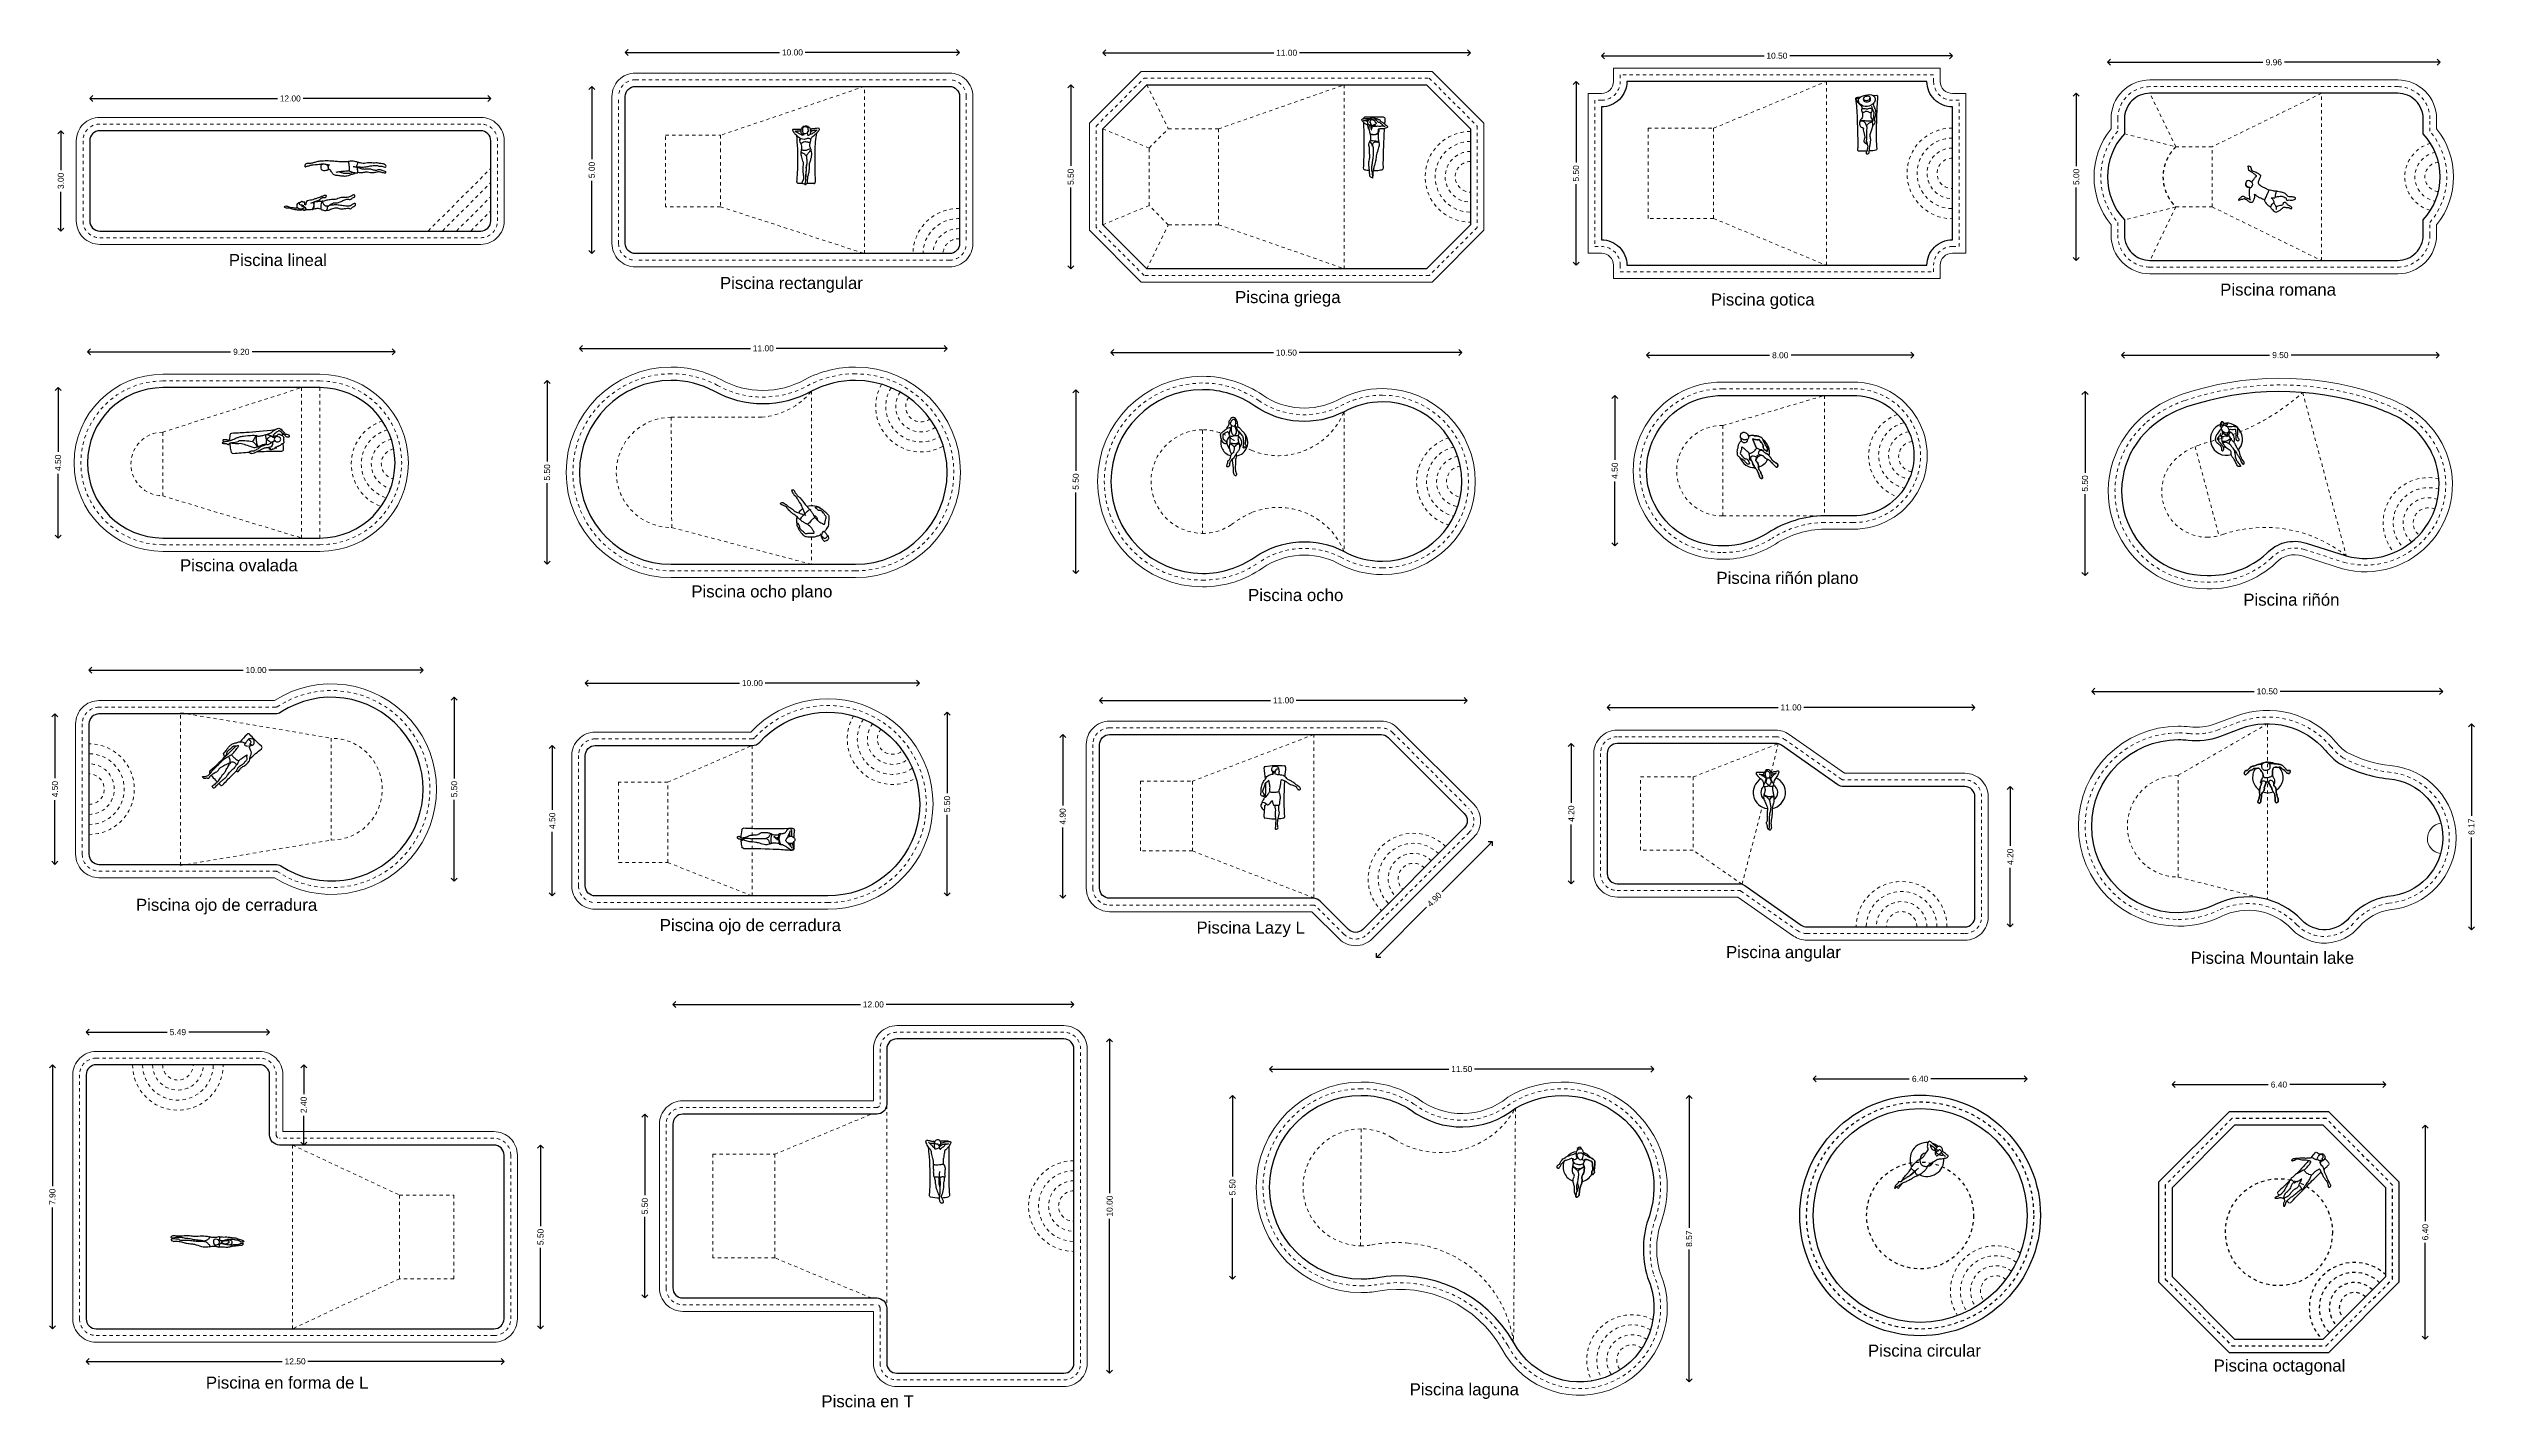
# Model space of a CAD drawing. Header units: inches. Extents: x 7.5 to 80.1, y 5.4 to 46.1.
import ezdxf

# ---------------------------------------------------------------- set-up
doc = ezdxf.new("R2010")
doc.units = ezdxf.units.IN
doc.header["$MEASUREMENT"] = 0
doc.linetypes.add('ACAD_ISO03W100', pattern=[30, 12, -18])
doc.layers.add('1', color=2, linetype='Continuous', lineweight=30)
doc.layers.add('2', color=253, linetype='Continuous', lineweight=5)
doc.styles.get("Standard").update_dxf_attribs({"font": 'arial.ttf'})
doc.dimstyles.new('cotas alberca', dxfattribs={"dimtxt": 0.18, "dimasz": 0.18, "dimexe": 0.18, "dimexo": 0.0625, "dimgap": 0.09, "dimtad": 0, "dimzin": 0, "dimdsep": 46, "dimtxsty": 'Standard', "dimblk": 'OPEN90', "dimcen": 0.09, "dimse1": 1, "dimse2": 1, "dimadec": 0, "dimazin": 0, "dimtfac": 1, "dimtofl": 0, "dimtmove": 0, "dimatfit": 3, "dimldrblk": 'OPEN90', "dimfxl": 0, "dimtolj": 1, "dimtzin": 0, "dimarcsym": 0})

msp = doc.modelspace()

# ---------------------------------------------------------------- texts
for s, p in [('Piscina lineal', (12.863, 39.575)), ('Piscina rectangular ', (27.556, 38.888)), ('Piscina griega', (42.968, 38.466)), ('Piscina gotica', (57.204, 38.394)), ('Piscina romana', (72.441, 38.691)), ('Piscina ovalada', (11.402, 30.442)), ('Piscina ocho plano', (26.699, 29.66)), ('Piscina ocho', (43.356, 29.551)), ('Piscina riñón plano', (57.369, 30.066)), ('Piscina riñón', (73.132, 29.412)), ('Piscina ojo de cerradura', (10.084, 20.283)), ('Piscina ojo de cerradura', (25.756, 19.676)), ('Piscina Lazy L', (41.814, 19.603)), ('Piscina angular', (57.656, 18.868)), ('Piscina Mountain lake', (71.557, 18.697)), ('Piscina circular', (61.903, 6.945)), ('Piscina octagonal', (72.245, 6.499)), ('Piscina en forma de L', (12.176, 5.988, 1.199)), ('Piscina laguna', (48.191, 5.786)), ('Piscina en T', (30.591, 5.429))]:
    msp.add_text(s, height=0.36).set_placement(p)

# ---------------------------------------------------------------- blocks, each defined once
blk = doc.blocks.new('_Open90')
at = {"color": 0, "linetype": 'ByBlock', "lineweight": -2}
for p, q in [((0, 0), (-1, 0)), ((-0.5, 0.5), (0, 0)), ((0, 0), (-0.5, -0.5))]:
    blk.add_line(p, q, dxfattribs=at)
blk = doc.blocks.new('*D5')
at = {"layer": '2', "color": 0, "lineweight": -2, "transparency": 16777216}
for p, q in [((8.88, 44.587), (14.315, 44.587)), ((20.52, 44.587), (15.085, 44.587))]:
    blk.add_line(p, q, dxfattribs=at)
at = {"layer": 'Defpoints', "color": 0, "transparency": 16777216}
for p in [(20.7, 44.587), (8.7, 43.323), (20.7, 43.323)]:
    blk.add_point(p, dxfattribs=at)
at = {"layer": '2', "color": 0, "lineweight": -2, "transparency": 16777216, "xscale": 0.18, "yscale": 0.18, "zscale": 0.18, "rotation": 180}
blk.add_blockref('_Open90', (8.7, 44.587), dxfattribs=at)
at = {"layer": '2', "color": 0, "lineweight": -2, "transparency": 16777216, "xscale": 0.18, "yscale": 0.18, "zscale": 0.18}
blk.add_blockref('_Open90', (20.7, 44.587), dxfattribs=at)
at = {"layer": '2', "color": 0, "transparency": 16777216, "insert": (14.7, 44.587), "char_height": 0.18, "attachment_point": 5}
blk.add_mtext('\\A1;12.00', dxfattribs=at)
blk = doc.blocks.new('*D6')
at = {"layer": '2', "color": 0, "lineweight": -2, "transparency": 16777216}
for p, q in [((7.837, 43.443), (7.837, 42.447)), ((7.837, 40.803), (7.837, 41.8))]:
    blk.add_line(p, q, dxfattribs=at)
at = {"layer": 'Defpoints', "color": 0, "transparency": 16777216}
for p in [(9, 43.623), (7.837, 40.623), (9, 40.623)]:
    blk.add_point(p, dxfattribs=at)
at = {"layer": '2', "color": 0, "lineweight": -2, "transparency": 16777216, "xscale": 0.18, "yscale": 0.18, "zscale": 0.18}
for p, rotation in [((7.837, 43.623), 90), ((7.837, 40.623), 270)]:
    blk.add_blockref('_Open90', p, dxfattribs=dict(at, rotation=rotation))
at = {"layer": '2', "color": 0, "transparency": 16777216, "insert": (7.837, 42.123), "char_height": 0.18, "attachment_point": 5, "rotation": 90}
blk.add_mtext('\\A1;3.00', dxfattribs=at)
blk = doc.blocks.new('p1')
blk.add_line((-0.593, 0.008), (-0.581, 0.041))
for points, knots in [([(-0.012, 0.11), (-0.046, 0.108), (-0.113, 0.106), (-0.304, 0.107), (-0.444, 0.128), (-0.568, 0.132), (-0.668, 0.14), (-0.756, 0.128), (-0.868, 0.132), (-0.989, 0.1), (-1.087, 0.073), (-1.148, 0.058), (-1.207, 0.062), (-1.255, 0.06), (-1.305, 0.046), (-1.312, 0.021), (-1.324, -0.037), (-1.299, -0.048), (-1.251, -0.009), (-1.215, -0.021), (-1.167, -0.001), (-1.148, 0.01), (-1.104, 0.014), (-1.018, 0.031), (-0.865, 0.036), (-0.772, 0.06), (-0.638, 0.026), (-0.587, 0.024)], [0, 0, 0, 0, 0.515344, 1.21615, 1.835053, 2.400357, 2.908778, 3.386256, 3.926241, 4.501792, 5.018474, 5.421976, 5.804919, 6.168217, 6.51595, 6.778901, 7.154923, 7.367605, 7.751511, 8.065238, 8.419103, 8.65927, 8.978828, 9.466062, 10.093878, 10.604726, 11.293617, 11.293617, 11.293617, 11.293617]), ([(-0.621, -0.124), (-0.623, -0.128), (-0.632, -0.136), (-0.68, -0.143), (-0.732, -0.153), (-0.787, -0.145), (-0.843, -0.124), (-0.843, -0.032), (-0.832, 0.014), (-0.775, 0.044), (-0.703, 0.033), (-0.639, 0.004), (-0.615, -0.018), (-0.618, -0.044), (-0.609, -0.094), (-0.617, -0.117), (-0.621, -0.124)], [0, 0, 0, 0, 0.194345, 0.543261, 0.923842, 1.30412, 1.669485, 2.136885, 2.482261, 2.866614, 3.306208, 3.734947, 4.004058, 4.25415, 4.622031, 4.904545, 4.904545, 4.904545, 4.904545]), ([(-0.623, -0.012), (-0.616, -0.013), (-0.6, -0.01), (-0.595, 0.002), (-0.593, 0.008)], [0, 0, 0, 0, 0.2393256, 0.4498695, 0.4498695, 0.4498695, 0.4498695]), ([(0.129, -0.031), (0.145, -0.032), (0.178, -0.036), (0.201, -0.039), (0.219, -0.043), (0.242, -0.042), (0.236, -0.006), (0.263, 0.039), (0.263, 0.076), (0.266, 0.098), (0.238, 0.107), (0.172, 0.123), (0.093, 0.129), (0.044, 0.13), (-0.017, 0.12), (-0.009, 0.103), (-0.006, 0.042), (0, 0), (0.011, -0.068), (0.006, -0.136), (0.006, -0.17), (0.056, -0.182), (0.108, -0.199), (0.166, -0.216), (0.226, -0.22), (0.25, -0.22), (0.263, -0.219), (0.268, -0.216), (0.271, -0.173), (0.263, -0.12), (0.249, -0.077), (0.244, -0.047), (0.234, -0.047), (0.223, -0.043)], [-7.958678, -7.958678, -7.958678, -7.958678, -7.596632, -7.34669, -7.126637, -6.919129, -6.642504, -6.267765, -5.958708, -5.740307, -5.490495, -5.06371, -4.608268, -4.226338, -3.863587, -3.684939, -3.292213, -2.944288, -2.519211, -2.092207, -1.826782, -1.485068, -1.096815, -0.695455, -0.303056, 0, 0, 0.131561, 0.450639, 0.841535, 1.180424, 1.401682, 1.635286, 1.635286, 1.635286, 1.635286]), ([(0.239, -0.034), (0.279, -0.04), (0.359, -0.049), (0.498, -0.046), (0.598, -0.018), (0.761, 0), (0.843, 0.008), (0.9, -0.032), (0.985, -0.009), (1.092, -0.074), (1.127, -0.02), (1.078, 0.016), (1.04, 0.061), (0.959, 0.047), (0.868, 0.075), (0.8, 0.079), (0.722, 0.066), (0.552, 0.091), (0.473, 0.048), (0.376, 0.073), (0.302, 0.084), (0.264, 0.092)], [0, 0, 0, 0, 0.567494, 1.159129, 1.692798, 2.345006, 2.803663, 3.199481, 3.672081, 4.211635, 4.521161, 4.891494, 5.274091, 5.719047, 6.220326, 6.633514, 7.089497, 7.752201, 8.225999, 8.720544, 9.271209, 9.271209, 9.271209, 9.271209]), ([(0.193, -0.217), (0.183, -0.232), (0.158, -0.263), (0.088, -0.261), (0.009, -0.305), (-0.13, -0.333), (-0.23, -0.313), (-0.356, -0.303), (-0.469, -0.286), (-0.517, -0.192), (-0.553, -0.145), (-0.564, -0.123), (-0.589, -0.122), (-0.61, -0.122), (-0.621, -0.124)], [0, 0, 0, 0, 0.371406, 0.778812, 1.266143, 1.867361, 2.387189, 2.962967, 3.49364, 4.003825, 4.396367, 4.629701, 4.874415, 5.1646, 5.1646, 5.1646, 5.1646]), ([(0.008, -0.161), (-0.006, -0.162), (-0.036, -0.166), (-0.171, -0.18), (-0.27, -0.19), (-0.349, -0.201), (-0.388, -0.206)], [0, 0, 0, 0, 0.339585, 0.924566, 1.4542, 2.005888, 2.005888, 2.005888, 2.005888]), ([(-0.283, -0.192), (-0.251, -0.202), (-0.187, -0.218), (-0.134, -0.235), (-0.086, -0.226), (-0.013, -0.229), (0.073, -0.223), (0.108, -0.211), (0.125, -0.204)], [0, 0, 0, 0, 0.512201, 0.887816, 1.233252, 1.674062, 2.148666, 2.528746, 2.528746, 2.528746, 2.528746]), ([(0.244, -0.056), (0.255, -0.056), (0.285, -0.061), (0.342, -0.087), (0.436, -0.109), (0.485, -0.106), (0.595, -0.088), (0.692, -0.122), (0.816, -0.145), (0.854, -0.136), (0.9, -0.109), (0.964, -0.122), (1.018, -0.158), (1.079, -0.157), (1.102, -0.206), (1.083, -0.233), (1.037, -0.227), (0.93, -0.192), (0.87, -0.192), (0.767, -0.215), (0.67, -0.228), (0.528, -0.193), (0.463, -0.206), (0.403, -0.22), (0.318, -0.217), (0.266, -0.214)], [0.149969, 0.149969, 0.149969, 0.149969, 0.411381, 0.806703, 1.374389, 1.808746, 2.414222, 3.037852, 3.701821, 4.118363, 4.555088, 4.956594, 5.320888, 5.761916, 6.160931, 6.454839, 6.842484, 7.385203, 7.85081, 8.448685, 9.056214, 9.76544, 10.239119, 10.702245, 11.392195, 11.392195, 11.392195, 11.392195])]:
    blk.add_open_spline(points, degree=3, knots=knots)
blk = doc.blocks.new('p2')
for points, knots in [([(-0.537, -0.106), (-0.55, -0.111), (-0.576, -0.118), (-0.664, -0.118), (-0.714, -0.061), (-0.717, 0.017), (-0.676, 0.081), (-0.644, 0.08), (-0.634, 0.079), (-0.629, 0.078)], [0, 0, 0, 0, 0.375316, 0.904432, 1.385365, 1.895021, 2.379126, 2.684255, 2.908243, 2.908243, 2.908243, 2.908243]), ([(-0.304, 0.064), (-0.286, 0.067), (-0.248, 0.074), (-0.177, 0.109), (-0.058, 0.145), (-0.002, 0.198), (0.043, 0.232), (0.081, 0.229), (0.129, 0.224), (0.149, 0.242), (0.162, 0.265), (0.168, 0.284), (0.138, 0.294), (0.102, 0.29), (0.056, 0.269), (0.017, 0.257), (-0.011, 0.244), (-0.039, 0.228), (-0.111, 0.214), (-0.202, 0.177), (-0.279, 0.152), (-0.362, 0.142), (-0.44, 0.122), (-0.443, 0.042), (-0.46, 0.013), (-0.474, 0.007), (-0.481, 0.012), (-0.481, 0.033), (-0.473, 0.074), (-0.488, 0.1), (-0.521, 0.088), (-0.538, 0.099), (-0.554, 0.093), (-0.561, 0.118), (-0.58, 0.108), (-0.597, 0.091), (-0.616, 0.082), (-0.636, 0.077), (-0.656, 0.059), (-0.648, 0.033), (-0.636, 0.019), (-0.585, 0.012), (-0.558, 0.018), (-0.57, -0.005), (-0.578, -0.022), (-0.56, -0.049), (-0.53, -0.033), (-0.522, -0.013), (-0.522, -0.003)], [0, 0, 0, 0, 0.43418, 0.955704, 1.606594, 2.124279, 2.542266, 2.880853, 3.251581, 3.526527, 3.807212, 4.022272, 4.30163, 4.638842, 5.02899, 5.384461, 5.709878, 6.035376, 6.530783, 7.115347, 7.642395, 8.1805, 8.670094, 9.16372, 9.496133, 9.702958, 9.847427, 10.10476, 10.489315, 10.768598, 11.09182, 11.344616, 11.556044, 11.808288, 12.035367, 12.331748, 12.599545, 12.861323, 13.146215, 13.429286, 13.673038, 14.093007, 14.353076, 14.598762, 14.853417, 15.143704, 15.448833, 15.772771, 15.772771, 15.772771, 15.772771]), ([(-0.228, 0.085), (-0.221, 0.064), (-0.214, 0.019), (-0.214, -0.032), (-0.24, -0.098), (-0.259, -0.117), (-0.283, -0.136), (-0.25, -0.132), (-0.245, -0.128), (-0.242, -0.125)], [-2.419239, -2.419239, -2.419239, -2.419239, -1.944838, -1.517241, -1.036394, -0.717648, -0.475425, -0.208426, 0, 0, 0, 0]), ([(-0.242, -0.125), (-0.237, -0.118), (-0.226, -0.103), (-0.201, -0.043), (-0.196, 0.02), (-0.208, 0.079), (-0.212, 0.087), (-0.214, 0.091)], [0, 0, 0, 0, 0.297053, 0.757476, 1.242745, 1.681059, 1.889181, 1.889181, 1.889181, 1.889181]), ([(0.022, 0.115), (0, 0.111), (-0.043, 0.105), (-0.146, 0.1), (-0.188, 0.095), (-0.21, 0.092)], [0, 0, 0, 0, 0.475119, 1.062003, 1.534325, 1.534325, 1.534325, 1.534325]), ([(0.022, 0.115), (0.033, 0.12), (0.046, 0.12), (0.064, 0.118), (0.055, 0.097), (0.059, 0.074), (0.099, 0), (0.149, -0.031), (0.185, -0.033), (0.201, -0.03), (0.202, -0.038), (0.202, -0.053), (0.192, -0.15), (0.102, -0.163), (0.05, -0.137), (0.004, -0.131), (-0.004, -0.088), (-0.005, -0.007), (0.016, 0.086), (0.018, 0.104), (0.02, 0.112), (0.022, 0.115)], [3.910401, 3.910401, 3.910401, 3.910401, 4.148072, 4.364918, 4.605024, 4.889686, 5.417292, 5.86948, 6.281225, 6.281225, 6.281225, 6.56789, 7.103899, 7.6174, 8.073498, 8.441697, 8.790826, 9.336195, 9.903352, 10.141024, 10.378696, 10.378696, 10.378696, 10.378696]), ([(0.201, -0.03), (0.217, -0.028), (0.253, -0.017), (0.275, 0.023), (0.367, 0.064), (0.417, 0.07), (0.532, 0.074), (0.624, 0.127), (0.745, 0.173), (0.795, 0.192), (0.849, 0.163), (0.9, 0.179), (0.947, 0.226), (1.009, 0.236), (1.022, 0.291), (0.998, 0.315), (0.952, 0.299), (0.851, 0.243), (0.79, 0.232), (0.681, 0.235), (0.58, 0.229), (0.444, 0.167), (0.375, 0.168), (0.311, 0.17), (0.172, 0.148), (0.098, 0.127), (0.06, 0.114)], [0, 0, 0, 0, 0.410391, 0.804216, 1.369753, 1.802465, 2.405649, 3.026918, 3.688373, 4.103337, 4.538408, 4.938394, 5.301309, 5.740667, 6.138172, 6.430967, 6.817144, 7.357808, 7.821652, 8.417263, 9.022492, 9.729032, 10.200918, 10.662291, 11.349628, 11.990777, 11.990777, 11.990777, 11.990777]), ([(0.161, -0.147), (0.182, -0.148), (0.227, -0.153), (0.355, -0.086), (0.477, -0.073), (0.516, -0.084), (0.58, -0.118), (0.71, -0.106), (0.781, -0.087), (0.84, -0.079), (0.868, -0.115), (0.913, -0.102), (0.946, -0.053), (1.011, -0.025), (1.044, -0.001), (1.035, 0.037), (1.016, 0.06), (0.975, 0.038), (0.931, 0.026), (0.893, -0.022), (0.841, -0.023), (0.775, -0.032), (0.631, -0.008), (0.547, -0.008), (0.479, 0.02), (0.396, 0.009), (0.267, -0.005), (0.223, -0.021), (0.201, -0.03)], [0, 0, 0, 0, 0.462942, 1.167069, 1.805724, 2.162788, 2.644965, 3.310162, 3.82728, 4.251989, 4.609876, 4.969575, 5.420187, 5.909935, 6.261307, 6.604344, 6.886465, 7.257995, 7.660842, 8.096999, 8.499543, 8.980178, 9.685407, 10.227912, 10.705563, 11.241635, 11.905554, 12.395895, 12.395895, 12.395895, 12.395895]), ([(-0.529, -0.141), (-0.558, -0.143), (-0.616, -0.157), (-0.699, -0.144), (-0.83, -0.126), (-0.876, -0.115), (-0.962, -0.086), (-1.034, -0.092), (-1.07, -0.069), (-1.117, -0.044), (-1.069, -0.024), (-1.028, -0.019), (-0.974, -0.042), (-0.953, -0.058), (-0.909, -0.067), (-0.885, -0.067), (-0.838, -0.071), (-0.767, -0.088), (-0.736, -0.08), (-0.706, -0.079), (-0.695, -0.079)], [0.932493, 0.932493, 0.932493, 0.932493, 1.452407, 1.979134, 2.573572, 3.053103, 3.521187, 3.98979, 4.375837, 4.714881, 5.048071, 5.429779, 5.782569, 6.073565, 6.448751, 6.82357, 7.214442, 7.608512, 7.972296, 8.198661, 8.198661, 8.198661, 8.198661]), ([(-0.463, -0.124), (-0.465, -0.131), (-0.462, -0.148), (-0.482, -0.152), (-0.503, -0.141), (-0.526, -0.15), (-0.543, -0.121), (-0.532, -0.09), (-0.494, -0.076), (-0.445, -0.067), (-0.45, -0.109), (-0.461, -0.118), (-0.463, -0.124)], [0, 0, 0, 0, 0.270369, 0.499869, 0.781393, 1.044343, 1.346159, 1.658214, 2.034301, 2.39879, 2.716842, 2.982071, 2.982071, 2.982071, 2.982071]), ([(-0.485, -0.075), (-0.485, -0.066), (-0.49, -0.041), (-0.52, -0.049), (-0.531, -0.039), (-0.537, -0.035)], [0, 0, 0, 0, 0.3101986, 0.5988833, 0.8664162, 0.8664162, 0.8664162, 0.8664162]), ([(-0.395, -0.135), (-0.412, -0.139), (-0.433, -0.143), (-0.459, -0.142), (-0.465, -0.142)], [0, 0, 0, 0, 0.4083858, 0.5388962, 0.5388962, 0.5388962, 0.5388962]), ([(-0.274, -0.132), (-0.296, -0.137), (-0.344, -0.145), (-0.416, -0.134), (-0.443, -0.113), (-0.453, -0.106)], [1.756649, 1.756649, 1.756649, 1.756649, 2.140879, 2.677998, 2.986164, 2.986164, 2.986164, 2.986164]), ([(0.003, -0.116), (-0.022, -0.106), (-0.076, -0.097), (-0.12, -0.099), (-0.198, -0.115), (-0.242, -0.125)], [0, 0, 0, 0, 0.526068, 0.92816, 1.577296, 1.577296, 1.577296, 1.577296])]:
    blk.add_open_spline(points, degree=3, knots=knots)
blk = doc.blocks.new('*D13')
at = {"layer": '2', "color": 0, "lineweight": -2, "transparency": 16777216}
for p, q in [((8.816, 37.007), (12.913, 37.007)), ((17.656, 37.007), (13.56, 37.007))]:
    blk.add_line(p, q, dxfattribs=at)
at = {"layer": 'Defpoints', "color": 0, "transparency": 16777216}
for p in [(17.836, 37.007), (8.636, 33.652), (17.836, 33.653)]:
    blk.add_point(p, dxfattribs=at)
at = {"layer": '2', "color": 0, "lineweight": -2, "transparency": 16777216, "xscale": 0.18, "yscale": 0.18, "zscale": 0.18, "rotation": 180}
blk.add_blockref('_Open90', (8.636, 37.007), dxfattribs=at)
at = {"layer": '2', "color": 0, "lineweight": -2, "transparency": 16777216, "xscale": 0.18, "yscale": 0.18, "zscale": 0.18}
blk.add_blockref('_Open90', (17.836, 37.007), dxfattribs=at)
at = {"layer": '2', "color": 0, "transparency": 16777216, "insert": (13.236, 37.007), "char_height": 0.18, "attachment_point": 5}
blk.add_mtext('\\A1;9.20', dxfattribs=at)
blk = doc.blocks.new('*D15')
at = {"layer": '2', "color": 0, "lineweight": -2, "transparency": 16777216}
for p, q in [((7.756, 35.757), (7.756, 34.015)), ((7.756, 31.617), (7.756, 33.36))]:
    blk.add_line(p, q, dxfattribs=at)
at = {"layer": 'Defpoints', "color": 0, "transparency": 16777216}
for p in [(10.886, 35.937), (7.756, 31.437), (10.886, 31.437)]:
    blk.add_point(p, dxfattribs=at)
at = {"layer": '2', "color": 0, "lineweight": -2, "transparency": 16777216, "xscale": 0.18, "yscale": 0.18, "zscale": 0.18}
for p, rotation in [((7.756, 35.937), 90), ((7.756, 31.437), 270)]:
    blk.add_blockref('_Open90', p, dxfattribs=dict(at, rotation=rotation))
at = {"layer": '2', "color": 0, "transparency": 16777216, "insert": (7.756, 33.687), "char_height": 0.18, "attachment_point": 5, "rotation": 90}
blk.add_mtext('\\A1;4.50', dxfattribs=at)
blk = doc.blocks.new('*D17')
at = {"layer": '2', "color": 0, "lineweight": -2, "transparency": 16777216}
for p, q in [((8.776, 6.802), (14.461, 6.802)), ((20.916, 6.802), (15.231, 6.802))]:
    blk.add_line(p, q, dxfattribs=at)
at = {"layer": 'Defpoints', "color": 0, "transparency": 16777216}
for p in [(8.596, 15.376, -1.199), (21.096, 8.076, -1.199), (21.096, 6.802)]:
    blk.add_point(p, dxfattribs=at)
at = {"layer": '2', "color": 0, "lineweight": -2, "transparency": 16777216, "xscale": 0.18, "yscale": 0.18, "zscale": 0.18, "rotation": 180}
blk.add_blockref('_Open90', (8.596, 6.802), dxfattribs=at)
at = {"layer": '2', "color": 0, "lineweight": -2, "transparency": 16777216, "xscale": 0.18, "yscale": 0.18, "zscale": 0.18}
blk.add_blockref('_Open90', (21.096, 6.802), dxfattribs=at)
at = {"layer": '2', "color": 0, "transparency": 16777216, "insert": (14.846, 6.802), "char_height": 0.18, "attachment_point": 5}
blk.add_mtext('\\A1;12.50', dxfattribs=at)
blk = doc.blocks.new('*D18')
at = {"layer": '2', "color": 0, "lineweight": -2, "transparency": 16777216}
for p, q in [((22.189, 13.096), (22.189, 10.849)), ((22.189, 7.956), (22.189, 10.202))]:
    blk.add_line(p, q, dxfattribs=at)
at = {"layer": 'Defpoints', "color": 0, "transparency": 16777216}
for p in [(20.796, 13.276, -1.199), (20.796, 7.776, -1.199), (22.189, 7.776)]:
    blk.add_point(p, dxfattribs=at)
at = {"layer": '2', "color": 0, "lineweight": -2, "transparency": 16777216, "xscale": 0.18, "yscale": 0.18, "zscale": 0.18}
for p, rotation in [((22.189, 13.276), 90), ((22.189, 7.776), 270)]:
    blk.add_blockref('_Open90', p, dxfattribs=dict(at, rotation=rotation))
at = {"layer": '2', "color": 0, "transparency": 16777216, "insert": (22.189, 10.526), "char_height": 0.18, "attachment_point": 5, "rotation": 90}
blk.add_mtext('\\A1;5.50', dxfattribs=at)
blk = doc.blocks.new('*D19')
at = {"layer": '2', "color": 0, "lineweight": -2, "transparency": 16777216}
for p, q in [((7.587, 15.496), (7.587, 12.048)), ((7.587, 7.956), (7.587, 11.403))]:
    blk.add_line(p, q, dxfattribs=at)
at = {"layer": 'Defpoints', "color": 0, "transparency": 16777216}
for p in [(8.896, 15.676, -1.199), (7.587, 7.776), (8.896, 7.776, -1.199)]:
    blk.add_point(p, dxfattribs=at)
at = {"layer": '2', "color": 0, "lineweight": -2, "transparency": 16777216, "xscale": 0.18, "yscale": 0.18, "zscale": 0.18}
for p, rotation in [((7.587, 15.676), 90), ((7.587, 7.776), 270)]:
    blk.add_blockref('_Open90', p, dxfattribs=dict(at, rotation=rotation))
at = {"layer": '2', "color": 0, "transparency": 16777216, "insert": (7.587, 11.726), "char_height": 0.18, "attachment_point": 5, "rotation": 90}
blk.add_mtext('\\A1;7.90', dxfattribs=at)
blk = doc.blocks.new('*D20')
at = {"layer": '2', "color": 0, "lineweight": -2, "transparency": 16777216}
for p, q in [((15.103, 15.496), (15.103, 14.801)), ((15.103, 13.456), (15.103, 14.151))]:
    blk.add_line(p, q, dxfattribs=at)
at = {"layer": 'Defpoints', "color": 0, "transparency": 16777216}
for p in [(13.217, 15.676, -1.199), (15.103, 15.676), (14.539, 13.276, -1.199)]:
    blk.add_point(p, dxfattribs=at)
at = {"layer": '2', "color": 0, "lineweight": -2, "transparency": 16777216, "xscale": 0.18, "yscale": 0.18, "zscale": 0.18}
for p, rotation in [((15.103, 15.676), 90), ((15.103, 13.276), 270)]:
    blk.add_blockref('_Open90', p, dxfattribs=dict(at, rotation=rotation))
at = {"layer": '2', "color": 0, "transparency": 16777216, "insert": (15.103, 14.476), "char_height": 0.18, "attachment_point": 5, "rotation": 90}
blk.add_mtext('\\A1;2.40', dxfattribs=at)
blk = doc.blocks.new('*D21')
at = {"layer": '2', "color": 0, "lineweight": -2, "transparency": 16777216}
for p, q in [((8.776, 16.652), (11.015, 16.652)), ((13.902, 16.652), (11.663, 16.652))]:
    blk.add_line(p, q, dxfattribs=at)
at = {"layer": 'Defpoints', "color": 0, "transparency": 16777216}
for p in [(14.082, 16.652), (8.596, 15.376, -1.199), (14.082, 15.376, -1.199)]:
    blk.add_point(p, dxfattribs=at)
at = {"layer": '2', "color": 0, "lineweight": -2, "transparency": 16777216, "xscale": 0.18, "yscale": 0.18, "zscale": 0.18, "rotation": 180}
blk.add_blockref('_Open90', (8.596, 16.652), dxfattribs=at)
at = {"layer": '2', "color": 0, "lineweight": -2, "transparency": 16777216, "xscale": 0.18, "yscale": 0.18, "zscale": 0.18}
blk.add_blockref('_Open90', (14.082, 16.652), dxfattribs=at)
at = {"layer": '2', "color": 0, "transparency": 16777216, "insert": (11.339, 16.652), "char_height": 0.18, "attachment_point": 5}
blk.add_mtext('\\A1;5.49', dxfattribs=at)
blk = doc.blocks.new('p3')
for centre, start, end in [((-0.747, 0.2), 92.05236, 174.25635), ((0.715, 0.323), 14.77672, 85.19083), ((-0.705, -0.289), 197.19663, 275.33673), ((0.753, -0.221), 269.85686, 5.4967)]:
    blk.add_arc(centre, 0.0553, start, end)
for points, knots in [([(-0.03, 0.182), (-0.061, 0.186), (-0.118, 0.198), (-0.392, 0.157), (-0.463, 0.159), (-0.526, 0.139), (-0.611, 0.108), (-0.763, 0.041), (-0.857, 0.013), (-0.938, 0.005), (-0.989, -0.005), (-1.035, -0.02), (-1.034, -0.039), (-1.011, -0.045), (-0.974, -0.042), (-0.907, -0.049), (-0.879, -0.066), (-0.86, -0.078), (-0.828, -0.076), (-0.812, -0.038), (-0.76, -0.023), (-0.728, -0.018), (-0.636, -0.011), (-0.559, 0.008), (-0.509, 0.046), (-0.482, 0.047), (-0.339, 0.035), (-0.198, 0.024), (-0.122, 0.016)], [0, 0, 0, 0, 0.561282, 1.505148, 2.004568, 2.444963, 2.999474, 3.743386, 4.325546, 4.834245, 5.263632, 5.639466, 5.835339, 6.095593, 6.455156, 6.927291, 7.25564, 7.522461, 7.819029, 8.172729, 8.579916, 8.916832, 9.462607, 9.991545, 10.425005, 10.708432, 11.372359, 12.248306, 12.248306, 12.248306, 12.248306]), ([(-0.803, 0.03), (-0.817, 0.037), (-0.849, 0.047), (-0.886, 0.066), (-0.975, 0.061), (-1.009, 0.066), (-1.011, 0.038), (-0.989, 0.01), (-0.974, 0.002), (-0.967, -0.001)], [0, 0, 0, 0, 0.396188, 0.77617, 1.322375, 1.627162, 1.881424, 2.225716, 2.510009, 2.510009, 2.510009, 2.510009]), ([(0.537, 0.357), (0.237, 0.322), (-0.323, 0.273), (-0.608, 0.26), (-0.749, 0.255)], [15.986808, 15.986808, 15.986808, 15.986808, 17.479211, 18.619286, 18.619286, 18.619286, 18.619286]), ([(-0.122, 0.016), (-0.122, 0.023), (-0.093, 0.048), (-0.064, 0.105), (-0.032, 0.187), (-0.02, 0.185), (0.027, 0.189), (-0.013, 0.135), (-0.01, 0.027), (0.023, -0.103), (0.044, -0.134), (0.067, -0.14), (0.041, -0.15), (0.019, -0.154), (-0.003, -0.129), (-0.03, -0.065), (-0.1, 0.002), (-0.122, 0.011), (-0.122, 0.016)], [0, 0, 0, 0, 0.346181, 0.847131, 1.361019, 1.547948, 1.868621, 2.242372, 2.864366, 3.534097, 3.873556, 4.077865, 4.328582, 4.597987, 4.898435, 5.390854, 5.962697, 6.232762, 6.232762, 6.232762, 6.232762]), ([(0.013, 0.176), (0.035, 0.177), (0.078, 0.17), (0.191, 0.195), (0.247, 0.209), (0.276, 0.217)], [0, 0, 0, 0, 0.464172, 1.07316, 1.620028, 1.620028, 1.620028, 1.620028]), ([(0.295, 0.073), (0.29, 0.088), (0.279, 0.115), (0.277, 0.202), (0.275, 0.228), (0.317, 0.218), (0.415, 0.197), (0.47, 0.161), (0.482, 0.153), (0.485, 0.151)], [0, 0, 0, 0, 0.397775, 0.93293, 1.178888, 1.504586, 2.103954, 2.581076, 2.731207, 2.731207, 2.731207, 2.731207]), ([(0.295, 0.073), (0.291, 0.057), (0.285, 0.025), (0.286, -0.043), (0.288, -0.076), (0.329, -0.078), (0.37, -0.077), (0.406, -0.046), (0.435, -0.025), (0.475, -0.007), (0.512, 0.016), (0.531, 0.028)], [0, 0, 0, 0, 0.406488, 0.883668, 1.183353, 1.520327, 1.893485, 2.282557, 2.625704, 3.006106, 3.474326, 3.474326, 3.474326, 3.474326]), ([(0.484, 0.14), (0.471, 0.148), (0.445, 0.159), (0.419, 0.176), (0.403, 0.161), (0.376, 0.137), (0.323, 0.094), (0.295, 0.073)], [0, 0, 0, 0, 0.384148, 0.686855, 0.920649, 1.266165, 1.857874, 1.857874, 1.857874, 1.857874]), ([(0.295, 0.073), (0.314, 0.064), (0.348, 0.046), (0.412, -0.002), (0.424, -0.015), (0.447, -0.005), (0.489, 0.014), (0.504, 0.023), (0.516, 0.029), (0.525, 0.029), (0.542, 0.026), (0.55, 0.023)], [0, 0, 0, 0, 0.458256, 0.964281, 1.18539, 1.454878, 1.849587, 2.147557, 2.147557, 2.370916, 2.62205, 2.62205, 2.62205, 2.62205]), ([(0.298, 0.223), (0.314, 0.228), (0.345, 0.24), (0.406, 0.254), (0.458, 0.288), (0.542, 0.371), (0.645, 0.408), (0.684, 0.405), (0.721, 0.377), (0.799, 0.312), (0.855, 0.248), (0.874, 0.223), (0.908, 0.231), (0.953, 0.218), (0.966, 0.199), (0.974, 0.177), (0.981, 0.138), (0.939, 0.149), (0.912, 0.14), (0.883, 0.151), (0.86, 0.179), (0.841, 0.203), (0.788, 0.247), (0.727, 0.301), (0.681, 0.328), (0.665, 0.338), (0.634, 0.312), (0.586, 0.283), (0.534, 0.244), (0.495, 0.201), (0.496, 0.182), (0.497, 0.174)], [0, 0, 0, 0, 0.407225, 0.852574, 1.304489, 1.93645, 2.534276, 2.871486, 3.248717, 3.839633, 4.377072, 4.66914, 4.99116, 5.381511, 5.644699, 5.934523, 6.241709, 6.566237, 6.882438, 7.18837, 7.530001, 7.847836, 8.320928, 8.858866, 9.272548, 9.487383, 9.830234, 10.270943, 10.746788, 11.171099, 11.45656, 11.45656, 11.45656, 11.45656]), ([(0.542, 0.124), (0.53, 0.126), (0.508, 0.131), (0.484, 0.129), (0.483, 0.141), (0.488, 0.173), (0.518, 0.185), (0.544, 0.174), (0.601, 0.188), (0.62, 0.201), (0.643, 0.244), (0.681, 0.214), (0.706, 0.241), (0.73, 0.184), (0.772, 0.217), (0.783, 0.151), (0.823, 0.142), (0.791, 0.089), (0.816, 0.06), (0.793, 0.027), (0.834, -0.03), (0.77, -0.059), (0.738, -0.057), (0.714, -0.125), (0.664, -0.115), (0.646, -0.147), (0.619, -0.135), (0.593, -0.156), (0.582, -0.209), (0.568, -0.176), (0.579, -0.135), (0.545, -0.185), (0.533, -0.205), (0.468, -0.24), (0.488, -0.209), (0.489, -0.193), (0.469, -0.217), (0.452, -0.235), (0.415, -0.238), (0.387, -0.235), (0.445, -0.204), (0.382, -0.219), (0.363, -0.194), (0.383, -0.185), (0.385, -0.153), (0.423, -0.15), (0.485, -0.107), (0.487, -0.059), (0.483, -0.02), (0.49, -0.003), (0.493, 0.004)], [0, 0, 0, 0, 0.349533, 0.609603, 0.777132, 1.09321, 1.394446, 1.706037, 2.133948, 2.420798, 2.773846, 3.120174, 3.395431, 3.770646, 4.091711, 4.500809, 4.813213, 5.209434, 5.534474, 5.862675, 6.283705, 6.703973, 7.022664, 7.463867, 7.840764, 8.147182, 8.421894, 8.747838, 9.104296, 9.368917, 9.661703, 10.0116, 10.360177, 10.762932, 11.022447, 11.197885, 11.470163, 11.772534, 12.132947, 12.343774, 12.665898, 13.01497, 13.295215, 13.521704, 13.810993, 14.148458, 14.63476, 15.021804, 15.379099, 15.670529, 15.670529, 15.670529, 15.670529]), ([(0.527, 0.086), (0.528, 0.099), (0.534, 0.121), (0.582, 0.156), (0.647, 0.159), (0.701, 0.127), (0.719, 0.102), (0.721, 0.052), (0.688, 0.019), (0.651, -0.001), (0.535, 0.005), (0.527, 0.067), (0.527, 0.086)], [0, 0, 0, 0, 0.306422, 0.757887, 1.225413, 1.668288, 1.985351, 2.365444, 2.726983, 3.112145, 3.684426, 4.155982, 4.155982, 4.155982, 4.155982]), ([(-0.805, -0.041), (-0.803, -0.076), (-0.792, -0.18), (-0.774, -0.254), (-0.758, -0.305)], [9.2116452, 9.2116452, 9.2116452, 9.2116452, 9.5198564, 10.1789968, 10.1789968, 10.1789968, 10.1789968]), ([(-0.785, -0.031), (-0.751, -0.033), (-0.684, -0.035), (-0.578, -0.061), (-0.491, -0.037), (-0.412, -0.052), (-0.237, -0.119), (-0.12, -0.162), (-0.055, -0.166), (-0.005, -0.157), (0.019, -0.149)], [0, 0, 0, 0, 0.581449, 1.181195, 1.70803, 2.219923, 3.014244, 3.663274, 4.116296, 4.612096, 4.612096, 4.612096, 4.612096]), ([(0.304, -0.076), (0.269, -0.092), (0.199, -0.123), (0.134, -0.133), (0.068, -0.196), (-0.022, -0.239), (-0.071, -0.278), (-0.103, -0.278), (-0.135, -0.269), (-0.184, -0.286), (-0.216, -0.288), (-0.215, -0.322), (-0.189, -0.335), (-0.141, -0.351), (-0.059, -0.326), (0.011, -0.281), (0.153, -0.226), (0.229, -0.176), (0.338, -0.164), (0.375, -0.158), (0.394, -0.156)], [0, 0, 0, 0, 0.61693, 1.080513, 1.618692, 2.204286, 2.650214, 2.957256, 3.284704, 3.700463, 4.002257, 4.28575, 4.582289, 4.984135, 5.50141, 6.042089, 6.74484, 7.309336, 7.89445, 8.327854, 8.327854, 8.327854, 8.327854]), ([(-0.009, -0.296), (0.101, -0.29), (0.407, -0.277), (0.606, -0.275), (0.753, -0.276)], [11.619985, 11.619985, 11.619985, 11.619985, 12.208945, 13.356149, 13.356149, 13.356149, 13.356149]), ([(0.058, -0.138), (0.074, -0.132), (0.107, -0.122), (0.182, -0.075), (0.256, -0.068), (0.279, -0.067), (0.29, -0.067)], [0, 0, 0, 0, 0.414082, 0.957403, 1.448696, 1.777924, 1.777924, 1.777924, 1.777924])]:
    blk.add_open_spline(points, degree=3, knots=knots)
for points in [[(-0.802, 0.205), (-0.808, 0.149), (-0.81, 0.09), (-0.809, 0.033)], [(0.777, 0.183), (0.776, 0.209), (0.774, 0.235), (0.773, 0.261)], [(-0.7, -0.344), (-0.544, -0.329), (-0.376, -0.317), (-0.214, -0.307)], [(0.808, -0.215), (0.803, -0.159), (0.798, -0.102), (0.793, -0.046)]]:
    blk.add_open_spline(points, degree=3)
blk = doc.blocks.new('p4')
for points, knots in [([(-1.262, 0.07), (-1.266, 0.065), (-1.279, 0.049), (-1.223, 0.029), (-1.19, 0.004), (-1.111, 0.023), (-1.024, 0.01), (-0.884, -0.019), (-0.764, -0.058), (-0.619, -0.061), (-0.518, -0.09), (-0.3, -0.163), (-0.181, -0.155), (-0.121, -0.147)], [0, 0, 0, 0, 0.246257, 0.64031, 1.018587, 1.508209, 2.051735, 2.732515, 3.388683, 4.060294, 4.656663, 5.510106, 6.284334, 6.284334, 6.284334, 6.284334]), ([(-0.275, 0.017), (-0.337, 0.028), (-0.453, 0.05), (-0.621, 0.061), (-0.691, 0.095), (-0.841, 0.093), (-0.953, 0.132), (-1.031, 0.126), (-1.06, 0.125), (-1.074, 0.124), (-1.076, 0.124), (-1.095, 0.122), (-1.134, 0.131), (-1.187, 0.107), (-1.245, 0.103), (-1.272, 0.125), (-1.254, 0.164), (-1.205, 0.194), (-1.15, 0.18), (-1.092, 0.182), (-1.072, 0.18), (-1.062, 0.178), (-1.054, 0.177), (-1.035, 0.172), (-1.003, 0.169), (-0.822, 0.201), (-0.644, 0.175), (-0.586, 0.158), (-0.399, 0.181), (-0.193, 0.172), (-0.144, 0.155), (-0.121, 0.148)], [-4.198803, -4.198803, -4.198803, -4.198803, -3.416292, -2.690247, -2.1873, -1.496128, -0.86268, -0.368798, 0, 0, 0, 0.046598, 0.46252, 0.901576, 1.331251, 1.626385, 1.968802, 2.386285, 2.820508, 3.321915, 3.321915, 3.321915, 3.564252, 3.564252, 3.944277, 4.719025, 5.48771, 5.926393, 6.707116, 7.534929, 8.025834, 8.025834, 8.025834, 8.025834]), ([(-1.262, 0.07), (-1.253, 0.077), (-1.236, 0.09), (-1.15, 0.1), (-1.108, 0.073), (-1.049, 0.103), (-1.027, 0.05), (-0.937, 0.042), (-0.785, 0.051), (-0.693, 0.036), (-0.61, 0.028), (-0.512, 0.022), (-0.403, 0.01), (-0.318, 0.013), (-0.275, 0.017)], [0, 0, 0, 0, 0.326743, 0.841801, 1.248099, 1.657165, 2.021831, 2.548419, 3.263943, 3.819027, 4.334411, 4.899143, 5.502875, 6.150369, 6.150369, 6.150369, 6.150369]), ([(0.389, 0.052), (0.365, 0.047), (0.321, 0.039), (0.234, 0.018), (0.197, 0.032), (0.185, 0.082), (0.19, 0.152), (0.153, 0.145), (0.086, 0.13), (0.043, 0.125), (-0.015, 0.119), (-0.07, 0.137), (-0.131, 0.155), (-0.11, 0.136), (-0.109, 0.11), (-0.183, 0.058), (-0.236, 0.02), (-0.291, 0.019), (-0.238, 0.002), (-0.198, -0.019), (-0.134, -0.084), (-0.104, -0.112), (-0.127, -0.151), (-0.107, -0.151), (-0.046, -0.12), (0.036, -0.135), (0.129, -0.143), (0.174, -0.167), (0.173, -0.139), (0.184, -0.104), (0.196, -0.032), (0.257, -0.051), (0.339, -0.075), (0.366, -0.077), (0.39, -0.077)], [0, 0, 0, 0, 0.488443, 1.022086, 1.348563, 1.753175, 2.195793, 2.488287, 2.967953, 3.351839, 3.777551, 4.244201, 4.624937, 4.839209, 5.100093, 5.631235, 6.130824, 6.44484, 6.775792, 7.194919, 7.738282, 8.091465, 8.415377, 8.594549, 9.054861, 9.589285, 10.155791, 10.504644, 10.73827, 11.106474, 11.54805, 11.95417, 12.506055, 12.874175, 12.874175, 12.874175, 12.874175]), ([(0.006, 0.028), (0.01, 0.048), (0.024, 0.077), (0.114, 0.077), (0.179, 0.035), (0.185, -0.019), (0.15, -0.088), (0.061, -0.103), (-0.001, -0.076), (0, 0), (0.006, 0.028)], [0, 0, 0, 0, 0.391435, 0.9062, 1.393786, 1.789532, 2.268172, 2.790495, 3.225237, 3.784152, 3.784152, 3.784152, 3.784152]), ([(0.182, 0.143), (0.198, 0.146), (0.233, 0.151), (0.312, 0.134), (0.399, 0.151), (0.481, 0.131), (0.615, 0.119), (0.692, 0.108), (0.756, 0.066), (0.834, 0.066), (0.872, 0.039), (0.921, 0.008), (0.868, -0.01), (0.822, -0.013), (0.785, 0.014), (0.764, 0.033), (0.716, 0.046), (0.671, 0.05), (0.62, 0.059), (0.545, 0.072), (0.505, 0.065), (0.441, 0.069), (0.41, 0.067), (0.395, 0.057), (0.389, 0.052)], [0, 0, 0, 0, 0.408386, 0.916066, 1.452407, 1.979134, 2.573572, 3.053103, 3.521187, 3.98979, 4.375837, 4.714881, 5.048071, 5.429779, 5.782569, 6.073565, 6.448751, 6.82357, 7.214442, 7.608512, 7.972296, 8.430004, 8.750478, 9.031818, 9.031818, 9.031818, 9.031818]), ([(0.243, 0), (0.25, 0.008), (0.273, 0.018), (0.318, 0.008), (0.371, 0.038), (0.416, 0.025), (0.47, 0.006), (0.475, -0.028), (0.437, -0.033), (0.384, -0.067), (0.314, -0.052), (0.271, -0.029), (0.233, -0.022), (0.238, -0.005), (0.243, 0)], [0, 0, 0, 0, 0.323607, 0.706868, 1.137769, 1.531605, 1.9538, 2.224445, 2.54512, 2.999118, 3.471395, 3.885885, 4.203844, 4.450521, 4.450521, 4.450521, 4.450521]), ([(0.39, 0.031), (0.398, 0.037), (0.414, 0.047), (0.466, 0.068), (0.513, 0.051), (0.548, 0.026), (0.554, -0.022), (0.54, -0.076), (0.493, -0.103), (0.436, -0.098), (0.391, -0.082), (0.379, -0.067), (0.374, -0.059)], [0, 0, 0, 0, 0.304211, 0.721887, 1.122528, 1.483774, 1.868153, 2.286193, 2.688537, 3.119394, 3.507056, 3.804286, 3.804286, 3.804286, 3.804286]), ([(0.389, 0.052), (0.391, 0.051), (0.396, 0.049), (0.399, 0.041), (0.399, 0.037)], [0, 0, 0, 0, 0.1573104, 0.3469426, 0.3469426, 0.3469426, 0.3469426]), ([(0.495, -0.097), (0.511, -0.095), (0.543, -0.092), (0.657, -0.081), (0.717, -0.081), (0.788, -0.065), (0.822, -0.042), (0.856, -0.045), (0.896, -0.045), (0.894, -0.082), (0.846, -0.116), (0.798, -0.102), (0.743, -0.125), (0.561, -0.14), (0.48, -0.161), (0.367, -0.177), (0.302, -0.157), (0.238, -0.169), (0.191, -0.163), (0.171, -0.157)], [0, 0, 0, 0, 0.396855, 0.909954, 1.345315, 1.80454, 2.146152, 2.464027, 2.776629, 3.053121, 3.453349, 3.819182, 4.234211, 4.911202, 5.461116, 6.059234, 6.523079, 6.984665, 7.415192, 7.415192, 7.415192, 7.415192])]:
    blk.add_open_spline(points, degree=3, knots=knots)
blk = doc.blocks.new('*D26')
at = {"layer": '2', "color": 0, "lineweight": -2, "transparency": 16777216}
for p, q in [((53.027, 25.11), (53.027, 23.519)), ((53.027, 21.274), (53.027, 22.865))]:
    blk.add_line(p, q, dxfattribs=at)
at = {"layer": 'Defpoints', "color": 0, "transparency": 16777216}
for p in [(54.573, 25.29), (53.027, 21.094), (54.573, 21.094)]:
    blk.add_point(p, dxfattribs=at)
at = {"layer": '2', "color": 0, "lineweight": -2, "transparency": 16777216, "xscale": 0.18, "yscale": 0.18, "zscale": 0.18}
for p, rotation in [((53.027, 25.29), 90), ((53.027, 21.094), 270)]:
    blk.add_blockref('_Open90', p, dxfattribs=dict(at, rotation=rotation))
at = {"layer": '2', "color": 0, "transparency": 16777216, "insert": (53.027, 23.192), "char_height": 0.18, "attachment_point": 5, "rotation": 90}
blk.add_mtext('\\A1;4.20', dxfattribs=at)
blk = doc.blocks.new('*D27')
at = {"layer": '2', "color": 0, "lineweight": -2, "transparency": 16777216}
for p, q in [((66.162, 23.819), (66.162, 22.228)), ((66.162, 19.983), (66.162, 21.574))]:
    blk.add_line(p, q, dxfattribs=at)
at = {"layer": 'Defpoints', "color": 0, "transparency": 16777216}
for p in [(64.802, 23.999), (66.162, 23.999), (64.802, 19.803)]:
    blk.add_point(p, dxfattribs=at)
at = {"layer": '2', "color": 0, "lineweight": -2, "transparency": 16777216, "xscale": 0.18, "yscale": 0.18, "zscale": 0.18}
for p, rotation in [((66.162, 23.999), 90), ((66.162, 19.803), 270)]:
    blk.add_blockref('_Open90', p, dxfattribs=dict(at, rotation=rotation))
at = {"layer": '2', "color": 0, "transparency": 16777216, "insert": (66.162, 21.901), "char_height": 0.18, "attachment_point": 5, "rotation": 90}
blk.add_mtext('\\A1;4.20', dxfattribs=at)
blk = doc.blocks.new('*D28')
at = {"layer": '2', "color": 0, "lineweight": -2, "transparency": 16777216}
for p, q in [((54.282, 26.367), (59.217, 26.367)), ((64.922, 26.367), (59.987, 26.367))]:
    blk.add_line(p, q, dxfattribs=at)
at = {"layer": 'Defpoints', "color": 0, "transparency": 16777216}
for p in [(65.102, 26.367), (54.102, 24.99), (65.102, 23.699)]:
    blk.add_point(p, dxfattribs=at)
at = {"layer": '2', "color": 0, "lineweight": -2, "transparency": 16777216, "xscale": 0.18, "yscale": 0.18, "zscale": 0.18, "rotation": 180}
blk.add_blockref('_Open90', (54.102, 26.367), dxfattribs=at)
at = {"layer": '2', "color": 0, "lineweight": -2, "transparency": 16777216, "xscale": 0.18, "yscale": 0.18, "zscale": 0.18}
blk.add_blockref('_Open90', (65.102, 26.367), dxfattribs=at)
at = {"layer": '2', "color": 0, "transparency": 16777216, "insert": (59.602, 26.367), "char_height": 0.18, "attachment_point": 5}
blk.add_mtext('\\A1;11.00', dxfattribs=at)
blk = doc.blocks.new('p5')
for radius, start, end in [(0.483, 121.33687, 263.32392), (0.254, 129.58599, 230.18662), (0.483, 280.35483, 66.01784), (0.254, 303.27965, 61.20126)]:
    blk.add_arc((0.018, 0), radius, start, end)
for points, knots in [([(-0.129, 0.596), (-0.151, 0.595), (-0.196, 0.593), (-0.28, 0.606), (-0.345, 0.596), (-0.381, 0.597), (-0.38, 0.544), (-0.336, 0.498), (-0.251, 0.424), (-0.182, 0.373), (-0.165, 0.308), (-0.15, 0.251), (-0.144, 0.231)], [0, 0, 0, 0, 0.470652, 0.998688, 1.469932, 1.765973, 2.124908, 2.58511, 3.196836, 3.71547, 4.243094, 4.538656, 4.538656, 4.538656, 4.538656]), ([(-0.142, 0.539), (-0.167, 0.534), (-0.218, 0.529), (-0.267, 0.537), (-0.29, 0.544)], [0, 0, 0, 0, 0.4984867, 0.9911095, 0.9911095, 0.9911095, 0.9911095]), ([(-0.066, 0.449), (-0.063, 0.442), (-0.061, 0.421), (-0.075, 0.43), (-0.136, 0.471), (-0.232, 0.526), (-0.245, 0.533), (-0.249, 0.535)], [0, 0, 0, 0, 0.276837, 0.431021, 0.937953, 1.554727, 1.740968, 1.740968, 1.740968, 1.740968]), ([(-0.069, 0.427), (-0.068, 0.412), (-0.069, 0.382), (-0.078, 0.338), (-0.089, 0.31), (-0.086, 0.294), (-0.062, 0.283), (-0.017, 0.218), (-0.004, 0.204), (0.003, 0.196), (-0.012, 0.188), (-0.042, 0.176), (-0.098, 0.168), (-0.13, 0.171), (-0.138, 0.176), (-0.155, 0.22), (-0.126, 0.265), (-0.099, 0.307), (-0.082, 0.366), (-0.078, 0.41), (-0.078, 0.433)], [0, 0, 0, 0, 0.385716, 0.770879, 1.080148, 1.282915, 1.570934, 2.075696, 2.397056, 2.397056, 2.397056, 2.795916, 3.322056, 3.322056, 3.522939, 3.892987, 4.301468, 4.708522, 5.152421, 5.623504, 5.623504, 5.623504, 5.623504]), ([(-0.132, 0.467), (-0.134, 0.48), (-0.137, 0.505), (-0.148, 0.56), (-0.12, 0.612), (-0.102, 0.654), (-0.074, 0.696), (0.002, 0.696), (0.055, 0.655), (0.055, 0.601), (0.082, 0.594), (0.106, 0.548), (0.067, 0.507), (0.107, 0.486), (0.108, 0.479), (0.11, 0.476)], [0, 0, 0, 0, 0.353725, 0.771817, 1.20554, 1.596808, 1.981185, 2.457176, 2.914216, 3.298093, 3.573641, 3.95394, 4.331921, 4.659155, 4.846085, 4.846085, 4.846085, 4.846085]), ([(-0.127, 0.171), (-0.126, 0.168), (-0.116, 0.136), (-0.098, 0.092), (-0.121, -0.001), (-0.137, -0.049), (-0.142, -0.067)], [4.844345, 4.844345, 4.844345, 4.844345, 4.905778, 5.394578, 5.977838, 6.316364, 6.316364, 6.316364, 6.316364]), ([(-0.058, 0.445), (-0.069, 0.449), (-0.084, 0.461), (-0.108, 0.52), (-0.105, 0.595), (-0.067, 0.65), (-0.013, 0.635), (0.014, 0.605), (0.043, 0.593), (0.049, 0.527), (0.043, 0.479), (0.003, 0.435), (-0.043, 0.44), (-0.058, 0.445)], [0, 0, 0, 0, 0.307287, 0.749673, 1.252091, 1.681774, 2.075233, 2.439057, 2.739506, 3.186486, 3.590494, 4.005199, 4.43922, 4.43922, 4.43922, 4.43922]), ([(0.06, 0.421), (0.065, 0.409), (0.076, 0.386), (0.096, 0.329), (0.105, 0.308), (0.121, 0.285), (0.15, 0.245), (0.131, 0.188), (0.094, 0.172), (0.042, 0.179), (0.016, 0.189), (0.003, 0.196)], [0, 0, 0, 0, 0.364634, 0.804803, 1.075105, 1.372919, 1.768455, 2.18253, 2.532487, 2.937961, 3.313775, 3.313775, 3.313775, 3.313775]), ([(0.003, 0.196), (0.016, 0.211), (0.038, 0.24), (0.089, 0.308), (0.087, 0.32), (0.076, 0.351), (0.061, 0.393), (0.052, 0.415)], [0, 0, 0, 0, 0.451432, 0.960101, 1.147346, 1.458486, 1.942068, 1.942068, 1.942068, 1.942068]), ([(0.035, 0.476), (0.03, 0.457), (0.036, 0.42), (0.039, 0.404), (0.065, 0.424), (0.112, 0.476), (0.142, 0.518), (0.179, 0.553), (0.21, 0.581)], [0, 0, 0, 0, 0.439282, 0.616565, 0.902102, 1.391511, 1.810426, 2.306098, 2.306098, 2.306098, 2.306098]), ([(0.067, 0.599), (0.095, 0.609), (0.152, 0.626), (0.232, 0.641), (0.288, 0.655), (0.309, 0.631), (0.297, 0.571), (0.247, 0.481), (0.154, 0.363), (0.155, 0.301), (0.142, 0.27), (0.137, 0.258)], [0, 0, 0, 0, 0.544207, 1.069714, 1.484572, 1.756058, 2.176905, 2.773594, 3.469789, 3.934066, 4.214964, 4.214964, 4.214964, 4.214964]), ([(0.095, 0.557), (0.116, 0.561), (0.154, 0.568), (0.217, 0.582), (0.23, 0.588), (0.236, 0.59)], [0, 0, 0, 0, 0.455396, 0.905712, 1.162018, 1.162018, 1.162018, 1.162018]), ([(0.117, 0.184), (0.114, 0.166), (0.11, 0.112), (0.126, 0.038), (0.142, -0.042), (0.148, -0.08)], [4.681579, 4.681579, 4.681579, 4.681579, 4.977971, 5.555233, 6.092034, 6.092034, 6.092034, 6.092034]), ([(-0.146, -0.082), (-0.147, -0.087), (-0.155, -0.12), (-0.156, -0.195), (-0.083, -0.326), (-0.042, -0.426), (-0.035, -0.506), (-0.049, -0.558), (-0.049, -0.71), (-0.041, -0.831), (-0.054, -0.874), (-0.078, -0.896), (-0.067, -0.94), (-0.046, -0.966), (-0.056, -1.023), (-0.037, -1.061), (-0.009, -1.105), (0.013, -1.078), (0.027, -1.041), (0.016, -0.962), (0.032, -0.891), (0.016, -0.822), (0.033, -0.629), (0.065, -0.524), (0.075, -0.445), (0.051, -0.289), (0.02, -0.218)], [6.413831, 6.413831, 6.413831, 6.413831, 6.516787, 7.069035, 7.769168, 8.375746, 8.864165, 9.283652, 9.992714, 10.633078, 10.995316, 11.302703, 11.663721, 11.995315, 12.409816, 12.801489, 13.165523, 13.442563, 13.804166, 14.312472, 14.790811, 15.272673, 16.070152, 16.667017, 17.172309, 18.048508, 18.048508, 18.048508, 18.048508]), ([(0.02, -0.218), (0.015, -0.218), (0.008, -0.191), (-0.06, -0.139), (-0.095, -0.105), (-0.153, -0.083), (-0.147, -0.07), (-0.138, -0.062), (-0.122, -0.079), (-0.055, -0.115), (-0.018, -0.131), (0.062, -0.132), (0.106, -0.115), (0.136, -0.098), (0.147, -0.077), (0.15, -0.083), (0.154, -0.093), (0.145, -0.105), (0.12, -0.131), (0.063, -0.155), (0.029, -0.216), (0.02, -0.218)], [0, 0, 0, 0, 0.279525, 0.808637, 1.244966, 1.656678, 1.827933, 2.001643, 2.251679, 2.748335, 3.133291, 3.633097, 4.029887, 4.370227, 4.611857, 4.721198, 4.90087, 5.105371, 5.437328, 5.910356, 6.385748, 6.385748, 6.385748, 6.385748]), ([(0.15, -0.097), (0.151, -0.102), (0.158, -0.152), (0.163, -0.24), (0.124, -0.381), (0.104, -0.469), (0.096, -0.561), (0.104, -0.68), (0.067, -0.872), (0.064, -0.959), (0.086, -1.047), (0.073, -1.076), (0.047, -1.132), (0.009, -1.118), (0.01, -1.095), (0.01, -1.08)], [6.175256, 6.175256, 6.175256, 6.175256, 6.240958, 6.898056, 7.585525, 8.13405, 8.66989, 9.307479, 10.107579, 10.660419, 11.181728, 11.515896, 11.933825, 12.23086, 12.563288, 12.563288, 12.563288, 12.563288])]:
    blk.add_open_spline(points, degree=3, knots=knots)
blk = doc.blocks.new('*D38')
at = {"layer": '2', "color": 0, "lineweight": -2, "transparency": 16777216}
for p, q in [((34.354, 26.048), (34.354, 23.802)), ((34.354, 20.908), (34.354, 23.155))]:
    blk.add_line(p, q, dxfattribs=at)
at = {"layer": 'Defpoints', "color": 0, "transparency": 16777216}
for p in [(30.778, 26.228), (34.354, 26.228), (30.783, 20.728)]:
    blk.add_point(p, dxfattribs=at)
at = {"layer": '2', "color": 0, "lineweight": -2, "transparency": 16777216, "xscale": 0.18, "yscale": 0.18, "zscale": 0.18}
for p, rotation in [((34.354, 26.228), 90), ((34.354, 20.728), 270)]:
    blk.add_blockref('_Open90', p, dxfattribs=dict(at, rotation=rotation))
at = {"layer": '2', "color": 0, "transparency": 16777216, "insert": (34.354, 23.478), "char_height": 0.18, "attachment_point": 5, "rotation": 90}
blk.add_mtext('\\A1;5.50', dxfattribs=at)
blk = doc.blocks.new('*D43')
at = {"layer": '2', "color": 0, "lineweight": -2, "transparency": 16777216}
for p, q in [((39.192, 45.956), (44.127, 45.956)), ((49.832, 45.956), (44.897, 45.956))]:
    blk.add_line(p, q, dxfattribs=at)
at = {"layer": 'Defpoints', "color": 0, "transparency": 16777216}
for p in [(50.012, 45.956), (39.012, 42.245), (50.012, 42.245)]:
    blk.add_point(p, dxfattribs=at)
at = {"layer": '2', "color": 0, "lineweight": -2, "transparency": 16777216, "xscale": 0.18, "yscale": 0.18, "zscale": 0.18, "rotation": 180}
blk.add_blockref('_Open90', (39.012, 45.956), dxfattribs=at)
at = {"layer": '2', "color": 0, "lineweight": -2, "transparency": 16777216, "xscale": 0.18, "yscale": 0.18, "zscale": 0.18}
blk.add_blockref('_Open90', (50.012, 45.956), dxfattribs=at)
at = {"layer": '2', "color": 0, "transparency": 16777216, "insert": (44.512, 45.956), "char_height": 0.18, "attachment_point": 5}
blk.add_mtext('\\A1;11.00', dxfattribs=at)
blk = doc.blocks.new('*D45')
at = {"layer": '2', "color": 0, "lineweight": -2, "transparency": 16777216}
for p, q in [((38.052, 44.815), (38.052, 42.569)), ((38.052, 39.675), (38.052, 41.922))]:
    blk.add_line(p, q, dxfattribs=at)
at = {"layer": 'Defpoints', "color": 0, "transparency": 16777216}
for p in [(40.799, 44.995), (38.052, 39.495), (40.799, 39.495)]:
    blk.add_point(p, dxfattribs=at)
at = {"layer": '2', "color": 0, "lineweight": -2, "transparency": 16777216, "xscale": 0.18, "yscale": 0.18, "zscale": 0.18}
for p, rotation in [((38.052, 44.995), 90), ((38.052, 39.495), 270)]:
    blk.add_blockref('_Open90', p, dxfattribs=dict(at, rotation=rotation))
at = {"layer": '2', "color": 0, "transparency": 16777216, "insert": (38.052, 42.245), "char_height": 0.18, "attachment_point": 5, "rotation": 90}
blk.add_mtext('\\A1;5.50', dxfattribs=at)
blk = doc.blocks.new('p6')
for centre, start, end in [((-0.82, 0.228), 89.64569, 167.78579), ((0.639, 0.286), 359.48572, 95.12556), ((-0.819, -0.263), 190.72607, 272.93006), ((0.648, -0.258), 267.64662, 2.40384)]:
    blk.add_arc(centre, 0.0553, start, end)
for points, knots in [([(-0.024, 0.152), (-0.064, 0.166), (-0.162, 0.192), (-0.333, 0.127), (-0.45, 0.104), (-0.549, 0.083), (-0.644, 0.103), (-0.773, 0.042), (-0.854, 0.022), (-0.891, 0.023), (-0.917, 0.009), (-0.956, 0.008), (-0.987, -0.009), (-1.004, -0.033), (-1.005, -0.065), (-0.984, -0.072), (-0.956, -0.084), (-0.923, -0.051), (-0.878, -0.029), (-0.817, -0.009), (-0.717, -0.026), (-0.628, -0.018), (-0.579, -0.002), (-0.511, -0.017), (-0.402, -0.01), (-0.228, -0.011), (-0.179, -0.012), (-0.153, -0.013)], [5.972298, 5.972298, 5.972298, 5.972298, 6.624445, 7.390814, 8.017615, 8.574342, 9.124535, 9.801309, 10.320566, 10.649473, 10.951638, 11.305823, 11.633703, 11.940913, 12.234959, 12.4847, 12.776567, 13.145066, 13.549779, 13.99692, 14.571913, 15.108309, 15.507048, 15.959196, 16.568475, 17.314368, 17.807579, 17.807579, 17.807579, 17.807579]), ([(-0.909, 0.014), (-0.907, 0.02), (-0.901, 0.033), (-0.865, 0.055), (-0.844, 0.036), (-0.837, 0.027)], [0, 0, 0, 0, 0.2564443, 0.5957071, 0.9296067, 0.9296067, 0.9296067, 0.9296067]), ([(-0.898, 0.032), (-0.898, 0.045), (-0.895, 0.126), (-0.885, 0.187), (-0.874, 0.239)], [9.3929385, 9.3929385, 9.3929385, 9.3929385, 9.5198564, 10.1789968, 10.1789968, 10.1789968, 10.1789968]), ([(-0.82, 0.283), (-0.482, 0.281), (0.153, 0.301), (0.488, 0.328), (0.634, 0.341)], [10.437559, 10.437559, 10.437559, 10.437559, 12.208945, 13.356149, 13.356149, 13.356149, 13.356149]), ([(-0.153, -0.013), (-0.154, -0.009), (-0.116, -0.004), (-0.078, 0.032), (-0.049, 0.065), (-0.029, 0.136), (-0.031, 0.146), (-0.024, 0.154), (-0.004, 0.152), (0.007, 0.131), (0.002, 0.071), (-0.003, -0.027), (0.013, -0.112), (0.017, -0.156), (0.004, -0.158), (-0.007, -0.165), (-0.01, -0.147), (-0.027, -0.123), (-0.058, -0.041), (-0.153, -0.019), (-0.153, -0.013)], [0, 0, 0, 0, 0.32121, 0.741185, 1.134518, 1.608971, 1.777291, 1.938635, 2.176192, 2.426986, 2.859644, 3.432249, 3.97449, 4.314014, 4.491906, 4.669297, 4.870252, 5.175513, 5.714529, 6.239538, 6.239538, 6.239538, 6.239538]), ([(0.243, 0.148), (0.228, 0.144), (0.164, 0.129), (0.064, 0.121), (0.016, 0.137), (0, 0.143)], [4.587056, 4.587056, 4.587056, 4.587056, 4.798296, 5.485987, 5.81172, 5.81172, 5.81172, 5.81172]), ([(0.184, 0.008), (0.177, 0.003), (0.162, -0.007), (0.114, -0.031), (0.088, -0.068), (0.103, -0.072), (0.113, -0.071), (0.132, -0.05), (0.159, -0.026), (0.192, -0.011), (0.209, -0.006)], [0, 0, 0, 0, 0.289992, 0.717058, 1.056178, 1.220777, 1.391195, 1.678753, 2.028861, 2.444107, 2.444107, 2.444107, 2.444107]), ([(0.18, 0.015), (0.179, 0.019), (0.183, 0.029), (0.202, 0.024), (0.219, 0.029), (0.241, 0.033), (0.259, 0.002), (0.236, -0.01), (0.23, -0.045), (0.196, -0.052), (0.193, -0.03), (0.206, -0.011), (0.216, 0.006), (0.189, 0), (0.181, 0.01), (0.18, 0.015)], [0, 0, 0, 0, 0.187286, 0.417593, 0.662549, 0.915359, 1.208616, 1.465941, 1.793866, 2.074391, 2.299839, 2.582896, 2.780471, 3.030093, 3.255541, 3.255541, 3.255541, 3.255541]), ([(0.232, 0.03), (0.233, 0.054), (0.238, 0.091), (0.241, 0.139), (0.243, 0.148), (0.244, 0.151), (0.246, 0.155), (0.269, 0.161), (0.307, 0.168), (0.287, 0.156), (0.273, 0.114), (0.258, 0.049), (0.248, 0.028), (0.247, 0.02)], [5.552583, 5.552583, 5.552583, 5.552583, 6.012106, 6.421622, 6.421622, 6.421622, 6.56947, 6.85486, 7.156265, 7.337728, 7.720617, 8.208895, 8.440678, 8.440678, 8.440678, 8.440678]), ([(0.64, 0.127), (0.645, 0.147), (0.653, 0.188), (0.665, 0.232), (0.661, 0.316), (0.643, 0.333), (0.604, 0.339), (0.557, 0.306), (0.494, 0.277), (0.475, 0.243), (0.449, 0.226), (0.37, 0.19), (0.314, 0.17), (0.299, 0.165)], [0, 0, 0, 0, 0.441614, 0.84085, 1.345123, 1.614145, 1.941951, 2.371934, 2.84587, 3.182441, 3.486247, 4.100187, 4.316413, 4.316413, 4.316413, 4.316413]), ([(0.445, 0.033), (0.444, 0.041), (0.45, 0.057), (0.468, 0.08), (0.48, 0.114), (0.528, 0.134), (0.586, 0.147), (0.645, 0.132), (0.678, 0.085), (0.707, 0.075), (0.725, 0.034), (0.712, 0.017), (0.721, -0.007), (0.692, -0.051), (0.63, -0.082), (0.582, -0.079), (0.524, -0.069), (0.468, -0.006), (0.446, 0.022), (0.445, 0.033)], [0, 0, 0, 0, 0.276568, 0.582095, 0.910204, 1.304386, 1.746271, 2.1769, 2.591628, 2.902936, 3.255607, 3.497465, 3.759895, 4.158376, 4.625051, 5.012094, 5.438525, 5.961395, 6.332148, 6.332148, 6.332148, 6.332148]), ([(0.513, 0.127), (0.518, 0.133), (0.53, 0.147), (0.569, 0.191), (0.607, 0.239), (0.625, 0.266), (0.633, 0.28)], [0, 0, 0, 0, 0.291827, 0.72175, 1.171213, 1.565803, 1.565803, 1.565803, 1.565803]), ([(0.594, 0.224), (0.595, 0.21), (0.597, 0.181), (0.598, 0.155), (0.6, 0.141)], [0, 0, 0, 0, 0.3700736, 0.7291329, 0.7291329, 0.7291329, 0.7291329]), ([(-0.875, -0.029), (-0.865, -0.032), (-0.843, -0.039), (-0.791, -0.036), (-0.73, -0.066), (-0.608, -0.112), (-0.54, -0.118), (-0.426, -0.122), (-0.349, -0.146), (-0.282, -0.2), (-0.125, -0.196), (-0.054, -0.181), (-0.016, -0.164), (-0.007, -0.16)], [0, 0, 0, 0, 0.328831, 0.721116, 1.19461, 1.835522, 2.317113, 2.91449, 3.419383, 3.93113, 4.627598, 5.183923, 5.35114, 5.35114, 5.35114, 5.35114]), ([(0.528, -0.309), (0.211, -0.299), (-0.381, -0.298), (-0.675, -0.311), (-0.816, -0.318)], [15.896484, 15.896484, 15.896484, 15.896484, 17.479211, 18.619286, 18.619286, 18.619286, 18.619286]), ([(0.014, -0.15), (0.029, -0.143), (0.079, -0.122), (0.15, -0.113), (0.21, -0.126), (0.229, -0.131)], [5.481761, 5.481761, 5.481761, 5.481761, 5.758967, 6.358943, 6.63851, 6.63851, 6.63851, 6.63851]), ([(0.245, -0.006), (0.246, -0.02), (0.254, -0.056), (0.265, -0.1), (0.288, -0.137), (0.301, -0.155), (0.282, -0.153), (0.241, -0.141), (0.228, -0.135), (0.23, -0.113), (0.232, -0.071), (0.232, -0.038), (0.232, -0.029)], [8.673355, 8.673355, 8.673355, 8.673355, 8.985076, 9.401336, 9.778735, 9.992836, 10.192608, 10.575408, 10.771152, 11.013166, 11.455289, 11.613898, 11.613898, 11.613898, 11.613898]), ([(0.296, -0.148), (0.301, -0.149), (0.343, -0.16), (0.405, -0.168), (0.436, -0.192), (0.493, -0.278), (0.539, -0.325), (0.59, -0.314), (0.613, -0.269), (0.62, -0.228), (0.609, -0.126), (0.616, -0.096), (0.618, -0.079)], [6.962395, 6.962395, 6.962395, 6.962395, 7.032543, 7.589134, 7.935032, 8.508976, 8.959871, 9.325936, 9.708373, 10.084017, 10.64807, 11.046511, 11.046511, 11.046511, 11.046511]), ([(0.492, -0.032), (0.496, -0.043), (0.504, -0.067), (0.53, -0.108), (0.569, -0.19), (0.581, -0.229), (0.587, -0.25)], [0, 0, 0, 0, 0.335003, 0.736035, 1.271135, 1.724626, 1.724626, 1.724626, 1.724626]), ([(0.563, -0.075), (0.566, -0.082), (0.57, -0.098), (0.564, -0.131), (0.559, -0.161), (0.563, -0.18), (0.567, -0.189)], [0, 0, 0, 0, 0.270008, 0.599164, 0.911663, 1.214561, 1.214561, 1.214561, 1.214561])]:
    blk.add_open_spline(points, degree=3, knots=knots)
for points in [[(0.694, 0.285), (0.694, 0.216), (0.694, 0.146), (0.695, 0.079)], [(-0.874, -0.273), (-0.888, -0.197), (-0.896, -0.114), (-0.898, -0.039)], [(0.646, -0.314), (0.624, -0.313), (0.603, -0.312), (0.581, -0.311)], [(0.696, -0.039), (0.698, -0.115), (0.7, -0.185), (0.703, -0.256)]]:
    blk.add_open_spline(points, degree=3)
blk = doc.blocks.new('p7')
for centre, start, end in [((-0.258, 0.654), 87.59616, 176.00427), ((0.287, 0.645), 354.87444, 90.51428), ((-0.263, -0.813), 177.06994, 259.27393), ((0.228, -0.814), 282.21421, 0.35431)]:
    blk.add_arc(centre, 0.0553, start, end)
for points, knots in [([(-0.188, 0.465), (-0.191, 0.471), (-0.204, 0.487), (-0.284, 0.514), (-0.325, 0.572), (-0.366, 0.618), (-0.354, 0.653), (-0.316, 0.656), (-0.226, 0.671), (-0.159, 0.667), (-0.103, 0.668), (-0.062, 0.684), (-0.012, 0.68), (0.026, 0.679), (0.04, 0.665), (0.053, 0.656), (0.058, 0.632), (0.049, 0.618), (0.014, 0.618), (-0.018, 0.62), (-0.035, 0.623)], [3.369975, 3.369975, 3.369975, 3.369975, 3.59228, 4.11681, 4.613786, 5.047057, 5.341067, 5.675868, 6.224385, 6.70748, 7.124443, 7.500031, 7.909464, 8.256794, 8.495891, 8.721094, 8.996133, 9.204317, 9.526806, 9.940543, 9.940543, 9.940543, 9.940543]), ([(-0.309, 0.55), (-0.299, 0.229), (-0.298, -0.372), (-0.31, -0.669), (-0.318, -0.811)], [15.868945, 15.868945, 15.868945, 15.868945, 17.479211, 18.619286, 18.619286, 18.619286, 18.619286]), ([(-0.153, 0.619), (-0.163, 0.62), (-0.182, 0.621), (-0.24, 0.605), (-0.264, 0.597), (-0.297, 0.599), (-0.311, 0.603)], [0, 0, 0, 0, 0.31505, 0.747269, 1.050694, 1.438915, 1.438915, 1.438915, 1.438915]), ([(0.286, 0.7), (0.181, 0.699), (-0.017, 0.701), (-0.18, 0.706), (-0.255, 0.709)], [13.693226, 13.693226, 13.693226, 13.693226, 14.616503, 15.39087, 15.39087, 15.39087, 15.39087]), ([(-0.247, 0.602), (-0.235, 0.599), (-0.211, 0.588), (-0.192, 0.574), (-0.184, 0.567)], [0, 0, 0, 0, 0.3576567, 0.6931074, 0.6931074, 0.6931074, 0.6931074]), ([(-0.165, 0.5), (-0.179, 0.483), (-0.208, 0.443), (-0.17, 0.37), (-0.153, 0.343), (-0.141, 0.396), (-0.139, 0.429), (-0.127, 0.455), (-0.119, 0.466)], [0, 0, 0, 0, 0.461996, 0.971952, 1.209657, 1.575084, 1.928267, 2.2913, 2.2913, 2.2913, 2.2913]), ([(-0.1, 0.465), (-0.107, 0.464), (-0.122, 0.466), (-0.146, 0.472), (-0.171, 0.508), (-0.188, 0.537), (-0.183, 0.586), (-0.145, 0.634), (-0.087, 0.65), (-0.077, 0.64), (-0.073, 0.636)], [0, 0, 0, 0, 0.265601, 0.542874, 0.915378, 1.24562, 1.62989, 2.080166, 2.501627, 2.734497, 2.734497, 2.734497, 2.734497]), ([(-0.037, -0.159), (-0.044, -0.146), (-0.055, -0.124), (-0.087, -0.05), (-0.113, -0.035), (-0.129, -0.027), (-0.122, -0.005), (-0.075, 0.007), (0, 0), (0.091, -0.012), (0.152, -0.025), (0.152, -0.04), (0.152, -0.064), (0.127, -0.045), (0.083, -0.038), (-0.019, -0.048), (-0.047, -0.105), (-0.036, -0.178), (-0.013, -0.23), (-0.025, -0.312), (-0.019, -0.416), (-0.031, -0.493), (-0.039, -0.578), (-0.048, -0.631), (-0.062, -0.743), (-0.082, -0.848), (-0.061, -0.925), (-0.047, -1.006), (-0.038, -1.081), (-0.034, -1.128), (-0.074, -1.097), (-0.108, -1.081), (-0.126, -1.037), (-0.117, -1.002), (-0.141, -0.95), (-0.119, -0.916), (-0.145, -0.828), (-0.157, -0.635), (-0.117, -0.506), (-0.126, -0.396), (-0.135, -0.27), (-0.129, -0.201), (-0.16, -0.151), (-0.146, -0.059), (-0.132, -0.037), (-0.125, -0.025)], [0, 0, 0, 0, 0.366731, 0.87249, 1.179203, 1.396822, 1.624143, 2.002095, 2.507966, 3.077631, 3.498416, 3.698324, 3.929181, 4.184105, 4.582824, 5.143368, 5.565847, 6.049305, 6.474511, 6.988547, 7.576461, 8.090329, 8.608014, 9.030556, 9.634801, 10.233012, 10.736121, 11.258461, 11.774082, 12.079226, 12.420258, 12.785959, 13.157068, 13.5036, 13.914069, 14.250868, 14.779072, 15.58336, 16.247917, 16.84795, 17.491595, 17.956508, 18.385263, 18.920732, 19.28276, 19.28276, 19.28276, 19.28276]), ([(-0.107, 0.214), (-0.113, 0.236), (-0.126, 0.278), (-0.128, 0.315), (-0.142, 0.348), (-0.149, 0.365)], [1.526394, 1.526394, 1.526394, 1.526394, 1.908195, 2.295015, 2.646779, 2.646779, 2.646779, 2.646779]), ([(-0.056, 0.467), (-0.059, 0.463), (-0.068, 0.454), (-0.092, 0.462), (-0.109, 0.467), (-0.104, 0.486), (-0.089, 0.486), (-0.077, 0.49), (-0.081, 0.502), (-0.093, 0.507), (-0.082, 0.534), (-0.096, 0.533), (-0.122, 0.542), (-0.113, 0.575), (-0.097, 0.619), (-0.086, 0.642), (-0.049, 0.629), (-0.013, 0.615), (0.023, 0.595), (0.038, 0.558), (0.056, 0.546), (0.072, 0.534), (0.066, 0.509), (0.047, 0.496), (0.008, 0.469), (-0.008, 0.47), (-0.015, 0.47)], [0, 0, 0, 0, 0.224268, 0.509638, 0.733148, 0.944131, 1.159951, 1.348279, 1.524029, 1.71303, 1.975882, 2.157118, 2.428542, 2.738378, 3.144811, 3.400756, 3.729925, 4.09718, 4.459771, 4.811105, 5.077478, 5.313621, 5.576903, 5.859867, 6.246601, 6.518841, 6.518841, 6.518841, 6.518841]), ([(-0.103, 0.197), (-0.11, 0.206), (-0.115, 0.222), (-0.094, 0.202), (-0.054, 0.19), (0.042, 0.177), (0.1, 0.219), (0.13, 0.235), (0.135, 0.263), (0.133, 0.275)], [2.664613, 2.664613, 2.664613, 2.664613, 2.886962, 3.133405, 3.542336, 4.131174, 4.636681, 4.978527, 5.347089, 5.347089, 5.347089, 5.347089]), ([(-0.111, -0.004), (-0.104, 0.006), (-0.09, 0.029), (-0.083, 0.091), (-0.092, 0.156), (-0.102, 0.193), (-0.103, 0.197)], [0, 0, 0, 0, 0.350583, 0.794396, 1.358319, 1.43122, 1.43122, 1.43122, 1.43122]), ([(-0.11, 0.465), (-0.109, 0.461), (-0.108, 0.453), (-0.099, 0.446), (-0.094, 0.443)], [0, 0, 0, 0, 0.2085513, 0.3762648, 0.3762648, 0.3762648, 0.3762648]), ([(0.15, 0.349), (0.15, 0.337), (0.149, 0.315), (0.148, 0.242), (0.115, 0.212), (0.067, 0.174), (-0.051, 0.176), (-0.085, 0.19), (-0.103, 0.197)], [0, 0, 0, 0, 0.341453, 0.814709, 1.184823, 1.625177, 2.233855, 2.664613, 2.664613, 2.664613, 2.664613]), ([(-0.086, 0.45), (-0.09, 0.452), (-0.097, 0.457), (-0.097, 0.461), (-0.097, 0.463)], [1.3885577, 1.3885577, 1.3885577, 1.3885577, 1.5407376, 1.6892179, 1.6892179, 1.6892179, 1.6892179]), ([(-0.074, 0.324), (-0.076, 0.323), (-0.084, 0.344), (-0.086, 0.38), (-0.092, 0.426), (-0.098, 0.444), (-0.083, 0.453), (-0.063, 0.448), (-0.05, 0.435), (-0.065, 0.42), (-0.055, 0.395), (-0.051, 0.366), (-0.069, 0.383), (-0.075, 0.397), (-0.069, 0.36), (-0.069, 0.348), (-0.071, 0.325), (-0.074, 0.324)], [0, 0, 0, 0, 0.237922, 0.608513, 0.998314, 1.230701, 1.440053, 1.701251, 1.914049, 2.144269, 2.447987, 2.696346, 2.929721, 3.087141, 3.380396, 3.63516, 3.896119, 3.896119, 3.896119, 3.896119]), ([(0.059, 0.432), (0.046, 0.439), (0.03, 0.44), (-0.019, 0.443), (-0.048, 0.442), (-0.058, 0.443)], [0, 0, 0, 0, 0.296862, 0.80362, 1.124525, 1.124525, 1.124525, 1.124525]), ([(-0.054, 0.434), (-0.046, 0.434), (-0.019, 0.435), (0.021, 0.433), (0.041, 0.434), (0.05, 0.434)], [0.7389235, 0.7389235, 0.7389235, 0.7389235, 0.930496, 1.338506, 1.6441957, 1.6441957, 1.6441957, 1.6441957]), ([(0.031, 0.486), (0.03, 0.477), (0.031, 0.463), (0.038, 0.444), (0.043, 0.439)], [0, 0, 0, 0, 0.2892116, 0.5317292, 0.5317292, 0.5317292, 0.5317292]), ([(0.05, 0.434), (0.057, 0.431), (0.076, 0.434), (0.111, 0.447), (0.19, 0.428), (0.23, 0.442), (0.277, 0.447), (0.296, 0.438), (0.322, 0.433), (0.335, 0.431)], [1.644196, 1.644196, 1.644196, 1.644196, 1.893443, 2.252776, 2.75688, 3.143116, 3.519103, 3.781377, 4.140408, 4.140408, 4.140408, 4.140408]), ([(0.29, 0.441), (0.282, 0.449), (0.267, 0.465), (0.222, 0.499), (0.2, 0.525), (0.175, 0.545), (0.146, 0.546), (0.112, 0.558), (0.1, 0.59), (0.079, 0.609), (0.059, 0.624), (0.066, 0.642), (0.076, 0.656), (0.093, 0.667), (0.136, 0.635), (0.177, 0.626), (0.19, 0.588), (0.226, 0.568), (0.291, 0.53), (0.367, 0.465), (0.417, 0.428), (0.401, 0.385), (0.341, 0.373), (0.245, 0.343), (0.132, 0.357), (0.125, 0.321), (0.133, 0.288), (0.134, 0.268)], [0, 0, 0, 0, 0.330678, 0.755788, 1.096219, 1.408992, 1.713572, 2.047104, 2.374196, 2.680827, 2.946669, 3.178053, 3.414712, 3.643419, 4.049018, 4.41777, 4.754592, 5.10933, 5.609073, 6.196311, 6.621598, 6.947352, 7.374035, 7.974042, 8.551806, 8.835539, 9.260117, 9.260117, 9.260117, 9.260117]), ([(0.132, 0.229), (0.13, 0.217), (0.124, 0.167), (0.125, 0.059), (0.138, 0.001), (0.143, -0.025)], [9.530433, 9.530433, 9.530433, 9.530433, 9.770353, 10.431174, 10.918097, 10.918097, 10.918097, 10.918097]), ([(0.283, -0.814), (0.281, -0.476), (0.297, 0.002), (0.316, 0.31), (0.32, 0.366)], [10.437559, 10.437559, 10.437559, 10.437559, 12.208945, 12.633566, 12.633566, 12.633566, 12.633566]), ([(0.149, -0.057), (0.153, -0.083), (0.16, -0.153), (0.121, -0.28), (0.062, -0.459), (0.06, -0.616), (0.03, -0.684), (0.004, -0.782), (-0.014, -0.84), (-0.011, -0.873), (-0.027, -0.903), (-0.043, -0.997), (-0.016, -1.042), (-0.029, -1.066), (-0.04, -1.071)], [11.106869, 11.106869, 11.106869, 11.106869, 11.575371, 12.260054, 13.066116, 13.779658, 14.278809, 14.858315, 15.308346, 15.621291, 15.953289, 16.509246, 16.92298, 17.227282, 17.227282, 17.227282, 17.227282]), ([(-0.02, -0.892), (0.012, -0.893), (0.114, -0.891), (0.187, -0.88), (0.24, -0.868)], [9.231694, 9.231694, 9.231694, 9.231694, 9.5198564, 10.1789968, 10.1789968, 10.1789968, 10.1789968])]:
    blk.add_open_spline(points, degree=3, knots=knots)
for points in [[(0.329, 0.497), (0.333, 0.544), (0.337, 0.591), (0.342, 0.64)], [(-0.273, -0.868), (-0.226, -0.877), (-0.177, -0.883), (-0.129, -0.887)]]:
    blk.add_open_spline(points, degree=3)
blk = doc.blocks.new('*D52')
at = {"layer": '2', "color": 0, "lineweight": -2, "transparency": 16777216}
for p, q in [((22.386, 35.972), (22.386, 33.725)), ((22.386, 30.832), (22.386, 33.078))]:
    blk.add_line(p, q, dxfattribs=at)
at = {"layer": 'Defpoints', "color": 0, "transparency": 16777216}
for p in [(22.386, 36.152), (26.097, 36.152), (26.097, 30.652)]:
    blk.add_point(p, dxfattribs=at)
at = {"layer": '2', "color": 0, "lineweight": -2, "transparency": 16777216, "xscale": 0.18, "yscale": 0.18, "zscale": 0.18}
for p, rotation in [((22.386, 36.152), 90), ((22.386, 30.652), 270)]:
    blk.add_blockref('_Open90', p, dxfattribs=dict(at, rotation=rotation))
at = {"layer": '2', "color": 0, "transparency": 16777216, "insert": (22.386, 33.402), "char_height": 0.18, "attachment_point": 5, "rotation": 90}
blk.add_mtext('\\A1;5.50', dxfattribs=at)
blk = doc.blocks.new('p8')
for radius, start, end in [(0.454, 166.90715, 193.61998), (0.172, 112.24958, 142.47022), (0.454, 210.23403, 232.97818), (0.454, 250.58195, 310.67764), (0.172, 287.76369, 357.95844)]:
    blk.add_arc((0, 0), radius, start, end)
for points, knots in [([(-0.119, 0.109), (-0.11, 0.119), (-0.091, 0.14), (-0.049, 0.171), (-0.007, 0.221), (0.008, 0.258), (0.059, 0.339), (0.068, 0.36), (0.056, 0.389), (0.023, 0.382), (-0.041, 0.387), (-0.15, 0.386), (-0.182, 0.406), (-0.198, 0.378), (-0.256, 0.341), (-0.3, 0.301), (-0.326, 0.268), (-0.352, 0.249), (-0.355, 0.218), (-0.361, 0.159), (-0.404, 0.122), (-0.403, 0.075), (-0.436, 0.091), (-0.444, 0.108), (-0.458, 0.122), (-0.444, 0.171), (-0.419, 0.188), (-0.408, 0.254), (-0.372, 0.285), (-0.332, 0.357), (-0.253, 0.441), (-0.215, 0.473), (-0.159, 0.48), (-0.078, 0.492), (-0.02, 0.483), (0.014, 0.482), (0.039, 0.495), (0.121, 0.484), (0.161, 0.459), (0.192, 0.455), (0.24, 0.434), (0.259, 0.422), (0.269, 0.416)], [0, 0, 0, 0, 0.330745, 0.708298, 1.113913, 1.459833, 1.956351, 2.203081, 2.453274, 2.722064, 3.148956, 3.692782, 3.971696, 4.226524, 4.657677, 5.062834, 5.395194, 5.67693, 5.955843, 6.345136, 6.733493, 7.030234, 7.285191, 7.513023, 7.728921, 8.076149, 8.361645, 8.762743, 9.114957, 9.585247, 10.141885, 10.498414, 10.874602, 11.346457, 11.744626, 12.030361, 12.296274, 12.758663, 13.113284, 13.400004, 13.76736, 14.073551, 14.073551, 14.073551, 14.073551]), ([(-0.2, -0.17), (-0.209, -0.18), (-0.211, -0.191), (-0.196, -0.219), (-0.159, -0.258), (-0.094, -0.312), (-0.059, -0.345), (-0.043, -0.317), (-0.032, -0.29), (0.03, -0.216), (0.05, -0.166), (0.074, -0.126), (0.091, -0.097), (0.073, -0.085), (0.036, -0.049), (-0.033, -0.001), (-0.072, 0.066), (-0.103, 0.1), (-0.125, 0.112), (-0.137, 0.102), (-0.17, 0.097), (-0.203, 0.073), (-0.245, 0.054), (-0.285, 0.026), (-0.338, -0.008), (-0.342, -0.031), (-0.315, -0.101), (-0.252, -0.165), (-0.222, -0.183), (-0.207, -0.177), (-0.195, -0.164), (-0.184, -0.155), (-0.179, -0.15)], [0, 0, 0, 0, 0.221806, 0.458334, 0.840513, 1.331844, 1.647488, 1.884331, 2.176852, 2.678037, 3.066, 3.422474, 3.694713, 3.899112, 4.268515, 4.74424, 5.196984, 5.625157, 5.625157, 5.867278, 6.160327, 6.491639, 6.836369, 7.209222, 7.607012, 7.832794, 8.26967, 8.768787, 9.05495, 9.246244, 9.460816, 9.699205, 9.699205, 9.699205, 9.699205]), ([(0.085, -0.094), (0.1, -0.079), (0.133, -0.049), (0.194, 0.022), (0.287, 0.075), (0.377, 0.125), (0.388, 0.086), (0.395, 0.041), (0.405, -0.007), (0.427, -0.085), (0.433, -0.122), (0.386, -0.164), (0.35, -0.239), (0.294, -0.278), (0.275, -0.304), (0.235, -0.301), (0.199, -0.3), (0.178, -0.318), (0.156, -0.354), (0.107, -0.375), (0.105, -0.402), (0.134, -0.408), (0.179, -0.413), (0.209, -0.401), (0.234, -0.374), (0.266, -0.36), (0.31, -0.339), (0.348, -0.296), (0.405, -0.26), (0.461, -0.203), (0.501, -0.167), (0.514, -0.11), (0.505, 0.023), (0.489, 0.076), (0.504, 0.129), (0.475, 0.204), (0.429, 0.254), (0.394, 0.31), (0.377, 0.338)], [0, 0, 0, 0, 0.418034, 0.908451, 1.469448, 1.944045, 2.205824, 2.557307, 2.927877, 3.392724, 3.691198, 4.080258, 4.558119, 4.97878, 5.255577, 5.573262, 5.879427, 6.137823, 6.47299, 6.842336, 7.05707, 7.318509, 7.668633, 7.957099, 8.262399, 8.567969, 8.923728, 9.309839, 9.736625, 10.20047, 10.566303, 10.953249, 11.547973, 11.933712, 12.301048, 12.749275, 13.181062, 13.693064, 13.693064, 13.693064, 13.693064]), ([(0.251, 0.392), (0.267, 0.414), (0.296, 0.45), (0.28, 0.462), (0.282, 0.484), (0.294, 0.504), (0.314, 0.511), (0.318, 0.495), (0.304, 0.48), (0.322, 0.471), (0.324, 0.495), (0.341, 0.521), (0.361, 0.512), (0.388, 0.549), (0.422, 0.514), (0.452, 0.493), (0.476, 0.461), (0.451, 0.427), (0.427, 0.381), (0.392, 0.35), (0.378, 0.338), (0.343, 0.315), (0.303, 0.365), (0.296, 0.397), (0.295, 0.414)], [0, 0, 0, 0, 0.869504, 1.061762, 1.294843, 1.546261, 1.758027, 1.933109, 2.148296, 2.310006, 2.538246, 2.809487, 3.01945, 3.321734, 3.642156, 3.969561, 4.266367, 4.579906, 4.96151, 5.305831, 5.534071, 5.827845, 6.204616, 6.573242, 6.573242, 6.573242, 6.573242]), ([(0.294, 0.501), (0.296, 0.508), (0.297, 0.522), (0.33, 0.566), (0.35, 0.613), (0.388, 0.628), (0.436, 0.588), (0.467, 0.593), (0.503, 0.547), (0.506, 0.518), (0.497, 0.474), (0.488, 0.453), (0.469, 0.444), (0.456, 0.431), (0.45, 0.424)], [0, 0, 0, 0, 0.228673, 0.607155, 0.978308, 1.274305, 1.659838, 1.944093, 2.313483, 2.598944, 2.938369, 3.183275, 3.409495, 3.678809, 3.678809, 3.678809, 3.678809]), ([(-0.339, -0.021), (-0.361, -0.039), (-0.404, -0.072), (-0.528, -0.187), (-0.604, -0.224), (-0.663, -0.292), (-0.742, -0.378), (-0.771, -0.431), (-0.811, -0.432), (-0.843, -0.459), (-0.882, -0.458), (-0.941, -0.495), (-0.936, -0.516), (-0.924, -0.538), (-0.862, -0.556), (-0.827, -0.504), (-0.773, -0.486), (-0.756, -0.474), (-0.734, -0.435), (-0.699, -0.415), (-0.611, -0.366), (-0.559, -0.33), (-0.533, -0.286), (-0.459, -0.252), (-0.314, -0.201), (-0.262, -0.183), (-0.236, -0.174)], [0, 0, 0, 0, 0.473211, 1.137473, 1.612383, 2.096227, 2.661943, 3.045073, 3.347292, 3.668816, 3.997104, 4.405374, 4.618822, 4.867361, 5.246013, 5.640106, 6.021635, 6.253992, 6.580999, 6.914648, 7.432604, 7.844604, 8.192937, 8.656328, 9.296504, 9.769339, 9.769339, 9.769339, 9.769339]), ([(-0.206, -0.199), (-0.219, -0.23), (-0.243, -0.289), (-0.304, -0.436), (-0.324, -0.506), (-0.373, -0.543), (-0.409, -0.62), (-0.443, -0.666), (-0.475, -0.721), (-0.493, -0.732), (-0.513, -0.74), (-0.534, -0.763), (-0.534, -0.788), (-0.56, -0.821), (-0.594, -0.873), (-0.609, -0.917), (-0.561, -0.926), (-0.525, -0.907), (-0.505, -0.853), (-0.487, -0.813), (-0.454, -0.789), (-0.445, -0.751), (-0.413, -0.733), (-0.351, -0.679), (-0.265, -0.583), (-0.237, -0.524), (-0.164, -0.443), (-0.098, -0.37), (-0.076, -0.343), (-0.069, -0.333)], [0, 0, 0, 0, 0.517371, 1.165452, 1.598251, 1.988995, 2.459121, 2.864004, 3.265565, 3.498121, 3.734931, 4.009868, 4.258624, 4.587269, 5.008277, 5.315563, 5.622529, 5.94557, 6.328557, 6.671177, 6.99243, 7.299882, 7.598106, 8.069292, 8.652403, 9.07376, 9.611185, 10.142228, 10.417236, 10.417236, 10.417236, 10.417236])]:
    blk.add_open_spline(points, degree=3, knots=knots)
blk = doc.blocks.new('p9')
for points, knots in [([(-0.459, 0.341), (-0.455, 0.358), (-0.444, 0.392), (-0.404, 0.439), (-0.374, 0.502), (-0.337, 0.529), (-0.312, 0.547), (-0.361, 0.572), (-0.416, 0.629), (-0.532, 0.687), (-0.564, 0.724), (-0.556, 0.768), (-0.579, 0.817), (-0.585, 0.845), (-0.531, 0.844), (-0.481, 0.799), (-0.492, 0.728), (-0.446, 0.687), (-0.395, 0.68), (-0.328, 0.65), (-0.272, 0.622), (-0.217, 0.579), (-0.195, 0.544), (-0.237, 0.467), (-0.271, 0.371), (-0.287, 0.328), (-0.243, 0.29), (-0.193, 0.235), (-0.098, 0.202), (-0.023, 0.152), (0.027, 0.126), (0.052, 0.112)], [0, 0, 0, 0, 0.389444, 0.815037, 1.26673, 1.636052, 1.873709, 2.215155, 2.720513, 3.333972, 3.691036, 4.037899, 4.439691, 4.678529, 5.023621, 5.452444, 5.886294, 6.284813, 6.664282, 7.044849, 7.560827, 7.96788, 8.284426, 8.78317, 9.343903, 9.680887, 10.061334, 10.530975, 11.071461, 11.587535, 12.082485, 12.082485, 12.082485, 12.082485]), ([(-0.649, 0.332), (-0.656, 0.315), (-0.662, 0.283), (-0.647, 0.248), (-0.615, 0.215), (-0.583, 0.208), (-0.568, 0.206), (-0.556, 0.202), (-0.542, 0.192), (-0.525, 0.183), (-0.526, 0.169), (-0.528, 0.163)], [0.196673, 0.196673, 0.196673, 0.196673, 0.555802, 0.895783, 1.232327, 1.58384, 1.730633, 1.730633, 2.016401, 2.256937, 2.461508, 2.461508, 2.461508, 2.461508]), ([(-0.46, 0.225), (-0.472, 0.211), (-0.501, 0.192), (-0.572, 0.21), (-0.624, 0.244), (-0.644, 0.286), (-0.655, 0.338), (-0.625, 0.409), (-0.528, 0.399), (-0.475, 0.363), (-0.42, 0.294), (-0.446, 0.243), (-0.46, 0.225)], [0, 0, 0, 0, 0.380379, 0.830147, 1.253134, 1.612135, 2.001831, 2.43576, 2.92816, 3.374567, 3.852123, 4.306103, 4.306103, 4.306103, 4.306103]), ([(-0.528, 0.163), (-0.538, 0.136), (-0.55, 0.094), (-0.544, 0.037), (-0.543, -0.036), (-0.534, -0.125), (-0.523, -0.162), (-0.516, -0.18)], [2.461508, 2.461508, 2.461508, 2.461508, 2.797902, 3.226002, 3.691454, 4.200781, 4.61071, 4.61071, 4.61071, 4.61071]), ([(0.093, -0.392), (0.085, -0.392), (0.065, -0.352), (0.016, -0.345), (-0.011, -0.305), (-0.061, -0.251), (-0.079, -0.217), (-0.086, -0.181), (-0.065, -0.134), (-0.043, -0.066), (0, 0), (0.023, 0.063), (0.042, 0.118), (0.089, 0.115), (0.171, 0.094), (0.218, 0.086), (0.282, 0.095), (0.274, 0.072), (0.258, 0.036), (0.238, -0.029), (0.246, -0.076), (0.236, -0.103), (0.207, -0.115), (0.158, -0.114), (0.089, -0.113), (0.146, -0.128), (0.156, -0.161), (0.19, -0.184), (0.206, -0.234), (0.199, -0.253), (0.179, -0.256), (0.139, -0.308), (0.112, -0.351), (0.1, -0.391), (0.093, -0.392)], [0, 0, 0, 0, 0.353456, 0.727168, 1.097501, 1.561954, 1.897354, 2.207702, 2.589118, 3.04953, 3.530435, 3.98254, 4.362233, 4.702272, 5.199508, 5.602052, 5.988308, 6.183516, 6.528057, 6.979703, 7.348733, 7.620637, 7.900426, 8.311152, 8.663215, 8.970432, 9.291078, 9.63617, 10.01757, 10.233416, 10.455616, 10.881741, 11.302365, 11.638486, 11.638486, 11.638486, 11.638486]), ([(0.241, -0.086), (0.263, -0.082), (0.305, -0.074), (0.383, -0.066), (0.439, -0.058), (0.486, -0.085), (0.558, -0.115), (0.573, -0.125), (0.559, -0.158), (0.593, -0.202), (0.656, -0.164), (0.714, -0.194), (0.782, -0.174), (0.838, -0.157), (0.852, -0.124), (0.827, -0.092), (0.769, -0.099), (0.717, -0.073), (0.646, -0.092), (0.59, -0.045), (0.538, 0.017), (0.481, 0.044), (0.421, 0.056), (0.326, 0.075), (0.277, 0.082)], [0, 0, 0, 0, 0.439208, 0.91697, 1.314789, 1.710546, 2.151443, 2.420544, 2.701866, 3.048391, 3.473234, 3.895479, 4.349836, 4.754398, 5.043812, 5.352382, 5.749707, 6.16115, 6.600724, 7.047431, 7.536722, 7.951368, 8.374236, 9.032086, 9.032086, 9.032086, 9.032086]), ([(-0.082, -0.183), (-0.102, -0.171), (-0.138, -0.147), (-0.266, -0.102), (-0.319, -0.053), (-0.406, 0.004), (-0.368, -0.04), (-0.399, -0.171), (-0.436, -0.227), (-0.457, -0.263), (-0.52, -0.249), (-0.596, -0.199), (-0.694, -0.12), (-0.745, -0.166), (-0.78, -0.163), (-0.829, -0.185), (-0.867, -0.193), (-0.841, -0.134), (-0.803, -0.116), (-0.755, -0.047), (-0.695, -0.068), (-0.663, -0.104), (-0.608, -0.117), (-0.564, -0.135), (-0.526, -0.147)], [0, 0, 0, 0, 0.446021, 1.056501, 1.565264, 2.021772, 2.292546, 2.921322, 3.381555, 3.690311, 4.084147, 4.625705, 5.20028, 5.593764, 5.911114, 6.314653, 6.575706, 6.938877, 7.315281, 7.778716, 8.168308, 8.538542, 8.939281, 9.401153, 9.401153, 9.401153, 9.401153]), ([(0.093, -0.392), (0.111, -0.417), (0.153, -0.465), (0.2, -0.511), (0.264, -0.547), (0.31, -0.519), (0.381, -0.49), (0.467, -0.403), (0.503, -0.386), (0.559, -0.403), (0.632, -0.397), (0.688, -0.428), (0.723, -0.443), (0.739, -0.417), (0.723, -0.388), (0.683, -0.357), (0.6, -0.333), (0.584, -0.283), (0.539, -0.252), (0.506, -0.244), (0.462, -0.268), (0.474, -0.305), (0.439, -0.334), (0.389, -0.344), (0.309, -0.352), (0.283, -0.37), (0.271, -0.38)], [0, 0, 0, 0, 0.527409, 0.97569, 1.41109, 1.780437, 2.265097, 2.857767, 3.185462, 3.5821, 4.048946, 4.482172, 4.789389, 5.040948, 5.327524, 5.716004, 6.206727, 6.585597, 6.971532, 7.284135, 7.633473, 7.936544, 8.268835, 8.663298, 9.143403, 9.510936, 9.510936, 9.510936, 9.510936]), ([(0.271, -0.457), (0.278, -0.432), (0.28, -0.375), (0.231, -0.33), (0.207, -0.278), (0.195, -0.252)], [0, 0, 0, 0, 0.47435, 0.906341, 1.40438, 1.40438, 1.40438, 1.40438])]:
    blk.add_open_spline(points, degree=3, knots=knots)
blk = doc.blocks.new('*D59')
at = {"layer": '2', "color": 0, "lineweight": -2, "transparency": 16777216}
for p, q in [((69.248, 45.671), (73.722, 45.671)), ((78.844, 45.671), (74.37, 45.671))]:
    blk.add_line(p, q, dxfattribs=at)
at = {"layer": 'Defpoints', "color": 0, "transparency": 16777216}
for p in [(79.024, 45.671), (69.068, 42.243), (79.024, 42.243)]:
    blk.add_point(p, dxfattribs=at)
at = {"layer": '2', "color": 0, "lineweight": -2, "transparency": 16777216, "xscale": 0.18, "yscale": 0.18, "zscale": 0.18, "rotation": 180}
blk.add_blockref('_Open90', (69.068, 45.671), dxfattribs=at)
at = {"layer": '2', "color": 0, "lineweight": -2, "transparency": 16777216, "xscale": 0.18, "yscale": 0.18, "zscale": 0.18}
blk.add_blockref('_Open90', (79.024, 45.671), dxfattribs=at)
at = {"layer": '2', "color": 0, "transparency": 16777216, "insert": (74.046, 45.671), "char_height": 0.18, "attachment_point": 5}
blk.add_mtext('\\A1;9.96', dxfattribs=at)
blk = doc.blocks.new('*D61')
at = {"layer": '2', "color": 0, "lineweight": -2, "transparency": 16777216}
for p, q in [((68.136, 44.563), (68.136, 42.567)), ((68.136, 39.923), (68.136, 41.92))]:
    blk.add_line(p, q, dxfattribs=at)
at = {"layer": 'Defpoints', "color": 0, "transparency": 16777216}
for p in [(70.338, 44.743), (68.136, 39.743), (70.338, 39.743)]:
    blk.add_point(p, dxfattribs=at)
at = {"layer": '2', "color": 0, "lineweight": -2, "transparency": 16777216, "xscale": 0.18, "yscale": 0.18, "zscale": 0.18}
for p, rotation in [((68.136, 44.743), 90), ((68.136, 39.743), 270)]:
    blk.add_blockref('_Open90', p, dxfattribs=dict(at, rotation=rotation))
at = {"layer": '2', "color": 0, "transparency": 16777216, "insert": (68.136, 42.243), "char_height": 0.18, "attachment_point": 5, "rotation": 90}
blk.add_mtext('\\A1;5.00', dxfattribs=at)
blk = doc.blocks.new('*D65')
at = {"layer": '2', "color": 0, "lineweight": -2, "transparency": 16777216}
for p, q in [((37.811, 25.377), (37.811, 23.434)), ((37.811, 20.837), (37.811, 22.78))]:
    blk.add_line(p, q, dxfattribs=at)
at = {"layer": 'Defpoints', "color": 0, "transparency": 16777216}
for p in [(39.215, 25.557), (37.811, 20.657), (39.215, 20.657)]:
    blk.add_point(p, dxfattribs=at)
at = {"layer": '2', "color": 0, "lineweight": -2, "transparency": 16777216, "xscale": 0.18, "yscale": 0.18, "zscale": 0.18}
for p, rotation in [((37.811, 25.557), 90), ((37.811, 20.657), 270)]:
    blk.add_blockref('_Open90', p, dxfattribs=dict(at, rotation=rotation))
at = {"layer": '2', "color": 0, "transparency": 16777216, "insert": (37.811, 23.107), "char_height": 0.18, "attachment_point": 5, "rotation": 90}
blk.add_mtext('\\A1;4.90', dxfattribs=at)
blk = doc.blocks.new('*D66')
at = {"layer": '2', "color": 0, "lineweight": -2, "transparency": 16777216}
for p, q in [((39.095, 26.579), (44.03, 26.579)), ((49.735, 26.579), (44.8, 26.579))]:
    blk.add_line(p, q, dxfattribs=at)
at = {"layer": 'Defpoints', "color": 0, "transparency": 16777216}
for p in [(49.915, 26.579), (38.915, 25.257), (49.915, 22.979)]:
    blk.add_point(p, dxfattribs=at)
at = {"layer": '2', "color": 0, "lineweight": -2, "transparency": 16777216, "xscale": 0.18, "yscale": 0.18, "zscale": 0.18, "rotation": 180}
blk.add_blockref('_Open90', (38.915, 26.579), dxfattribs=at)
at = {"layer": '2', "color": 0, "lineweight": -2, "transparency": 16777216, "xscale": 0.18, "yscale": 0.18, "zscale": 0.18}
blk.add_blockref('_Open90', (49.915, 26.579), dxfattribs=at)
at = {"layer": '2', "color": 0, "transparency": 16777216, "insert": (44.415, 26.579), "char_height": 0.18, "attachment_point": 5}
blk.add_mtext('\\A1;11.00', dxfattribs=at)
blk = doc.blocks.new('*D68')
at = {"color": 0, "lineweight": -2, "transparency": 16777216}
for p, q in [((50.536, 22.227), (49.162, 20.853)), ((47.326, 19.017), (48.7, 20.391))]:
    blk.add_line(p, q, dxfattribs=at)
at = {"layer": 'Defpoints', "color": 0, "transparency": 16777216}
for p in [(49.827, 23.191), (50.664, 22.354), (46.362, 19.726)]:
    blk.add_point(p, dxfattribs=at)
at = {"color": 0, "lineweight": -2, "transparency": 16777216, "xscale": 0.18, "yscale": 0.18, "zscale": 0.18}
for p, rotation in [((50.664, 22.354), 45.00000000000041), ((47.199, 18.89), 225.0000000000004)]:
    blk.add_blockref('_Open90', p, dxfattribs=dict(at, rotation=rotation))
at = {"color": 0, "transparency": 16777216, "insert": (48.931, 20.622), "char_height": 0.18, "attachment_point": 5, "rotation": 45}
blk.add_mtext('\\A1;4.90', dxfattribs=at)
blk = doc.blocks.new('p10')
for centre, start, end in [((-0.247, 0.745), 99.20711, 188.99581), ((0.326, 0.766), 353.86551, 84.93551), ((-0.249, -0.733), 175.69852, 258.74185), ((0.288, -0.735), 280.90925, 3.13247)]:
    blk.add_arc(centre, 0.0357, start, end)
for points in [[(-0.242, 0.406), (-0.25, 0.518), (-0.264, 0.628), (-0.282, 0.74)], [(0.361, 0.762), (0.351, 0.667), (0.343, 0.575), (0.335, 0.481)], [(0.295, -0.77), (0.244, -0.78), (0.192, -0.787), (0.14, -0.792)]]:
    blk.add_open_spline(points, degree=3)
for points, knots in [([(-0.253, 0.78), (-0.158, 0.796), (0.034, 0.815), (0.231, 0.81), (0.329, 0.801)], [15.084722, 15.084722, 15.084722, 15.084722, 16.001392, 16.930542, 16.930542, 16.930542, 16.930542]), ([(0.009, 0.59), (0.006, 0.584), (-0.001, 0.576), (-0.012, 0.567), (-0.019, 0.584), (-0.017, 0.618), (-0.05, 0.668), (-0.059, 0.72), (-0.032, 0.762), (0.018, 0.794), (0.096, 0.789), (0.139, 0.753), (0.149, 0.728), (0.145, 0.715), (0.142, 0.71)], [0, 0, 0, 0, 0.242584, 0.424063, 0.632055, 0.964032, 1.404179, 1.812365, 2.218695, 2.648516, 3.144304, 3.562667, 3.873339, 4.11888, 4.11888, 4.11888, 4.11888]), ([(-0.116, 0.017), (-0.115, 0.026), (-0.115, 0.044), (-0.111, 0.109), (-0.1, 0.15), (-0.119, 0.28), (-0.135, 0.308), (-0.142, 0.38), (-0.157, 0.348), (-0.206, 0.303), (-0.261, 0.258), (-0.263, 0.225), (-0.295, 0.143), (-0.326, 0.071), (-0.332, 0.023), (-0.307, -0.003), (-0.288, -0.047), (-0.291, -0.081), (-0.268, -0.112), (-0.306, -0.12), (-0.342, -0.107), (-0.373, -0.096), (-0.387, -0.043), (-0.372, -0.002), (-0.369, 0.054), (-0.372, 0.165), (-0.317, 0.305), (-0.286, 0.357), (-0.223, 0.42), (-0.212, 0.479), (-0.137, 0.52), (-0.09, 0.537), (-0.025, 0.55), (-0.01, 0.551), (-0.009, 0.565), (-0.011, 0.571)], [0, 0, 0, 0, 0.297533, 0.744901, 1.146166, 1.778384, 2.15749, 2.566556, 2.797573, 3.286288, 3.760007, 4.076826, 4.608622, 5.132925, 5.507147, 5.8387, 6.229692, 6.570609, 6.868838, 7.164545, 7.526588, 7.844026, 8.244726, 8.617907, 9.034309, 9.646393, 10.341305, 10.797381, 11.321826, 11.757407, 12.262282, 12.692819, 13.149538, 13.347881, 13.582086, 13.582086, 13.582086, 13.582086]), ([(-0.037, -0.241), (-0.044, -0.243), (-0.095, -0.309), (-0.159, -0.377), (-0.187, -0.365), (-0.214, -0.338), (-0.276, -0.294), (-0.352, -0.294), (-0.328, -0.249), (-0.279, -0.164), (-0.186, -0.086), (-0.129, 0.009), (-0.112, 0.022), (-0.051, -0.002), (0.059, -0.002), (0.165, 0.026), (0.168, -0.004), (0.212, -0.108), (0.201, -0.193), (0.185, -0.33), (0.181, -0.374), (0.143, -0.38), (0.023, -0.383), (0.003, -0.382), (-0.006, -0.365), (-0.023, -0.329), (-0.031, -0.258), (-0.037, -0.241)], [0, 0, 0, 0, 0.533551, 1.100034, 1.368754, 1.723123, 2.241421, 2.684794, 3.009367, 3.585769, 4.253571, 4.843508, 5.077771, 5.513168, 6.155991, 6.719457, 6.976781, 7.572111, 8.142025, 8.821216, 9.168368, 9.506975, 10.148742, 10.394237, 10.617726, 11.00379, 11.52727, 11.52727, 11.52727, 11.52727]), ([(-0.24, -0.133), (-0.235, -0.043), (-0.229, 0.098), (-0.232, 0.234), (-0.234, 0.28)], [3.8398044, 3.8398044, 3.8398044, 3.8398044, 4.4418653, 4.7540641, 4.7540641, 4.7540641, 4.7540641]), ([(0.036, 0.582), (0.033, 0.581), (0.026, 0.578), (0.006, 0.586), (-0.005, 0.621), (-0.003, 0.639), (0.017, 0.639), (0.033, 0.629), (0.045, 0.611), (0.054, 0.606), (0.067, 0.611), (0.055, 0.638), (0.064, 0.654), (0.075, 0.659), (0.078, 0.687), (0.083, 0.703), (0.119, 0.71), (0.141, 0.715), (0.151, 0.697), (0.164, 0.673), (0.156, 0.654), (0.166, 0.639), (0.181, 0.606), (0.158, 0.608), (0.156, 0.589), (0.165, 0.573), (0.157, 0.56), (0.164, 0.549), (0.167, 0.531), (0.136, 0.526), (0.093, 0.534), (0.066, 0.549), (0.053, 0.558)], [0, 0, 0, 0, 0.186917, 0.432344, 0.774844, 0.996374, 1.221746, 1.469911, 1.733612, 1.910981, 2.084057, 2.374991, 2.611919, 2.798766, 3.092497, 3.317909, 3.655269, 3.916722, 4.159291, 4.453445, 4.692326, 4.941147, 5.247471, 5.457132, 5.677164, 5.921524, 6.125284, 6.331108, 6.541297, 6.829008, 7.213741, 7.605399, 7.605399, 7.605399, 7.605399]), ([(0.16, 0.016), (0.164, 0.035), (0.171, 0.072), (0.205, 0.184), (0.216, 0.274), (0.227, 0.355), (0.237, 0.393), (0.275, 0.373), (0.359, 0.346), (0.424, 0.291), (0.477, 0.254), (0.548, 0.232), (0.649, 0.198), (0.688, 0.173), (0.695, 0.136), (0.71, 0.103), (0.746, 0.086), (0.775, 0.079), (0.81, 0.094), (0.813, 0.12), (0.788, 0.166), (0.739, 0.184), (0.655, 0.254), (0.563, 0.326), (0.477, 0.366), (0.428, 0.391), (0.371, 0.445), (0.307, 0.516), (0.207, 0.517), (0.178, 0.529), (0.163, 0.535)], [0, 0, 0, 0, 0.431003, 1.04366, 1.609127, 2.127194, 2.42847, 2.75101, 3.300006, 3.831884, 4.282497, 4.779997, 5.375267, 5.750041, 6.087414, 6.427063, 6.776051, 7.092247, 7.422334, 7.69317, 8.086778, 8.497502, 9.091786, 9.725241, 10.274296, 10.694475, 11.194723, 11.754034, 12.304958, 12.6975, 12.6975, 12.6975, 12.6975]), ([(0.327, 0.355), (0.322, 0.287), (0.307, -0.039), (0.307, -0.44), (0.324, -0.733)], [18.056593, 18.056593, 18.056593, 18.056593, 18.51151, 20.178841, 20.178841, 20.178841, 20.178841]), ([(-0.337, -0.288), (-0.346, -0.304), (-0.358, -0.337), (-0.399, -0.407), (-0.355, -0.454), (-0.317, -0.498), (-0.286, -0.523), (-0.27, -0.535)], [0, 0, 0, 0, 0.429968, 0.912318, 1.337664, 1.781692, 2.222512, 2.222512, 2.222512, 2.222512]), ([(-0.284, -0.731), (-0.277, -0.642), (-0.272, -0.545), (-0.261, -0.414), (-0.259, -0.392)], [11.226918, 11.226918, 11.226918, 11.226918, 12.126527, 12.300788, 12.300788, 12.300788, 12.300788]), ([(-0.259, -0.392), (-0.249, -0.381), (-0.227, -0.36), (-0.214, -0.351), (-0.207, -0.346)], [0, 0, 0, 0, 0.3869627, 0.66892, 0.66892, 0.66892, 0.66892]), ([(0.028, -0.383), (0.034, -0.402), (0.044, -0.441), (0.066, -0.535), (0.04, -0.62), (0.048, -0.71), (0.061, -0.774), (0.076, -0.855), (0.053, -0.939), (0.066, -0.978), (0.05, -1.057), (0.049, -1.106), (0.088, -1.092), (0.139, -1.077), (0.13, -1.033), (0.12, -0.943), (0.122, -0.866), (0.162, -0.692), (0.182, -0.615), (0.154, -0.527), (0.16, -0.46), (0.163, -0.403), (0.167, -0.375)], [0, 0, 0, 0, 0.446195, 0.997749, 1.543048, 2.079041, 2.540221, 3.06261, 3.584, 3.947655, 4.468813, 4.813905, 5.138884, 5.53293, 5.882577, 6.417921, 6.944881, 7.700513, 8.222407, 8.751551, 9.223839, 9.750043, 9.750043, 9.750043, 9.750043]), ([(0.065, -0.796), (0.051, -0.796), (-0.055, -0.798), (-0.164, -0.787), (-0.256, -0.768)], [9.977626, 9.977626, 9.977626, 9.977626, 10.111217, 11.021323, 11.021323, 11.021323, 11.021323])]:
    blk.add_open_spline(points, degree=3, knots=knots)
blk = doc.blocks.new('*D74')
at = {"layer": '2', "color": 0, "lineweight": -2, "transparency": 16777216}
for p, q in [((23.706, 27.096), (28.142, 27.096)), ((33.347, 27.096), (28.912, 27.096))]:
    blk.add_line(p, q, dxfattribs=at)
at = {"layer": 'Defpoints', "color": 0, "transparency": 16777216}
for p in [(33.527, 27.096), (23.526, 24.828), (33.527, 23.475)]:
    blk.add_point(p, dxfattribs=at)
at = {"layer": '2', "color": 0, "lineweight": -2, "transparency": 16777216, "xscale": 0.18, "yscale": 0.18, "zscale": 0.18, "rotation": 180}
blk.add_blockref('_Open90', (23.526, 27.096), dxfattribs=at)
at = {"layer": '2', "color": 0, "lineweight": -2, "transparency": 16777216, "xscale": 0.18, "yscale": 0.18, "zscale": 0.18}
blk.add_blockref('_Open90', (33.527, 27.096), dxfattribs=at)
at = {"layer": '2', "color": 0, "transparency": 16777216, "insert": (28.527, 27.096), "char_height": 0.18, "attachment_point": 5}
blk.add_mtext('\\A1;10.00', dxfattribs=at)
blk = doc.blocks.new('*D75')
at = {"layer": '2', "color": 0, "lineweight": -2, "transparency": 16777216}
for p, q in [((23.534, 37.112), (28.469, 37.112)), ((34.174, 37.112), (29.239, 37.112))]:
    blk.add_line(p, q, dxfattribs=at)
at = {"layer": 'Defpoints', "color": 0, "transparency": 16777216}
for p in [(34.354, 37.112), (23.354, 33.402), (34.354, 33.402)]:
    blk.add_point(p, dxfattribs=at)
at = {"layer": '2', "color": 0, "lineweight": -2, "transparency": 16777216, "xscale": 0.18, "yscale": 0.18, "zscale": 0.18, "rotation": 180}
blk.add_blockref('_Open90', (23.354, 37.112), dxfattribs=at)
at = {"layer": '2', "color": 0, "lineweight": -2, "transparency": 16777216, "xscale": 0.18, "yscale": 0.18, "zscale": 0.18}
blk.add_blockref('_Open90', (34.354, 37.112), dxfattribs=at)
at = {"layer": '2', "color": 0, "transparency": 16777216, "insert": (28.854, 37.112), "char_height": 0.18, "attachment_point": 5}
blk.add_mtext('\\A1;11.00', dxfattribs=at)
blk = doc.blocks.new('*D78')
at = {"layer": '2', "color": 0, "lineweight": -2, "transparency": 16777216}
for p, q in [((60.444, 15.256), (63.14, 15.256)), ((66.484, 15.256), (63.788, 15.256))]:
    blk.add_line(p, q, dxfattribs=at)
at = {"layer": 'Defpoints', "color": 0, "transparency": 16777216}
for p in [(66.664, 15.256), (60.264, 11.169), (66.664, 11.169)]:
    blk.add_point(p, dxfattribs=at)
at = {"layer": '2', "color": 0, "lineweight": -2, "transparency": 16777216, "xscale": 0.18, "yscale": 0.18, "zscale": 0.18, "rotation": 180}
blk.add_blockref('_Open90', (60.264, 15.256), dxfattribs=at)
at = {"layer": '2', "color": 0, "lineweight": -2, "transparency": 16777216, "xscale": 0.18, "yscale": 0.18, "zscale": 0.18}
blk.add_blockref('_Open90', (66.664, 15.256), dxfattribs=at)
at = {"layer": '2', "color": 0, "transparency": 16777216, "insert": (63.464, 15.256), "char_height": 0.18, "attachment_point": 5}
blk.add_mtext('\\A1;6.40', dxfattribs=at)
blk = doc.blocks.new('p11')
for radius, start, end in [(0.508, 86.17573, 205.47723), (0.508, 242.67811, 3.67826), (0.204, 98.10202, 178.18506), (0.204, 275.18535, 341.78486), (0.508, 48.94285, 72.2407)]:
    blk.add_arc((0.158, 0.166), radius, start, end)
for points, knots in [([(-0.201, -0.182), (-0.201, -0.191), (-0.203, -0.21), (-0.162, -0.281), (-0.116, -0.313), (-0.099, -0.307), (-0.078, -0.283), (-0.039, -0.269), (0.003, -0.25), (0.054, -0.194), (0.106, -0.153), (0.137, -0.119), (0.147, -0.097), (0.175, -0.045), (0.144, -0.06), (0.105, -0.046), (0.045, -0.038), (-0.023, 0.011), (-0.027, 0.079), (-0.053, 0.116), (-0.049, 0.152), (-0.047, 0.171), (-0.054, 0.18), (-0.098, 0.144), (-0.149, 0.115), (-0.209, 0.045), (-0.253, 0.014), (-0.293, -0.046), (-0.327, -0.083), (-0.312, -0.109), (-0.241, -0.171), (-0.203, -0.189), (-0.182, -0.164), (-0.133, -0.13), (-0.108, -0.104), (-0.095, -0.091)], [0, 0, 0, 0, 0.29513, 0.812417, 1.22787, 1.447998, 1.761669, 2.125569, 2.512612, 3.009636, 3.486107, 3.858822, 4.167755, 4.542271, 4.782332, 5.150045, 5.599877, 6.104366, 6.558322, 6.936521, 7.345207, 7.345207, 7.533771, 7.931687, 8.392947, 8.935124, 9.358973, 9.848623, 10.231371, 10.51233, 11.075889, 11.423467, 11.723436, 12.166038, 12.594191, 12.594191, 12.594191, 12.594191]), ([(0.459, 0.532), (0.454, 0.535), (0.444, 0.541), (0.417, 0.555), (0.387, 0.593), (0.302, 0.656), (0.246, 0.714), (0.208, 0.709), (0.181, 0.653), (0.161, 0.557), (0.181, 0.493), (0.184, 0.45), (0.146, 0.396), (0.096, 0.314), (0.048, 0.244), (0.02, 0.215), (-0.029, 0.185), (-0.043, 0.176), (-0.048, 0.171)], [0, 0, 0, 0, 0.241648, 0.541872, 0.939112, 1.540294, 2.045338, 2.347694, 2.781377, 3.355344, 3.818323, 4.175796, 4.626868, 5.203742, 5.725855, 6.096575, 6.52051, 6.776582, 6.776582, 6.776582, 6.776582]), ([(0.165, -0.053), (0.178, -0.034), (0.209, 0.003), (0.26, 0.036), (0.295, 0.072), (0.363, 0.108), (0.46, 0.162), (0.496, 0.182), (0.57, 0.178), (0.625, 0.191), (0.711, 0.208), (0.744, 0.217), (0.775, 0.228), (0.799, 0.251), (0.792, 0.285), (0.753, 0.304), (0.71, 0.346), (0.649, 0.388), (0.624, 0.401), (0.612, 0.407)], [0, 0, 0, 0, 0.487102, 0.928612, 1.324892, 1.833767, 2.434852, 2.804783, 3.278748, 3.728931, 4.25931, 4.596195, 4.918646, 5.232001, 5.536099, 5.903248, 6.352653, 6.845495, 7.21458, 7.21458, 7.21458, 7.21458]), ([(0.24, 0.613), (0.248, 0.604), (0.269, 0.585), (0.309, 0.583), (0.361, 0.531), (0.385, 0.512), (0.389, 0.48), (0.397, 0.468), (0.401, 0.462)], [0, 0, 0, 0, 0.352264, 0.712505, 1.19637, 1.511538, 1.820842, 2.088218, 2.088218, 2.088218, 2.088218]), ([(0.389, 0.435), (0.383, 0.435), (0.372, 0.432), (0.306, 0.463), (0.29, 0.503), (0.274, 0.551), (0.27, 0.576), (0.269, 0.589)], [0, 0, 0, 0, 0.229739, 0.698939, 1.080213, 1.480838, 1.838992, 1.838992, 1.838992, 1.838992]), ([(0.599, 0.399), (0.602, 0.4), (0.611, 0.402), (0.615, 0.419), (0.634, 0.434), (0.619, 0.472), (0.611, 0.513), (0.569, 0.544), (0.537, 0.568), (0.49, 0.548), (0.464, 0.541), (0.445, 0.512), (0.42, 0.49), (0.405, 0.464), (0.387, 0.449), (0.386, 0.429), (0.405, 0.427), (0.413, 0.428)], [0, 0, 0, 0, 0.190859, 0.422202, 0.682502, 1.026114, 1.400605, 1.805633, 2.154787, 2.547632, 2.846625, 3.169784, 3.503547, 3.819773, 4.093033, 4.304241, 4.57855, 4.57855, 4.57855, 4.57855]), ([(0.419, 0.419), (0.415, 0.424), (0.406, 0.436), (0.416, 0.461), (0.435, 0.484), (0.462, 0.475), (0.457, 0.437), (0.447, 0.417), (0.416, 0.391), (0.394, 0.37), (0.404, 0.331), (0.425, 0.291), (0.456, 0.264), (0.471, 0.292), (0.491, 0.301), (0.508, 0.31), (0.49, 0.328), (0.466, 0.348), (0.437, 0.351), (0.42, 0.373), (0.448, 0.383), (0.462, 0.423), (0.495, 0.428), (0.511, 0.431), (0.518, 0.452), (0.535, 0.47), (0.564, 0.432), (0.609, 0.409), (0.589, 0.386), (0.58, 0.361), (0.55, 0.351), (0.539, 0.328), (0.528, 0.313), (0.517, 0.294), (0.506, 0.305), (0.503, 0.31)], [0, 0, 0, 0, 0.249812, 0.537158, 0.8378, 1.090446, 1.41768, 1.69924, 2.057824, 2.361692, 2.704627, 3.104551, 3.424819, 3.703599, 3.981384, 4.189792, 4.444055, 4.773246, 5.084354, 5.32858, 5.598089, 5.96203, 6.27499, 6.495119, 6.756897, 6.992353, 7.365909, 7.747147, 8.010204, 8.305718, 8.615268, 8.8957, 9.151231, 9.384982, 9.620949, 9.620949, 9.620949, 9.620949]), ([(0.526, 0.31), (0.536, 0.307), (0.556, 0.303), (0.582, 0.284), (0.627, 0.3), (0.646, 0.301), (0.656, 0.301)], [0, 0, 0, 0, 0.315134, 0.627259, 1.008613, 1.318736, 1.318736, 1.318736, 1.318736]), ([(0.581, 0.369), (0.597, 0.36), (0.629, 0.339), (0.658, 0.292), (0.692, 0.274), (0.709, 0.267)], [0, 0, 0, 0, 0.427322, 0.848439, 1.274079, 1.274079, 1.274079, 1.274079]), ([(-0.201, -0.195), (-0.222, -0.215), (-0.264, -0.253), (-0.327, -0.304), (-0.38, -0.346), (-0.443, -0.372), (-0.508, -0.411), (-0.61, -0.495), (-0.642, -0.512), (-0.663, -0.503), (-0.692, -0.494), (-0.707, -0.516), (-0.71, -0.557), (-0.746, -0.575), (-0.776, -0.604), (-0.79, -0.633), (-0.819, -0.681), (-0.793, -0.714), (-0.774, -0.672), (-0.743, -0.637), (-0.691, -0.631), (-0.627, -0.566), (-0.569, -0.537), (-0.456, -0.492), (-0.361, -0.438), (-0.299, -0.41), (-0.252, -0.371), (-0.214, -0.348), (-0.167, -0.33), (-0.134, -0.316), (-0.117, -0.309)], [0, 0, 0, 0, 0.532272, 1.047177, 1.515727, 1.976309, 2.493891, 3.151103, 3.478796, 3.738849, 4.032799, 4.302131, 4.653789, 5.006983, 5.370268, 5.707239, 6.123085, 6.404718, 6.739754, 7.134139, 7.537319, 8.067963, 8.537357, 9.16702, 9.772141, 10.242943, 10.68337, 11.06339, 11.466861, 11.893067, 11.893067, 11.893067, 11.893067]), ([(-0.755, -0.653), (-0.75, -0.661), (-0.736, -0.673), (-0.702, -0.706), (-0.668, -0.663), (-0.65, -0.636), (-0.599, -0.571), (-0.573, -0.54)], [0, 0, 0, 0, 0.309267, 0.657906, 1.028387, 1.380498, 2.012614, 2.012614, 2.012614, 2.012614]), ([(-0.605, -0.489), (-0.594, -0.469), (-0.568, -0.429), (-0.488, -0.309), (-0.387, -0.22), (-0.358, -0.166), (-0.329, -0.121), (-0.317, -0.099)], [0, 0, 0, 0, 0.475632, 1.167275, 1.830619, 2.276408, 2.780216, 2.780216, 2.780216, 2.780216]), ([(-0.39, -0.348), (-0.378, -0.336), (-0.352, -0.31), (-0.287, -0.251), (-0.238, -0.206), (-0.213, -0.183)], [0, 0, 0, 0, 0.415598, 0.949048, 1.530005, 1.530005, 1.530005, 1.530005])]:
    blk.add_open_spline(points, degree=3, knots=knots)
blk = doc.blocks.new('*D81')
at = {"layer": '2', "color": 0, "lineweight": -2, "transparency": 16777216}
for p, q in [((44.18, 15.548), (49.365, 15.548)), ((55.32, 15.548), (50.135, 15.548))]:
    blk.add_line(p, q, dxfattribs=at)
at = {"layer": 'Defpoints', "color": 0, "transparency": 16777216}
for p in [(55.5, 15.548), (44, 12.01), (55.5, 12.019)]:
    blk.add_point(p, dxfattribs=at)
at = {"layer": '2', "color": 0, "lineweight": -2, "transparency": 16777216, "xscale": 0.18, "yscale": 0.18, "zscale": 0.18, "rotation": 180}
blk.add_blockref('_Open90', (44, 15.548), dxfattribs=at)
at = {"layer": '2', "color": 0, "lineweight": -2, "transparency": 16777216, "xscale": 0.18, "yscale": 0.18, "zscale": 0.18}
blk.add_blockref('_Open90', (55.5, 15.548), dxfattribs=at)
at = {"layer": '2', "color": 0, "transparency": 16777216, "insert": (49.75, 15.548), "char_height": 0.18, "attachment_point": 5}
blk.add_mtext('\\A1;11.50', dxfattribs=at)
blk = doc.blocks.new('*D82')
at = {"layer": '2', "color": 0, "lineweight": -2, "transparency": 16777216}
for p, q in [((56.552, 14.58), (56.552, 10.797)), ((56.552, 6.367), (56.552, 10.149))]:
    blk.add_line(p, q, dxfattribs=at)
at = {"layer": 'Defpoints', "color": 0, "transparency": 16777216}
for p in [(52.757, 14.76), (53.271, 6.187), (56.552, 6.187)]:
    blk.add_point(p, dxfattribs=at)
at = {"layer": '2', "color": 0, "lineweight": -2, "transparency": 16777216, "xscale": 0.18, "yscale": 0.18, "zscale": 0.18}
for p, rotation in [((56.552, 14.76), 90), ((56.552, 6.187), 270)]:
    blk.add_blockref('_Open90', p, dxfattribs=dict(at, rotation=rotation))
at = {"layer": '2', "color": 0, "transparency": 16777216, "insert": (56.552, 10.473), "char_height": 0.18, "attachment_point": 5, "rotation": 90}
blk.add_mtext('\\A1;8.57', dxfattribs=at)
blk = doc.blocks.new('*D83')
at = {"layer": '2', "color": 0, "lineweight": -2, "transparency": 16777216}
for p, q in [((42.891, 14.58), (42.891, 12.333)), ((42.891, 9.44), (42.891, 11.686))]:
    blk.add_line(p, q, dxfattribs=at)
at = {"layer": 'Defpoints', "color": 0, "transparency": 16777216}
for p in [(46.743, 14.76), (42.891, 9.26), (46.743, 9.26)]:
    blk.add_point(p, dxfattribs=at)
at = {"layer": '2', "color": 0, "lineweight": -2, "transparency": 16777216, "xscale": 0.18, "yscale": 0.18, "zscale": 0.18}
for p, rotation in [((42.891, 14.76), 90), ((42.891, 9.26), 270)]:
    blk.add_blockref('_Open90', p, dxfattribs=dict(at, rotation=rotation))
at = {"layer": '2', "color": 0, "transparency": 16777216, "insert": (42.891, 12.01), "char_height": 0.18, "attachment_point": 5, "rotation": 90}
blk.add_mtext('\\A1;5.50', dxfattribs=at)
blk = doc.blocks.new('p12')
for start, end in [(159.3701, 249.96351), (96.88444, 136.33316), (36.86708, 70.38722), (283.78556, 332.6201)]:
    blk.add_arc((0.008, 0.06), 0.457, start, end)
for points, knots in [([(-0.047, 0.452), (-0.053, 0.446), (-0.063, 0.433), (-0.064, 0.388), (-0.043, 0.332), (-0.035, 0.314), (-0.05, 0.305), (-0.118, 0.262), (-0.137, 0.292), (-0.165, 0.303), (-0.207, 0.318), (-0.252, 0.284), (-0.36, 0.255), (-0.402, 0.242), (-0.445, 0.196), (-0.499, 0.153), (-0.528, 0.116), (-0.531, 0.083), (-0.547, 0.057), (-0.566, 0.042), (-0.577, 0), (-0.605, 0.02), (-0.629, 0.031), (-0.627, 0.063), (-0.631, 0.095), (-0.604, 0.114), (-0.568, 0.125), (-0.547, 0.163), (-0.504, 0.239), (-0.46, 0.301), (-0.401, 0.334), (-0.315, 0.383), (-0.234, 0.409), (-0.174, 0.43), (-0.09, 0.461), (-0.062, 0.462), (-0.049, 0.462)], [0, 0, 0, 0, 0.276239, 0.654761, 1.105427, 1.326789, 1.548079, 2.039245, 2.335078, 2.645484, 3.00686, 3.430655, 4.034594, 4.41625, 4.859381, 5.3435, 5.727719, 6.049875, 6.35684, 6.647014, 6.974334, 7.262664, 7.547299, 7.853008, 8.171132, 8.479403, 8.822253, 9.188915, 9.726217, 10.225277, 10.693539, 11.264475, 11.789067, 12.255372, 12.789425, 13.156443, 13.156443, 13.156443, 13.156443]), ([(-0.155, 0.299), (-0.158, 0.3), (-0.173, 0.306), (-0.207, 0.318), (-0.252, 0.284), (-0.36, 0.255), (-0.402, 0.242), (-0.445, 0.196), (-0.499, 0.153), (-0.528, 0.116), (-0.531, 0.083), (-0.547, 0.057), (-0.566, 0.042), (-0.577, 0), (-0.605, 0.02), (-0.629, 0.031), (-0.627, 0.063), (-0.631, 0.095), (-0.604, 0.114), (-0.568, 0.125), (-0.547, 0.163), (-0.504, 0.239), (-0.46, 0.301), (-0.401, 0.334), (-0.315, 0.383), (-0.234, 0.409), (-0.174, 0.43), (-0.09, 0.461), (-0.062, 0.462), (-0.049, 0.462)], [2.540917, 2.540917, 2.540917, 2.540917, 2.645484, 3.00686, 3.430655, 4.034594, 4.41625, 4.859381, 5.3435, 5.727719, 6.049875, 6.35684, 6.647014, 6.974334, 7.262664, 7.547299, 7.853008, 8.171132, 8.479403, 8.822253, 9.188915, 9.726217, 10.225277, 10.693539, 11.264475, 11.789067, 12.255372, 12.789425, 13.156443, 13.156443, 13.156443, 13.156443]), ([(-0.063, -0.783), (-0.069, -0.781), (-0.085, -0.779), (-0.104, -0.725), (-0.112, -0.662), (-0.101, -0.602), (-0.112, -0.501), (-0.148, -0.403), (-0.154, -0.319), (-0.115, -0.242), (-0.107, -0.19), (-0.139, -0.15), (-0.174, -0.071), (-0.169, 0.015), (-0.157, 0.056)], [0, 0, 0, 0, 0.24971, 0.66396, 1.12796, 1.569676, 2.144464, 2.732196, 3.2517, 3.779472, 4.177632, 4.566904, 5.092104, 5.742017, 5.742017, 5.742017, 5.742017]), ([(-0.063, -0.783), (-0.069, -0.781), (-0.085, -0.779), (-0.104, -0.725), (-0.112, -0.662), (-0.101, -0.602), (-0.112, -0.501), (-0.148, -0.403), (-0.154, -0.319), (-0.115, -0.242), (-0.107, -0.19), (-0.139, -0.15), (-0.174, -0.071), (-0.169, 0.015), (-0.157, 0.056)], [0, 0, 0, 0, 0.24971, 0.66396, 1.12796, 1.569676, 2.144464, 2.732196, 3.2517, 3.779472, 4.177632, 4.566904, 5.092104, 5.742017, 5.742017, 5.742017, 5.742017]), ([(-0.155, 0.096), (-0.157, 0.096), (-0.164, 0.079), (-0.162, 0.06), (-0.143, 0.041), (-0.083, 0.013), (-0.03, -0.038), (-0.003, -0.077), (-0.002, -0.058), (0.042, -0.026), (0.102, 0.014), (0.142, 0.036), (0.171, 0.046), (0.182, 0.066), (0.181, 0.086), (0.172, 0.103), (0.172, 0.077), (0.148, 0.05), (0.066, 0.013), (0, 0), (-0.073, 0.024), (-0.11, 0.051), (-0.15, 0.081), (-0.153, 0.096), (-0.155, 0.096)], [0, 0, 0, 0, 0.232387, 0.485775, 0.763753, 1.227387, 1.746932, 2.078974, 2.246706, 2.661107, 3.162684, 3.55396, 3.857594, 4.115434, 4.384169, 4.568938, 4.798656, 5.13867, 5.678507, 6.157525, 6.641156, 7.046272, 7.447004, 7.646439, 7.646439, 7.646439, 7.646439]), ([(-0.157, 0.056), (-0.163, 0.067), (-0.164, 0.079), (-0.157, 0.096), (-0.155, 0.096)], [-0.5669204, -0.5669204, -0.5669204, -0.5669204, -0.2712063, 0, 0, 0, 0]), ([(-0.155, 0.299), (-0.156, 0.289), (-0.157, 0.268), (-0.155, 0.219), (-0.123, 0.172), (-0.071, 0.144), (0.046, 0.13), (0.107, 0.141), (0.175, 0.167), (0.192, 0.241), (0.196, 0.265), (0.197, 0.278)], [0, 0, 0, 0, 0.317377, 0.711274, 1.128432, 1.57095, 2.184118, 2.64767, 3.112353, 3.589411, 3.939481, 3.939481, 3.939481, 3.939481]), ([(-0.141, 0.201), (-0.145, 0.207), (-0.155, 0.23), (-0.157, 0.268), (-0.156, 0.289), (-0.155, 0.299)], [-0.8855863, -0.8855863, -0.8855863, -0.8855863, -0.7112742, -0.3173767, 0, 0, 0, 0]), ([(-0.154, 0.095), (-0.149, 0.109), (-0.141, 0.138), (-0.14, 0.18), (-0.141, 0.201)], [0, 0, 0, 0, 0.382546, 0.8364271, 0.8364271, 0.8364271, 0.8364271]), ([(-0.154, 0.095), (-0.149, 0.109), (-0.141, 0.138), (-0.14, 0.18), (-0.141, 0.201)], [0, 0, 0, 0, 0.382546, 0.8364271, 0.8364271, 0.8364271, 0.8364271]), ([(-0.022, -0.403), (-0.02, -0.416), (-0.015, -0.444), (0.002, -0.486), (0.001, -0.591), (-0.029, -0.657), (-0.058, -0.722), (-0.062, -0.791), (-0.072, -0.832), (-0.05, -0.856), (-0.004, -0.832), (0.025, -0.807), (0.036, -0.742), (0.043, -0.663), (0.046, -0.611), (0.085, -0.495), (0.118, -0.403), (0.122, -0.312), (0.102, -0.247), (0.142, -0.161), (0.18, -0.111), (0.194, 0.015), (0.181, 0.073)], [0, 0, 0, 0, 0.362389, 0.749698, 1.327185, 1.823878, 2.302956, 2.781406, 3.141993, 3.413788, 3.801833, 4.158032, 4.613816, 5.123301, 5.539412, 6.164553, 6.745399, 7.279513, 7.748241, 8.277679, 8.743935, 9.512301, 9.512301, 9.512301, 9.512301]), ([(0.181, 0.073), (0.194, 0.015), (0.18, -0.111), (0.142, -0.161), (0.102, -0.247), (0.122, -0.312), (0.118, -0.403), (0.085, -0.495), (0.046, -0.611), (0.043, -0.663), (0.036, -0.742), (0.025, -0.807), (-0.004, -0.832), (-0.05, -0.856), (-0.072, -0.832), (-0.066, -0.806), (-0.063, -0.786), (-0.063, -0.783)], [-9.512301, -9.512301, -9.512301, -9.512301, -8.743935, -8.277679, -7.748241, -7.279513, -6.745399, -6.164553, -5.539412, -5.123301, -4.613816, -4.158032, -3.801833, -3.413788, -3.141993, -2.781406, -2.703819, -2.703819, -2.703819, -2.703819]), ([(-0.035, 0.406), (-0.034, 0.407), (-0.037, 0.433), (-0.009, 0.437), (-0.012, 0.471), (0.039, 0.463), (0.097, 0.48), (0.124, 0.467), (0.139, 0.447), (0.159, 0.44), (0.154, 0.419), (0.166, 0.447), (0.168, 0.489), (0.142, 0.518), (0.139, 0.56), (0.102, 0.607), (0.056, 0.607), (-0.011, 0.589), (-0.057, 0.517), (-0.046, 0.437), (-0.036, 0.404), (-0.035, 0.406)], [0, 0, 0, 0, 0.265943, 0.536745, 0.809144, 1.1812, 1.634009, 1.931703, 2.211579, 2.46495, 2.650564, 2.895564, 3.276451, 3.621346, 3.98751, 4.40835, 4.783595, 5.249436, 5.759535, 6.288975, 6.572669, 6.572669, 6.572669, 6.572669]), ([(-0.049, 0.462), (-0.051, 0.48), (-0.051, 0.527), (-0.023, 0.57), (0.001, 0.586), (0.004, 0.587)], [-6.0725478, -6.0725478, -6.0725478, -6.0725478, -5.7595349, -5.2494356, -5.1781113, -5.1781113, -5.1781113, -5.1781113]), ([(-0.035, 0.406), (-0.03, 0.386), (-0.014, 0.346), (0.018, 0.304), (0.067, 0.262), (0.117, 0.294), (0.146, 0.341), (0.158, 0.397), (0.157, 0.426)], [0, 0, 0, 0, 0.452067, 0.879543, 1.304694, 1.706029, 2.133241, 2.660316, 2.660316, 2.660316, 2.660316]), ([(0.004, 0.587), (-0.002, 0.592), (-0.012, 0.603), (-0.021, 0.631), (0.019, 0.636), (0.034, 0.658), (0.08, 0.66), (0.072, 0.627), (0.092, 0.621), (0.088, 0.609), (0.085, 0.605)], [0, 0, 0, 0, 0.278655, 0.541889, 0.862991, 1.170054, 1.501147, 1.776171, 1.996603, 2.214447, 2.214447, 2.214447, 2.214447]), ([(0.004, 0.587), (-0.002, 0.592), (-0.012, 0.603), (-0.021, 0.631), (0.019, 0.636), (0.034, 0.658), (0.08, 0.66), (0.072, 0.627), (0.092, 0.621), (0.088, 0.609), (0.085, 0.605)], [0, 0, 0, 0, 0.278655, 0.541889, 0.862991, 1.170054, 1.501147, 1.776171, 1.996603, 2.214447, 2.214447, 2.214447, 2.214447]), ([(0.085, 0.605), (0.09, 0.604), (0.11, 0.597), (0.139, 0.56), (0.142, 0.518), (0.167, 0.49), (0.167, 0.461), (0.164, 0.448)], [-4.545833, -4.545833, -4.545833, -4.545833, -4.40835, -3.98751, -3.621346, -3.276451, -2.94042, -2.94042, -2.94042, -2.94042]), ([(0.117, 0.3), (0.124, 0.289), (0.143, 0.272), (0.17, 0.253), (0.187, 0.278), (0.212, 0.279), (0.262, 0.29), (0.324, 0.259), (0.386, 0.231), (0.425, 0.219), (0.425, 0.187), (0.431, 0.11), (0.438, 0.035), (0.446, 0.001), (0.428, -0.039), (0.409, -0.068), (0.416, -0.111), (0.415, -0.139), (0.413, -0.154), (0.414, -0.179), (0.439, -0.173), (0.46, -0.151), (0.486, -0.128), (0.49, -0.09), (0.477, -0.039), (0.491, 0), (0.485, 0.041), (0.498, 0.108), (0.503, 0.2), (0.496, 0.255), (0.474, 0.277), (0.423, 0.314), (0.346, 0.346), (0.274, 0.385), (0.192, 0.431), (0.176, 0.444), (0.164, 0.448)], [0, 0, 0, 0, 0.362718, 0.661152, 0.936586, 1.214972, 1.611408, 2.08982, 2.573573, 2.910325, 3.203779, 3.714158, 4.21595, 4.55159, 4.918188, 5.250317, 5.622046, 5.923259, 6.154966, 6.404973, 6.650131, 6.972413, 7.301388, 7.647769, 8.06029, 8.417264, 8.77478, 9.251436, 9.812516, 10.223959, 10.528772, 10.97644, 11.500616, 12.039142, 12.603255, 12.790272, 12.790272, 12.790272, 12.790272]), ([(0.173, 0.097), (0.167, 0.107), (0.157, 0.127), (0.154, 0.152), (0.155, 0.164)], [0, 0, 0, 0, 0.3330145, 0.6812802, 0.6812802, 0.6812802, 0.6812802]), ([(0.155, 0.164), (0.154, 0.152), (0.157, 0.127), (0.167, 0.107), (0.173, 0.097)], [-0.6812802, -0.6812802, -0.6812802, -0.6812802, -0.3330145, 0, 0, 0, 0]), ([(0.197, 0.278), (0.196, 0.265), (0.192, 0.241), (0.18, 0.187), (0.159, 0.168), (0.155, 0.164)], [-3.939481, -3.939481, -3.939481, -3.939481, -3.5894111, -3.112353, -2.9970591, -2.9970591, -2.9970591, -2.9970591]), ([(0.164, 0.448), (0.176, 0.444), (0.192, 0.431), (0.274, 0.385), (0.346, 0.346), (0.423, 0.314), (0.474, 0.277), (0.496, 0.255), (0.503, 0.2), (0.498, 0.108), (0.485, 0.041), (0.491, 0), (0.477, -0.039), (0.49, -0.09), (0.486, -0.128), (0.46, -0.151), (0.439, -0.173), (0.414, -0.179), (0.413, -0.154), (0.415, -0.139), (0.416, -0.111), (0.409, -0.068), (0.428, -0.039), (0.446, 0.001), (0.438, 0.035), (0.431, 0.11), (0.425, 0.187), (0.425, 0.219), (0.386, 0.231), (0.324, 0.259), (0.262, 0.29), (0.217, 0.28), (0.201, 0.279), (0.197, 0.278)], [-12.790272, -12.790272, -12.790272, -12.790272, -12.603255, -12.039142, -11.500616, -10.97644, -10.528772, -10.223959, -9.812516, -9.251436, -8.77478, -8.417264, -8.06029, -7.647769, -7.301388, -6.972413, -6.650131, -6.404973, -6.154966, -5.923259, -5.622046, -5.250317, -4.918188, -4.55159, -4.21595, -3.714158, -3.203779, -2.910325, -2.573573, -2.08982, -1.611408, -1.214972, -1.060406, -1.060406, -1.060406, -1.060406]), ([(0.173, 0.097), (0.175, 0.098), (0.18, 0.089), (0.181, 0.078), (0.181, 0.073)], [-4.5810927, -4.5810927, -4.5810927, -4.5810927, -4.3902471, -4.1993687, -4.1993687, -4.1993687, -4.1993687]), ([(-0.004, -0.07), (0.003, -0.096), (0.013, -0.149), (0.003, -0.221), (-0.002, -0.28), (-0.007, -0.334), (-0.024, -0.417), (-0.053, -0.508), (-0.054, -0.593), (-0.039, -0.638), (-0.03, -0.659)], [0, 0, 0, 0, 0.514472, 1.00297, 1.438056, 1.860016, 2.384922, 2.949291, 3.471147, 3.94639, 3.94639, 3.94639, 3.94639])]:
    blk.add_open_spline(points, degree=3, knots=knots)
blk.add_open_spline([(-0.155, 0.096), (-0.155, 0.096), (-0.154, 0.096), (-0.154, 0.095)], degree=3)
blk = doc.blocks.new('*D98')
at = {"layer": '2', "color": 0, "lineweight": -2, "transparency": 16777216}
for p, q in [((23.723, 44.769), (23.723, 42.772)), ((23.723, 40.129), (23.723, 42.125))]:
    blk.add_line(p, q, dxfattribs=at)
at = {"layer": 'Defpoints', "color": 0, "transparency": 16777216}
for p in [(25.968, 44.949), (23.723, 39.949), (25.968, 39.949)]:
    blk.add_point(p, dxfattribs=at)
at = {"layer": '2', "color": 0, "lineweight": -2, "transparency": 16777216, "xscale": 0.18, "yscale": 0.18, "zscale": 0.18}
for p, rotation in [((23.723, 44.949), 90), ((23.723, 39.949), 270)]:
    blk.add_blockref('_Open90', p, dxfattribs=dict(at, rotation=rotation))
at = {"layer": '2', "color": 0, "transparency": 16777216, "insert": (23.723, 42.449), "char_height": 0.18, "attachment_point": 5, "rotation": 90}
blk.add_mtext('\\A1;5.00', dxfattribs=at)
blk = doc.blocks.new('p13')
for centre, start, end in [((-0.218, -0.931), 174.31095, 269.03488), ((0.249, -0.936), 269.79104, 2.68215)]:
    blk.add_arc(centre, 0.0397, start, end)
for points, knots in [([(-0.052, 0.496), (-0.06, 0.495), (-0.076, 0.494), (-0.097, 0.519), (-0.13, 0.522), (-0.141, 0.565), (-0.125, 0.589), (-0.139, 0.623), (-0.119, 0.662), (-0.108, 0.696), (-0.084, 0.71), (-0.067, 0.748), (-0.021, 0.742), (0.018, 0.763), (0.039, 0.733), (0.073, 0.75), (0.091, 0.712), (0.123, 0.704), (0.134, 0.667), (0.143, 0.652), (0.16, 0.632), (0.145, 0.593), (0.163, 0.566), (0.136, 0.532), (0.144, 0.511), (0.148, 0.502)], [0, 0, 0, 0, 0.268341, 0.58387, 0.893119, 1.241197, 1.537267, 1.866878, 2.24164, 2.577353, 2.872797, 3.21532, 3.586903, 3.946806, 4.247805, 4.552606, 4.886638, 5.203817, 5.545379, 5.790074, 6.063034, 6.413497, 6.722705, 7.070254, 7.382231, 7.382231, 7.382231, 7.382231]), ([(0.067, 0.578), (0.071, 0.581), (0.085, 0.578), (0.09, 0.609), (0.088, 0.638), (0.067, 0.619), (0.073, 0.663), (0.071, 0.693), (0.024, 0.735), (-0.053, 0.727), (-0.087, 0.68), (-0.084, 0.594), (-0.073, 0.541), (-0.039, 0.509), (0.028, 0.517), (0.059, 0.549), (0.062, 0.574), (0.067, 0.578)], [0, 0, 0, 0, 0.256141, 0.552987, 0.828337, 1.044033, 1.330091, 1.647065, 2.075475, 2.555079, 2.969276, 3.495216, 3.914359, 4.277348, 4.690979, 5.083521, 5.385851, 5.385851, 5.385851, 5.385851]), ([(-0.129, 0.642), (-0.166, 0.641), (-0.239, 0.641), (-0.33, 0.647), (-0.38, 0.644), (-0.397, 0.616), (-0.369, 0.575), (-0.317, 0.514), (-0.23, 0.434), (-0.183, 0.402), (-0.173, 0.381), (-0.176, 0.341), (-0.176, 0.326), (-0.177, 0.318)], [0, 0, 0, 0, 0.609481, 1.161161, 1.544392, 1.822779, 2.198461, 2.725575, 3.35791, 3.776825, 4.042488, 4.397435, 4.675124, 4.675124, 4.675124, 4.675124]), ([(-0.05, 0.523), (-0.049, 0.512), (-0.051, 0.491), (-0.071, 0.462), (-0.109, 0.471), (-0.139, 0.497), (-0.196, 0.513), (-0.3, 0.579), (-0.31, 0.595), (-0.316, 0.602)], [0, 0, 0, 0, 0.323798, 0.635962, 0.966216, 1.319255, 1.770944, 2.396708, 2.701208, 2.701208, 2.701208, 2.701208]), ([(-0.13, 0.588), (-0.158, 0.589), (-0.214, 0.59), (-0.273, 0.587), (-0.302, 0.586)], [0, 0, 0, 0, 0.525209, 1.061879, 1.061879, 1.061879, 1.061879]), ([(-0.258, -0.927), (-0.249, -0.835), (-0.229, -0.614), (-0.226, 0.01), (-0.25, 0.336), (-0.263, 0.465)], [11.955333, 11.955333, 11.955333, 11.955333, 12.861531, 14.375455, 15.351829, 15.351829, 15.351829, 15.351829]), ([(-0.14, 0.224), (-0.148, 0.227), (-0.176, 0.269), (-0.185, 0.324), (-0.131, 0.376), (-0.045, 0.336), (0.026, 0.364), (0.062, 0.383), (0.146, 0.369), (0.159, 0.334), (0.152, 0.284), (0.141, 0.252), (0.077, 0.271), (-0.026, 0.287), (-0.083, 0.259), (-0.129, 0.231), (-0.137, 0.223), (-0.14, 0.224)], [0, 0, 0, 0, 0.41368, 0.839172, 1.278158, 1.812777, 2.295824, 2.669842, 3.168538, 3.497423, 3.902049, 4.190464, 4.62441, 5.215254, 5.678872, 6.088837, 6.28463, 6.28463, 6.28463, 6.28463]), ([(0.024, -0.156), (0.016, -0.156), (-0.016, -0.095), (-0.085, -0.054), (-0.139, -0.025), (-0.136, -0.002), (-0.127, 0.053), (-0.093, 0.017), (0, 0), (0.08, 0.039), (0.137, 0.061), (0.158, 0.069), (0.169, 0.039), (0.176, 0.019), (0.147, 0.01), (0.097, -0.04), (0.041, -0.117), (0.034, -0.14), (0.028, -0.156), (0.024, -0.156)], [0, 0, 0, 0, 0.458811, 1.005433, 1.421719, 1.691784, 2.058966, 2.377281, 2.929188, 3.481116, 3.923717, 4.155425, 4.454384, 4.69474, 4.967637, 5.461491, 6.019658, 6.311325, 6.539877, 6.539877, 6.539877, 6.539877]), ([(-0.118, 0.04), (-0.114, 0.058), (-0.108, 0.094), (-0.118, 0.189), (-0.13, 0.213), (-0.136, 0.225)], [0, 0, 0, 0, 0.435216, 0.982578, 1.343675, 1.343675, 1.343675, 1.343675]), ([(-0.025, -0.987), (-0.025, -0.992), (-0.025, -1.007), (0.009, -1.002), (0.021, -0.987), (0.071, -0.968), (0.058, -0.907), (0.056, -0.858), (0.066, -0.83), (0.062, -0.797), (0.088, -0.707), (0.115, -0.612), (0.114, -0.481), (0.117, -0.403), (0.13, -0.347), (0.164, -0.235), (0.189, -0.156), (0.185, -0.035), (0.17, 0.021)], [0, 0, 0, 0, 0.226076, 0.520382, 0.786067, 1.161932, 1.590085, 1.99687, 2.294102, 2.613367, 3.157139, 3.74515, 4.400294, 4.897486, 5.330432, 5.937749, 6.477287, 7.233823, 7.233823, 7.233823, 7.233823]), ([(0.054, 0.548), (0.053, 0.536), (0.055, 0.512), (0.058, 0.479), (0.088, 0.466), (0.115, 0.482), (0.149, 0.505), (0.208, 0.525), (0.294, 0.58), (0.332, 0.617), (0.351, 0.637)], [0, 0, 0, 0, 0.348249, 0.666426, 0.958678, 1.269193, 1.631366, 2.084193, 2.661177, 3.17657, 3.17657, 3.17657, 3.17657]), ([(0.153, 0.065), (0.15, 0.075), (0.146, 0.097), (0.121, 0.134), (0.132, 0.21), (0.136, 0.244), (0.14, 0.262)], [0, 0, 0, 0, 0.324868, 0.695723, 1.187712, 1.61123, 1.61123, 1.61123, 1.61123]), ([(0.153, 0.347), (0.158, 0.356), (0.168, 0.373), (0.187, 0.418), (0.24, 0.454), (0.312, 0.515), (0.382, 0.587), (0.412, 0.623), (0.416, 0.653), (0.408, 0.683), (0.325, 0.672), (0.191, 0.659), (0.159, 0.654), (0.144, 0.652)], [0, 0, 0, 0, 0.310069, 0.699793, 1.15298, 1.718248, 2.297278, 2.682584, 2.982003, 3.249373, 3.746747, 4.422947, 4.817891, 4.817891, 4.817891, 4.817891]), ([(0.151, 0.588), (0.16, 0.59), (0.178, 0.595), (0.203, 0.615), (0.262, 0.618), (0.313, 0.624), (0.339, 0.625)], [0, 0, 0, 0, 0.299041, 0.60919, 1.04265, 1.553798, 1.553798, 1.553798, 1.553798]), ([(0.331, 0.536), (0.315, 0.455), (0.275, 0.22), (0.273, -0.38), (0.28, -0.751), (0.289, -0.934)], [18.100901, 18.100901, 18.100901, 18.100901, 18.871736, 20.340628, 21.638463, 21.638463, 21.638463, 21.638463]), ([(0.024, -0.156), (0.031, -0.201), (0.037, -0.288), (0.04, -0.416), (0.012, -0.474), (0.014, -0.542), (0.02, -0.607), (-0.003, -0.715), (0.003, -0.802), (0.001, -0.891), (-0.015, -0.958), (-0.017, -0.994), (-0.078, -0.987), (-0.113, -0.946), (-0.073, -0.898), (-0.046, -0.831), (-0.057, -0.786), (-0.05, -0.754), (-0.068, -0.68), (-0.075, -0.469), (-0.055, -0.383), (-0.074, -0.299), (-0.134, -0.143), (-0.133, -0.064), (-0.132, -0.024)], [0, 0, 0, 0, 0.670098, 1.308393, 1.761329, 2.217044, 2.68316, 3.278038, 3.822785, 4.364251, 4.839809, 5.134942, 5.544569, 5.920732, 6.346372, 6.836538, 7.21285, 7.520062, 8.014206, 8.851423, 9.388765, 9.905616, 10.641943, 11.269717, 11.269717, 11.269717, 11.269717]), ([(0.002, -0.818), (0.004, -0.813), (0.009, -0.802), (0.022, -0.772), (0.013, -0.695), (0.027, -0.59), (0.033, -0.465), (0.034, -0.428), (0.034, -0.41)], [0, 0, 0, 0, 0.23591, 0.551864, 1.042295, 1.652732, 2.288434, 2.708654, 2.708654, 2.708654, 2.708654])]:
    blk.add_open_spline(points, degree=3, knots=knots)
for points in [[(-0.087, -0.973), (-0.133, -0.972), (-0.175, -0.971), (-0.219, -0.971)], [(0.249, -0.975), (0.182, -0.975), (0.113, -0.975), (0.048, -0.974)]]:
    blk.add_open_spline(points, degree=3)
blk = doc.blocks.new('*D100')
at = {"layer": '2', "color": 0, "lineweight": -2, "transparency": 16777216}
for p, q in [((24.905, 45.965), (29.341, 45.965)), ((34.545, 45.965), (30.11, 45.965))]:
    blk.add_line(p, q, dxfattribs=at)
at = {"layer": 'Defpoints', "color": 0, "transparency": 16777216}
for p in [(34.725, 45.965), (24.725, 44.542), (34.725, 44.542)]:
    blk.add_point(p, dxfattribs=at)
at = {"layer": '2', "color": 0, "lineweight": -2, "transparency": 16777216, "xscale": 0.18, "yscale": 0.18, "zscale": 0.18, "rotation": 180}
blk.add_blockref('_Open90', (24.725, 45.965), dxfattribs=at)
at = {"layer": '2', "color": 0, "lineweight": -2, "transparency": 16777216, "xscale": 0.18, "yscale": 0.18, "zscale": 0.18}
blk.add_blockref('_Open90', (34.725, 45.965), dxfattribs=at)
at = {"layer": '2', "color": 0, "transparency": 16777216, "insert": (29.725, 45.965), "char_height": 0.18, "attachment_point": 5}
blk.add_mtext('\\A1;10.00', dxfattribs=at)
blk = doc.blocks.new('*D101')
at = {"layer": '2', "color": 0, "lineweight": -2, "transparency": 16777216}
for p, q in [((54.109, 45.866), (58.794, 45.866)), ((64.249, 45.866), (59.564, 45.866))]:
    blk.add_line(p, q, dxfattribs=at)
at = {"layer": 'Defpoints', "color": 0, "transparency": 16777216}
for p in [(64.429, 45.866), (53.929, 42.348), (64.429, 42.348)]:
    blk.add_point(p, dxfattribs=at)
at = {"layer": '2', "color": 0, "lineweight": -2, "transparency": 16777216, "xscale": 0.18, "yscale": 0.18, "zscale": 0.18, "rotation": 180}
blk.add_blockref('_Open90', (53.929, 45.866), dxfattribs=at)
at = {"layer": '2', "color": 0, "lineweight": -2, "transparency": 16777216, "xscale": 0.18, "yscale": 0.18, "zscale": 0.18}
blk.add_blockref('_Open90', (64.429, 45.866), dxfattribs=at)
at = {"layer": '2', "color": 0, "transparency": 16777216, "insert": (59.179, 45.866), "char_height": 0.18, "attachment_point": 5}
blk.add_mtext('\\A1;10.50', dxfattribs=at)
blk = doc.blocks.new('*D102')
at = {"layer": '2', "color": 0, "lineweight": -2, "transparency": 16777216}
for p, q in [((53.169, 44.918), (53.169, 42.671)), ((53.169, 39.778), (53.169, 42.024))]:
    blk.add_line(p, q, dxfattribs=at)
at = {"layer": 'Defpoints', "color": 0, "transparency": 16777216}
for p in [(54.691, 45.098), (53.169, 39.598), (54.691, 39.598)]:
    blk.add_point(p, dxfattribs=at)
at = {"layer": '2', "color": 0, "lineweight": -2, "transparency": 16777216, "xscale": 0.18, "yscale": 0.18, "zscale": 0.18}
for p, rotation in [((53.169, 45.098), 90), ((53.169, 39.598), 270)]:
    blk.add_blockref('_Open90', p, dxfattribs=dict(at, rotation=rotation))
at = {"layer": '2', "color": 0, "transparency": 16777216, "insert": (53.169, 42.348), "char_height": 0.18, "attachment_point": 5, "rotation": 90}
blk.add_mtext('\\A1;5.50', dxfattribs=at)
blk = doc.blocks.new('p14')
for centre, start, end in [((0.328, 0.722), 355.79777, 96.19715), ((-0.276, 0.657), 96.20006, 188.60643), ((-0.214, -0.865), 175.41176, 268.08922), ((0.302, -0.837), 277.55128, 4.57785)]:
    blk.add_arc(centre, 0.0343, start, end)
for points, knots in [([(-0.054, 0.758), (-0.078, 0.751), (-0.105, 0.743), (-0.25, 0.663), (-0.202, 0.505), (-0.02, 0.397), (0.193, 0.464), (0.281, 0.588), (0.282, 0.693), (0.179, 0.822), (-0.006, 0.771), (-0.054, 0.758)], [0, 0, 0, 0, 0.417076, 1.080899, 1.739083, 2.541255, 3.365788, 4.0457, 4.604852, 5.27944, 6.141426, 6.141426, 6.141426, 6.141426]), ([(0.002, 0.574), (-0.02, 0.575), (-0.06, 0.587), (-0.082, 0.642), (-0.064, 0.701), (0.013, 0.741), (0.133, 0.742), (0.153, 0.607), (0.088, 0.577), (0.029, 0.571), (0.002, 0.574)], [0, 0, 0, 0, 0.414544, 0.870659, 1.295959, 1.819503, 2.394709, 2.975295, 3.420238, 3.948114, 3.948114, 3.948114, 3.948114]), ([(-0.309, 0.652), (-0.296, 0.563), (-0.266, 0.355), (-0.253, -0.238), (-0.236, -0.694), (-0.245, -0.82), (-0.248, -0.863)], [18.625946, 18.625946, 18.625946, 18.625946, 19.521098, 20.952491, 22.196225, 22.789276, 22.789276, 22.789276, 22.789276]), ([(-0.205, 0.668), (-0.221, 0.674), (-0.253, 0.675), (-0.293, 0.667), (-0.28, 0.612), (-0.235, 0.53), (-0.13, 0.451), (-0.119, 0.401), (-0.119, 0.369), (-0.118, 0.353)], [0, 0, 0, 0, 0.405733, 0.723759, 1.102361, 1.670511, 2.318056, 2.729226, 3.054763, 3.054763, 3.054763, 3.054763]), ([(0.019, -0.134), (0.014, -0.128), (0.002, -0.116), (-0.007, -0.067), (-0.1, 0.008), (-0.188, -0.019), (-0.179, 0.001), (-0.159, 0.011), (-0.108, 0.018), (0, 0), (0.134, 0.003), (0.183, -0.001), (0.199, -0.004), (0.205, -0.006)], [0, 0, 0, 0, 0.271651, 0.663179, 1.281814, 1.760624, 1.932496, 2.193487, 2.58998, 3.201016, 3.872209, 4.266282, 4.524735, 4.524735, 4.524735, 4.524735]), ([(-0.104, 0.253), (-0.102, 0.236), (-0.094, 0.177), (-0.102, 0.088), (-0.148, 0.052), (-0.167, 0.014), (-0.171, 0.004)], [3.596976, 3.596976, 3.596976, 3.596976, 3.846237, 4.44138, 4.951195, 5.100035, 5.100035, 5.100035, 5.100035]), ([(0.141, 0.253), (0.13, 0.253), (0.101, 0.256), (0.058, 0.283), (0.009, 0.3), (-0.025, 0.271), (-0.082, 0.256), (-0.113, 0.25), (-0.124, 0.284), (-0.135, 0.345), (-0.1, 0.365), (-0.047, 0.366), (0.01, 0.348), (0.048, 0.343), (0.102, 0.375), (0.182, 0.362), (0.191, 0.34), (0.197, 0.286), (0.162, 0.255), (0.148, 0.253), (0.141, 0.253)], [0, 0, 0, 0, 0.350108, 0.76368, 1.154442, 1.527688, 1.971803, 2.26078, 2.577202, 3.015819, 3.341452, 3.75629, 4.20246, 4.543283, 4.995948, 5.487588, 5.74404, 6.153757, 6.523437, 6.78599, 6.78599, 6.78599, 6.78599]), ([(-0.06, 0.644), (-0.053, 0.636), (-0.038, 0.615), (0.057, 0.605), (0.111, 0.639), (0.12, 0.663), (0.122, 0.675)], [0, 0, 0, 0, 0.333599, 0.878045, 1.323275, 1.65981, 1.65981, 1.65981, 1.65981]), ([(0.201, -0.005), (0.2, 0.011), (0.193, 0.046), (0.158, 0.099), (0.154, 0.159), (0.166, 0.219), (0.173, 0.259), (0.174, 0.266)], [8.840374, 8.840374, 8.840374, 8.840374, 9.150271, 9.62089, 10.05758, 10.598031, 10.711756, 10.711756, 10.711756, 10.711756]), ([(0.17, 0.439), (0.174, 0.414), (0.187, 0.363), (0.215, 0.306), (0.244, 0.251), (0.234, 0.211), (0.229, 0.12), (0.213, 0.043), (0.206, 0.001), (0.203, -0.019)], [0, 0, 0, 0, 0.504013, 0.968667, 1.405118, 1.765705, 2.30922, 2.826297, 3.275726, 3.275726, 3.275726, 3.275726]), ([(0.206, -0.122), (0.214, -0.124), (0.234, -0.123), (0.238, -0.099), (0.267, -0.089), (0.281, -0.043), (0.272, 0.009), (0.259, 0.054), (0.275, 0.093), (0.291, 0.144), (0.311, 0.243), (0.297, 0.303), (0.253, 0.428), (0.233, 0.495), (0.21, 0.496), (0.201, 0.496)], [0, 0, 0, 0, 0.280752, 0.539709, 0.831718, 1.21184, 1.631972, 2.019002, 2.376484, 2.80164, 3.365176, 3.827796, 4.491906, 4.95028, 5.238713, 5.238713, 5.238713, 5.238713]), ([(0.337, -0.835), (0.329, -0.738), (0.313, -0.509), (0.327, 0.136), (0.348, 0.526), (0.362, 0.72)], [12.546603, 12.546603, 12.546603, 12.546603, 13.487298, 14.960421, 16.302528, 16.302528, 16.302528, 16.302528]), ([(-0.177, -0.011), (-0.188, -0.04), (-0.201, -0.117), (-0.15, -0.195), (-0.062, -0.21), (-0.088, -0.244), (-0.058, -0.392), (-0.023, -0.473), (-0.042, -0.522), (-0.059, -0.594), (-0.056, -0.631), (-0.035, -0.654), (-0.008, -0.679), (0.024, -0.695), (0.024, -0.648), (0.021, -0.592), (0.032, -0.525), (0.027, -0.474), (0.032, -0.412), (0.028, -0.266), (0.041, -0.202), (0.028, -0.155), (0.019, -0.134)], [5.18106, 5.18106, 5.18106, 5.18106, 5.619255, 6.192598, 6.668665, 6.955154, 7.654695, 8.199356, 8.599666, 9.092968, 9.428682, 9.711682, 10.071376, 10.354375, 10.685469, 11.110562, 11.578059, 11.980125, 12.438453, 13.127425, 13.598367, 14.069111, 14.069111, 14.069111, 14.069111]), ([(0.023, -0.608), (0.029, -0.636), (0.038, -0.699), (0.063, -0.771), (0.042, -0.828), (0.044, -0.874), (-0.004, -0.98), (0.034, -0.992), (0.091, -0.978), (0.102, -0.939), (0.104, -0.859), (0.115, -0.775), (0.138, -0.663), (0.152, -0.557), (0.122, -0.446), (0.133, -0.376), (0.181, -0.255), (0.209, -0.193), (0.206, -0.074), (0.203, -0.025), (0.203, -0.019)], [0, 0, 0, 0, 0.532566, 1.026605, 1.452014, 1.863154, 2.441323, 2.729738, 3.148251, 3.494899, 4.000094, 4.536066, 5.144269, 5.726892, 6.323986, 6.815084, 7.451219, 7.943859, 8.643825, 8.750267, 8.750267, 8.750267, 8.750267]), ([(0.019, -0.134), (0.035, -0.13), (0.051, -0.113), (0.091, -0.067), (0.123, -0.045), (0.187, -0.028), (0.198, -0.028), (0.203, -0.028)], [0, 0, 0, 0, 0.332689, 0.823503, 1.235555, 1.73102, 1.988064, 1.988064, 1.988064, 1.988064]), ([(-0.215, -0.9), (-0.167, -0.901), (-0.101, -0.902), (-0.002, -0.898), (0.031, -0.896)], [10.6608954, 10.6608954, 10.6608954, 10.6608954, 11.2946755, 11.5906216, 11.5906216, 11.5906216, 11.5906216])]:
    blk.add_open_spline(points, degree=3, knots=knots)
for points in [[(0.324, 0.756), (0.294, 0.753), (0.263, 0.75), (0.232, 0.746)], [(-0.169, 0.703), (-0.206, 0.699), (-0.242, 0.695), (-0.279, 0.691)], [(0.187, 0.349), (0.188, 0.354), (0.188, 0.359), (0.189, 0.364)], [(0.104, -0.892), (0.17, -0.887), (0.241, -0.88), (0.307, -0.871)]]:
    blk.add_open_spline(points, degree=3)
blk = doc.blocks.new('p15')
for radius, start, end in [(0.407, 163.35679, 255.71045), (0.407, 143.01963, 147.74063), (0.225, 125.29489, 182.5883), (0.407, 278.58846, 40.42477), (0.225, 313.18227, 59.33997), (0.225, 186.69017, 232.71381)]:
    blk.add_arc((0.005, -0.014), radius, start, end)
for points, knots in [([(0.127, 0.448), (0.122, 0.458), (0.108, 0.481), (0.113, 0.553), (0.085, 0.631), (0.05, 0.705), (-0.011, 0.741), (-0.075, 0.729), (-0.12, 0.668), (-0.167, 0.592), (-0.15, 0.526), (-0.177, 0.477), (-0.216, 0.438), (-0.218, 0.415), (-0.218, 0.404)], [0, 0, 0, 0, 0.337632, 0.803463, 1.316422, 1.820855, 2.270177, 2.694549, 3.177459, 3.698722, 4.139709, 4.549305, 4.957103, 5.27518, 5.27518, 5.27518, 5.27518]), ([(-0.143, 0.243), (-0.149, 0.258), (-0.168, 0.284), (-0.184, 0.308), (-0.213, 0.298), (-0.262, 0.261), (-0.318, 0.23), (-0.331, 0.226), (-0.341, 0.217), (-0.336, 0.191), (-0.334, 0.144), (-0.335, 0.112), (-0.327, 0.09), (-0.323, 0.08), (-0.308, 0.069), (-0.266, 0.037), (-0.235, 0.022), (-0.231, 0.009), (-0.213, -0.034), (-0.222, -0.045), (-0.23, -0.051), (-0.256, -0.056), (-0.267, -0.054), (-0.295, -0.044), (-0.325, -0.014), (-0.366, 0.05), (-0.398, 0.135), (-0.403, 0.207), (-0.404, 0.238), (-0.384, 0.268), (-0.357, 0.287), (-0.262, 0.361), (-0.223, 0.408), (-0.152, 0.431), (-0.099, 0.434), (-0.081, 0.439), (-0.075, 0.456), (-0.077, 0.485), (-0.084, 0.511), (-0.1, 0.535), (-0.106, 0.569), (-0.095, 0.591), (-0.069, 0.617), (-0.076, 0.637), (-0.059, 0.657), (-0.037, 0.677), (-0.01, 0.682), (0.024, 0.671), (0.037, 0.652), (0.04, 0.629), (0.041, 0.572), (0.058, 0.557), (0.047, 0.542), (0.04, 0.528), (0.031, 0.501), (0.028, 0.466), (0.032, 0.452), (0.064, 0.449), (0.108, 0.451), (0.128, 0.45), (0.179, 0.419), (0.206, 0.372), (0.231, 0.335), (0.305, 0.282), (0.345, 0.186), (0.345, 0.146), (0.35, 0.062), (0.329, -0.043), (0.336, -0.064), (0.355, -0.097), (0.36, -0.138), (0.324, -0.192), (0.287, -0.186), (0.277, -0.168), (0.273, -0.159), (0.282, -0.131), (0.282, -0.114), (0.276, -0.084), (0.304, -0.036), (0.29, 0.028), (0.276, 0.101), (0.278, 0.159), (0.257, 0.187), (0.211, 0.235), (0.176, 0.279), (0.155, 0.31), (0.145, 0.313), (0.135, 0.305), (0.133, 0.299)], [0, 0, 0, 0, 0.395132, 0.674414, 0.947897, 1.401669, 1.847972, 2.0461, 2.232046, 2.506506, 2.896914, 3.221452, 3.484836, 3.652668, 3.882233, 4.299506, 4.628038, 4.807985, 5.575889, 5.765466, 5.918424, 6.327943, 6.507404, 6.798179, 7.160902, 7.649709, 8.191863, 8.661424, 8.967749, 9.279572, 9.611604, 10.217311, 10.666152, 11.142218, 11.548364, 11.772252, 11.991921, 12.296083, 12.589426, 12.887101, 13.204375, 13.482424, 13.809776, 14.048859, 14.320311, 14.62469, 14.911716, 15.240408, 15.488379, 15.766888, 16.185935, 16.428344, 16.642338, 16.864131, 17.168086, 17.497991, 17.686335, 17.98946, 18.366072, 18.614362, 19.032447, 19.446013, 19.813682, 20.347775, 20.904793, 21.25699, 21.775367, 22.350008, 22.604636, 22.93637, 23.296299, 23.721837, 24.73748, 24.73748, 24.955208, 25.497577, 25.497577, 25.497577, 27.056658, 27.504465, 27.99565, 28.40962, 28.728263, 29.1843, 29.622867, 29.949142, 30.103614, 30.334442, 30.334442, 30.334442, 30.334442]), ([(0.12, 0.199), (0.12, 0.183), (0.12, 0.152), (0.119, 0.11), (0.112, 0.066), (0.145, -0.026), (0.162, -0.051), (0.167, -0.233), (0.1, -0.299), (0.053, -0.373), (0.003, -0.46), (-0.041, -0.504), (-0.089, -0.55), (-0.134, -0.621), (-0.142, -0.677), (-0.137, -0.696), (-0.142, -0.718), (-0.158, -0.728), (-0.192, -0.752), (-0.219, -0.74), (-0.212, -0.704), (-0.21, -0.67), (-0.195, -0.645), (-0.179, -0.616), (-0.187, -0.572), (-0.173, -0.549), (-0.151, -0.544), (-0.124, -0.52), (-0.106, -0.469), (-0.1, -0.424), (-0.088, -0.381), (-0.055, -0.326), (-0.015, -0.318), (-0.003, -0.292), (0.01, -0.208), (0.012, -0.167), (0.013, -0.145)], [0, 0, 0, 0, 0.385123, 0.741753, 1.121877, 1.654826, 1.989134, 2.710502, 3.253867, 3.777491, 4.33381, 4.772861, 5.227501, 5.744623, 6.154876, 6.397371, 6.640666, 6.886202, 7.239764, 7.497814, 7.817761, 8.151942, 8.447507, 8.764678, 9.132824, 9.403304, 9.657409, 9.985254, 10.397149, 10.771096, 11.150509, 11.586924, 11.923975, 12.203922, 12.711879, 13.169859, 13.169859, 13.169859, 13.169859]), ([(0.054, 0.45), (0.057, 0.445), (0.069, 0.427), (0.102, 0.347), (0.152, 0.278), (0.137, 0.208), (0.087, 0.172), (0.029, 0.19), (0, 0.189), (-0.027, 0.177), (-0.089, 0.149), (-0.148, 0.197), (-0.143, 0.252), (-0.114, 0.346), (-0.106, 0.408), (-0.104, 0.427), (-0.103, 0.436)], [0.084386, 0.084386, 0.084386, 0.084386, 0.300292, 0.830507, 1.351784, 1.793549, 2.204789, 2.627597, 2.920575, 3.224818, 3.66771, 4.111272, 4.513168, 5.076708, 5.517271, 5.802677, 5.802677, 5.802677, 5.802677]), ([(-0.072, -0.357), (-0.08, -0.344), (-0.095, -0.317), (-0.132, -0.213), (-0.137, -0.139), (-0.128, -0.073), (-0.108, 0.012), (-0.119, 0.108), (-0.123, 0.158), (-0.127, 0.183)], [0, 0, 0, 0, 0.376293, 0.958456, 1.446488, 1.894816, 2.416953, 2.964792, 3.450517, 3.450517, 3.450517, 3.450517]), ([(-0.082, 0.441), (-0.084, 0.432), (-0.088, 0.413), (-0.084, 0.347), (-0.086, 0.289), (-0.043, 0.22), (-0.017, 0.197), (-0.004, 0.186)], [0, 0, 0, 0, 0.293718, 0.742377, 1.177374, 1.667133, 2.0691, 2.0691, 2.0691, 2.0691]), ([(0.038, 0.52), (0.034, 0.512), (0.024, 0.497), (0.003, 0.468), (-0.038, 0.464), (-0.065, 0.488), (-0.078, 0.499), (-0.083, 0.506)], [0, 0, 0, 0, 0.292952, 0.616222, 0.957989, 1.286516, 1.568355, 1.568355, 1.568355, 1.568355]), ([(0.023, 0.189), (0.026, 0.193), (0.034, 0.201), (0.064, 0.256), (0.076, 0.31), (0.064, 0.368), (0.041, 0.425), (0.036, 0.445), (0.034, 0.455)], [0, 0, 0, 0, 0.220089, 0.653359, 1.075953, 1.506117, 1.943885, 2.249503, 2.249503, 2.249503, 2.249503]), ([(0.156, -0.05), (0.145, -0.054), (0.123, -0.064), (0.052, -0.09), (0.02, -0.139), (0.013, -0.147), (-0.001, -0.136), (-0.034, -0.108), (-0.092, -0.062), (-0.114, -0.061), (-0.125, -0.06)], [0, 0, 0, 0, 0.33091, 0.820473, 1.240139, 1.384553, 1.59044, 1.970483, 2.448351, 2.762162, 2.762162, 2.762162, 2.762162]), ([(0.146, -0.024), (0.136, -0.029), (0.114, -0.04), (0.042, -0.059), (-0.049, -0.051), (-0.097, -0.042), (-0.12, -0.036)], [0, 0, 0, 0, 0.327803, 0.806174, 1.34452, 1.819082, 1.819082, 1.819082, 1.819082]), ([(0.065, -0.355), (0.067, -0.388), (0.066, -0.452), (0.047, -0.523), (0.038, -0.557), (0.051, -0.596), (0.042, -0.679), (0.033, -0.779), (0.038, -0.835), (0.046, -0.902), (0.079, -0.946), (0.068, -1.004), (0.044, -1.015), (0.013, -0.988), (-0.016, -0.948), (-0.014, -0.887), (-0.014, -0.855), (-0.016, -0.79), (-0.032, -0.683), (-0.045, -0.582), (-0.043, -0.53), (-0.042, -0.505)], [0, 0, 0, 0, 0.555613, 1.031677, 1.350724, 1.691346, 2.206994, 2.770185, 3.192437, 3.64177, 4.058137, 4.461207, 4.704735, 5.042868, 5.440354, 5.865634, 6.184197, 6.624372, 7.214879, 7.781121, 8.269585, 8.269585, 8.269585, 8.269585])]:
    blk.add_open_spline(points, degree=3, knots=knots)
blk = doc.blocks.new('*D109')
at = {"layer": '2', "color": 0, "lineweight": -2, "transparency": 16777216}
for p, q in [((39.434, 36.984), (44.119, 36.984)), ((49.574, 36.984), (44.889, 36.984))]:
    blk.add_line(p, q, dxfattribs=at)
at = {"layer": 'Defpoints', "color": 0, "transparency": 16777216}
for p in [(49.754, 36.984), (39.254, 33.126), (49.754, 33.126)]:
    blk.add_point(p, dxfattribs=at)
at = {"layer": '2', "color": 0, "lineweight": -2, "transparency": 16777216, "xscale": 0.18, "yscale": 0.18, "zscale": 0.18, "rotation": 180}
blk.add_blockref('_Open90', (39.254, 36.984), dxfattribs=at)
at = {"layer": '2', "color": 0, "lineweight": -2, "transparency": 16777216, "xscale": 0.18, "yscale": 0.18, "zscale": 0.18}
blk.add_blockref('_Open90', (49.754, 36.984), dxfattribs=at)
at = {"layer": '2', "color": 0, "transparency": 16777216, "insert": (44.504, 36.984), "char_height": 0.18, "attachment_point": 5}
blk.add_mtext('\\A1;10.50', dxfattribs=at)
blk = doc.blocks.new('*D110')
at = {"layer": '2', "color": 0, "lineweight": -2, "transparency": 16777216}
for p, q in [((38.205, 35.696), (38.205, 33.45)), ((38.205, 30.556), (38.205, 32.803))]:
    blk.add_line(p, q, dxfattribs=at)
at = {"layer": 'Defpoints', "color": 0, "transparency": 16777216}
for p in [(41.997, 35.876), (38.205, 30.376), (41.997, 30.376)]:
    blk.add_point(p, dxfattribs=at)
at = {"layer": '2', "color": 0, "lineweight": -2, "transparency": 16777216, "xscale": 0.18, "yscale": 0.18, "zscale": 0.18}
for p, rotation in [((38.205, 35.876), 90), ((38.205, 30.376), 270)]:
    blk.add_blockref('_Open90', p, dxfattribs=dict(at, rotation=rotation))
at = {"layer": '2', "color": 0, "transparency": 16777216, "insert": (38.205, 33.126), "char_height": 0.18, "attachment_point": 5, "rotation": 90}
blk.add_mtext('\\A1;5.50', dxfattribs=at)
blk = doc.blocks.new('p16')
for start, end in [(347.16309, 55.01855), (200.52341, 272.3483), (286.17472, 331.81458)]:
    blk.add_arc((0.035, -0.012), 0.457, start, end)
for points, knots in [([(-0.116, -0.038), (-0.129, -0.026), (-0.157, 0.001), (-0.216, 0.046), (-0.278, 0.114), (-0.323, 0.14), (-0.344, 0.149), (-0.342, 0.11), (-0.363, 0.034), (-0.394, -0.053), (-0.364, -0.07), (-0.332, -0.114), (-0.308, -0.151), (-0.253, -0.2), (-0.229, -0.207), (-0.195, -0.206), (-0.167, -0.232), (-0.134, -0.26), (-0.133, -0.279), (-0.134, -0.302), (-0.103, -0.33), (-0.111, -0.351), (-0.128, -0.37), (-0.149, -0.366), (-0.184, -0.36), (-0.217, -0.321), (-0.231, -0.294), (-0.262, -0.263), (-0.282, -0.245), (-0.331, -0.214), (-0.38, -0.189), (-0.449, -0.118), (-0.475, -0.087), (-0.467, -0.041), (-0.475, 0.001), (-0.468, 0.082), (-0.446, 0.118), (-0.447, 0.176), (-0.437, 0.218), (-0.396, 0.288), (-0.365, 0.33), (-0.356, 0.342), (-0.351, 0.348)], [0, 0, 0, 0, 0.426847, 0.92557, 1.480975, 1.894432, 2.108636, 2.408891, 2.946261, 3.471218, 3.770488, 4.182157, 4.582807, 5.063438, 5.348381, 5.665357, 6.022533, 6.391936, 6.625429, 6.893533, 7.245837, 7.497834, 7.776775, 8.027289, 8.364911, 8.762773, 9.089251, 9.457305, 9.761241, 10.182211, 10.62543, 11.191793, 11.546077, 11.913532, 12.298397, 12.805768, 13.180556, 13.600001, 13.98447, 14.501352, 14.914775, 15.176079, 15.176079, 15.176079, 15.176079]), ([(-0.116, -0.038), (-0.129, -0.026), (-0.157, 0.001), (-0.216, 0.046), (-0.278, 0.114), (-0.323, 0.14), (-0.344, 0.149), (-0.342, 0.11), (-0.363, 0.034), (-0.394, -0.053), (-0.364, -0.07), (-0.332, -0.114), (-0.308, -0.151), (-0.253, -0.2), (-0.229, -0.207), (-0.195, -0.206), (-0.167, -0.232), (-0.134, -0.26), (-0.133, -0.279), (-0.134, -0.302), (-0.103, -0.33), (-0.111, -0.351), (-0.128, -0.37), (-0.149, -0.366), (-0.184, -0.36), (-0.217, -0.321), (-0.231, -0.294), (-0.262, -0.263), (-0.282, -0.245), (-0.331, -0.214), (-0.38, -0.189), (-0.449, -0.118), (-0.475, -0.087), (-0.467, -0.041), (-0.475, 0.001), (-0.468, 0.082), (-0.446, 0.118), (-0.447, 0.176), (-0.437, 0.218), (-0.396, 0.288), (-0.365, 0.33), (-0.356, 0.342), (-0.351, 0.348)], [0, 0, 0, 0, 0.426847, 0.92557, 1.480975, 1.894432, 2.108636, 2.408891, 2.946261, 3.471218, 3.770488, 4.182157, 4.582807, 5.063438, 5.348381, 5.665357, 6.022533, 6.391936, 6.625429, 6.893533, 7.245837, 7.497834, 7.776775, 8.027289, 8.364911, 8.762773, 9.089251, 9.457305, 9.761241, 10.182211, 10.62543, 11.191793, 11.546077, 11.913532, 12.298397, 12.805768, 13.180556, 13.600001, 13.98447, 14.501352, 14.914775, 15.176079, 15.176079, 15.176079, 15.176079]), ([(-0.362, 0.401), (-0.368, 0.406), (-0.383, 0.418), (-0.378, 0.461), (-0.371, 0.535), (-0.326, 0.579), (-0.266, 0.596), (-0.222, 0.576), (-0.165, 0.545), (-0.147, 0.484), (-0.126, 0.446), (-0.151, 0.391), (-0.167, 0.372), (-0.177, 0.363)], [0, 0, 0, 0, 0.276333, 0.639871, 1.132474, 1.576663, 2.012068, 2.401272, 2.854325, 3.302223, 3.671256, 4.093021, 4.450514, 4.450514, 4.450514, 4.450514]), ([(-0.362, 0.401), (-0.368, 0.406), (-0.383, 0.418), (-0.378, 0.461), (-0.371, 0.535), (-0.326, 0.579), (-0.266, 0.596), (-0.222, 0.576), (-0.165, 0.545), (-0.152, 0.502), (-0.142, 0.477)], [0, 0, 0, 0, 0.281382, 0.651563, 1.153166, 1.605472, 2.048833, 2.445148, 2.90648, 3.362562, 3.362562, 3.362562, 3.362562]), ([(-0.361, 0.408), (-0.364, 0.401), (-0.354, 0.365), (-0.348, 0.325), (-0.307, 0.288), (-0.276, 0.261), (-0.217, 0.281), (-0.178, 0.322), (-0.173, 0.377), (-0.195, 0.377), (-0.213, 0.379), (-0.266, 0.361), (-0.293, 0.376), (-0.327, 0.395), (-0.349, 0.414), (-0.359, 0.412), (-0.361, 0.408)], [0, 0, 0, 0, 0.363807, 0.738469, 1.154755, 1.508528, 1.933537, 2.376054, 2.755548, 2.972218, 3.225986, 3.640777, 3.957994, 4.317409, 4.618986, 4.804091, 4.804091, 4.804091, 4.804091]), ([(-0.351, 0.348), (-0.353, 0.354), (-0.356, 0.371), (-0.362, 0.393), (-0.362, 0.401)], [-0.5361287, -0.5361287, -0.5361287, -0.5361287, -0.3638073, -0.0852378, -0.0852378, -0.0852378, -0.0852378]), ([(0.109, 0.112), (0.092, 0.142), (0.061, 0.202), (0.022, 0.299), (-0.011, 0.374), (-0.014, 0.395), (0.019, 0.376), (0.135, 0.362), (0.173, 0.367), (0.193, 0.369), (0.204, 0.33), (0.245, 0.287), (0.296, 0.217), (0.307, 0.183), (0.295, 0.146), (0.308, 0.111), (0.333, 0.075), (0.348, 0.056), (0.377, 0.057), (0.395, 0.037), (0.407, 0.018), (0.431, 0.026), (0.43, 0.044), (0.436, 0.074), (0.43, 0.107), (0.418, 0.137), (0.388, 0.186), (0.364, 0.199), (0.347, 0.246), (0.318, 0.324), (0.272, 0.411), (0.248, 0.439), (0.204, 0.454), (0.116, 0.486), (0.059, 0.474), (0.026, 0.485), (-0.017, 0.512), (-0.108, 0.483), (-0.13, 0.48), (-0.142, 0.477)], [0, 0, 0, 0, 0.574819, 1.179642, 1.693394, 1.88149, 2.178538, 2.813164, 3.171317, 3.385723, 3.717849, 4.176278, 4.708396, 5.044432, 5.384739, 5.730738, 6.111094, 6.384722, 6.673469, 6.96223, 7.223785, 7.471674, 7.70321, 8.019209, 8.342738, 8.677106, 9.103066, 9.396416, 9.781814, 10.321936, 10.887628, 11.22293, 11.60339, 12.160385, 12.59102, 12.913175, 13.308042, 13.852786, 14.197255, 14.197255, 14.197255, 14.197255]), ([(-0.142, 0.477), (-0.13, 0.48), (-0.108, 0.483), (-0.017, 0.512), (0.026, 0.485), (0.059, 0.474), (0.116, 0.486), (0.204, 0.454), (0.248, 0.439), (0.272, 0.411), (0.318, 0.324), (0.347, 0.246), (0.364, 0.199), (0.388, 0.186), (0.418, 0.137), (0.43, 0.107), (0.436, 0.074), (0.43, 0.044), (0.431, 0.026), (0.407, 0.018), (0.395, 0.037), (0.377, 0.057), (0.348, 0.056), (0.333, 0.075), (0.308, 0.111), (0.295, 0.146), (0.307, 0.183), (0.296, 0.217), (0.245, 0.287), (0.204, 0.33), (0.193, 0.369), (0.173, 0.367), (0.135, 0.362), (0.019, 0.376), (-0.014, 0.395), (-0.011, 0.374), (0.022, 0.299), (0.061, 0.202), (0.092, 0.142), (0.109, 0.112)], [-14.197255, -14.197255, -14.197255, -14.197255, -13.852786, -13.308042, -12.913175, -12.59102, -12.160385, -11.60339, -11.22293, -10.887628, -10.321936, -9.781814, -9.396416, -9.103066, -8.677106, -8.342738, -8.019209, -7.70321, -7.471674, -7.223785, -6.96223, -6.673469, -6.384722, -6.111094, -5.730738, -5.384739, -5.044432, -4.708396, -4.176278, -3.717849, -3.385723, -3.171317, -2.813164, -2.178538, -1.88149, -1.693394, -1.179642, -0.574819, 0, 0, 0, 0]), ([(-0.054, -0.245), (-0.065, -0.248), (-0.087, -0.245), (-0.105, -0.228), (-0.11, -0.2), (-0.093, -0.141), (-0.112, -0.102), (-0.126, -0.029), (-0.089, -0.04), (-0.042, -0.029), (0.034, 0.021), (0.082, 0.075), (0.106, 0.119), (0.126, 0.106), (0.16, 0.096), (0.208, 0.072), (0.255, 0.076), (0.288, 0.042), (0.298, 0.024)], [0, 0, 0, 0, 0.32422, 0.594859, 0.887354, 1.321216, 1.726768, 2.161404, 2.435584, 2.834064, 3.380538, 3.884813, 4.250492, 4.483119, 4.828123, 5.246509, 5.631568, 6.086709, 6.086709, 6.086709, 6.086709]), ([(0.109, 0.112), (0.114, 0.114), (0.126, 0.106), (0.16, 0.096), (0.208, 0.072), (0.255, 0.076), (0.288, 0.042), (0.298, 0.024)], [4.250492, 4.250492, 4.250492, 4.250492, 4.483119, 4.828123, 5.246509, 5.631568, 6.086709, 6.086709, 6.086709, 6.086709]), ([(0.159, -0.046), (0.156, -0.037), (0.153, -0.011), (0.196, 0.035), (0.232, 0.048), (0.281, 0.034), (0.298, 0.026), (0.343, -0.014), (0.38, -0.047), (0.434, -0.056), (0.489, -0.122), (0.536, -0.19), (0.558, -0.234), (0.589, -0.25), (0.598, -0.279), (0.622, -0.287), (0.645, -0.301), (0.68, -0.329), (0.73, -0.358), (0.745, -0.384), (0.733, -0.443), (0.711, -0.463), (0.683, -0.457), (0.659, -0.421), (0.623, -0.384), (0.585, -0.348), (0.552, -0.317), (0.535, -0.309), (0.523, -0.275), (0.487, -0.252), (0.443, -0.228), (0.39, -0.213), (0.333, -0.155), (0.311, -0.111), (0.243, -0.096), (0.205, -0.093), (0.172, -0.072), (0.162, -0.055), (0.159, -0.046)], [0, 0, 0, 0, 0.327695, 0.767839, 1.122405, 1.515144, 1.775604, 2.208571, 2.617592, 3.022481, 3.547476, 4.076592, 4.468507, 4.797699, 5.093142, 5.371172, 5.664634, 6.05153, 6.484033, 6.788361, 7.220352, 7.514769, 7.789247, 8.16175, 8.576592, 9.000047, 9.379726, 9.619349, 9.94663, 10.317453, 10.721289, 11.147369, 11.656007, 12.053247, 12.511541, 12.871235, 13.218117, 13.522258, 13.522258, 13.522258, 13.522258]), ([(0.298, 0.024), (0.309, 0.016), (0.343, -0.014), (0.38, -0.047), (0.434, -0.056), (0.489, -0.122), (0.536, -0.19), (0.558, -0.234), (0.589, -0.25), (0.598, -0.279), (0.622, -0.287), (0.645, -0.301), (0.68, -0.329), (0.73, -0.358), (0.745, -0.384), (0.733, -0.443), (0.711, -0.463), (0.683, -0.457), (0.659, -0.421), (0.623, -0.384), (0.585, -0.348), (0.552, -0.317), (0.535, -0.309), (0.523, -0.275), (0.487, -0.252), (0.443, -0.228), (0.39, -0.213), (0.333, -0.155), (0.311, -0.111), (0.254, -0.099), (0.23, -0.096), (0.224, -0.095)], [1.775604, 1.775604, 1.775604, 1.775604, 2.208571, 2.617592, 3.022481, 3.547476, 4.076592, 4.468507, 4.797699, 5.093142, 5.371172, 5.664634, 6.05153, 6.484033, 6.788361, 7.220352, 7.514769, 7.789247, 8.16175, 8.576592, 9.000047, 9.379726, 9.619349, 9.94663, 10.317453, 10.721289, 11.147369, 11.656007, 12.053247, 12.511541, 12.675365, 12.675365, 12.675365, 12.675365]), ([(-0.054, -0.245), (-0.065, -0.248), (-0.087, -0.245), (-0.105, -0.228), (-0.11, -0.2), (-0.093, -0.141), (-0.112, -0.102), (-0.122, -0.047), (-0.116, -0.038)], [0, 0, 0, 0, 0.32422, 0.594859, 0.887354, 1.321216, 1.726768, 2.161404, 2.161404, 2.161404, 2.161404]), ([(-0.08, -0.194), (-0.083, -0.181), (-0.07, -0.162), (-0.035, -0.115), (0.047, -0.127), (0.109, -0.161), (0.096, -0.189), (0.07, -0.277), (0.123, -0.299), (0.164, -0.368), (0.157, -0.44), (0.173, -0.515), (0.189, -0.559), (0.236, -0.585), (0.22, -0.634), (0.261, -0.671), (0.293, -0.769), (0.269, -0.795), (0.241, -0.798), (0.206, -0.778), (0.187, -0.747), (0.19, -0.694), (0.16, -0.655), (0.164, -0.623), (0.135, -0.603), (0.139, -0.565), (0.064, -0.496), (-0.01, -0.362), (-0.023, -0.284), (-0.076, -0.216), (-0.08, -0.194)], [0, 0, 0, 0, 0.352647, 0.7666, 1.277596, 1.727825, 2.014749, 2.529518, 2.926365, 3.419878, 3.913093, 4.409386, 4.7993, 5.184119, 5.546525, 5.967144, 6.531695, 6.834915, 7.124162, 7.478803, 7.81744, 8.226153, 8.620055, 8.922385, 9.232037, 9.553543, 10.121213, 10.830375, 11.359713, 11.929282, 11.929282, 11.929282, 11.929282]), ([(0.09, -0.213), (0.084, -0.232), (0.076, -0.28), (0.123, -0.299), (0.164, -0.368), (0.157, -0.44), (0.173, -0.515), (0.189, -0.559), (0.236, -0.585), (0.22, -0.634), (0.261, -0.671), (0.293, -0.769), (0.269, -0.795), (0.241, -0.798), (0.206, -0.778), (0.187, -0.747), (0.19, -0.694), (0.16, -0.655), (0.164, -0.623), (0.135, -0.603), (0.139, -0.565), (0.064, -0.496), (-0.01, -0.362), (-0.021, -0.299), (-0.047, -0.257), (-0.054, -0.245)], [2.174689, 2.174689, 2.174689, 2.174689, 2.529518, 2.926365, 3.419878, 3.913093, 4.409386, 4.7993, 5.184119, 5.546525, 5.967144, 6.531695, 6.834915, 7.124162, 7.478803, 7.81744, 8.226153, 8.620055, 8.922385, 9.232037, 9.553543, 10.121213, 10.830375, 11.359713, 11.578097, 11.578097, 11.578097, 11.578097]), ([(0.09, -0.213), (0.099, -0.206), (0.116, -0.189), (0.14, -0.149), (0.114, -0.099), (0.139, -0.119), (0.168, -0.125), (0.197, -0.123), (0.218, -0.105), (0.224, -0.095)], [0, 0, 0, 0, 0.340934, 0.728039, 1.078685, 1.312936, 1.635016, 1.941224, 2.294122, 2.294122, 2.294122, 2.294122]), ([(0.224, -0.095), (0.218, -0.105), (0.197, -0.123), (0.168, -0.125), (0.139, -0.119), (0.114, -0.099), (0.14, -0.149), (0.116, -0.189), (0.099, -0.206), (0.09, -0.213)], [-2.294122, -2.294122, -2.294122, -2.294122, -1.941224, -1.635016, -1.312936, -1.078685, -0.728039, -0.340934, 0, 0, 0, 0])]:
    blk.add_open_spline(points, degree=3, knots=knots)
blk = doc.blocks.new('*D112')
at = {"layer": '2', "color": 0, "lineweight": -2, "transparency": 16777216}
for p, q in [((55.459, 36.905), (58.955, 36.905)), ((63.099, 36.905), (59.602, 36.905))]:
    blk.add_line(p, q, dxfattribs=at)
at = {"layer": 'Defpoints', "color": 0, "transparency": 16777216}
for p in [(63.279, 36.905), (55.279, 33.452), (63.279, 33.909)]:
    blk.add_point(p, dxfattribs=at)
at = {"layer": '2', "color": 0, "lineweight": -2, "transparency": 16777216, "xscale": 0.18, "yscale": 0.18, "zscale": 0.18, "rotation": 180}
blk.add_blockref('_Open90', (55.279, 36.905), dxfattribs=at)
at = {"layer": '2', "color": 0, "lineweight": -2, "transparency": 16777216, "xscale": 0.18, "yscale": 0.18, "zscale": 0.18}
blk.add_blockref('_Open90', (63.279, 36.905), dxfattribs=at)
at = {"layer": '2', "color": 0, "transparency": 16777216, "insert": (59.279, 36.905), "char_height": 0.18, "attachment_point": 5}
blk.add_mtext('\\A1;8.00', dxfattribs=at)
blk = doc.blocks.new('*D113')
at = {"layer": '2', "color": 0, "lineweight": -2, "transparency": 16777216}
for p, q in [((54.329, 35.522), (54.329, 33.779)), ((54.329, 31.382), (54.329, 33.125))]:
    blk.add_line(p, q, dxfattribs=at)
at = {"layer": 'Defpoints', "color": 0, "transparency": 16777216}
for p in [(57.565, 35.702), (54.329, 31.202), (57.565, 31.202)]:
    blk.add_point(p, dxfattribs=at)
at = {"layer": '2', "color": 0, "lineweight": -2, "transparency": 16777216, "xscale": 0.18, "yscale": 0.18, "zscale": 0.18}
for p, rotation in [((54.329, 35.702), 90), ((54.329, 31.202), 270)]:
    blk.add_blockref('_Open90', p, dxfattribs=dict(at, rotation=rotation))
at = {"layer": '2', "color": 0, "transparency": 16777216, "insert": (54.329, 33.452), "char_height": 0.18, "attachment_point": 5, "rotation": 90}
blk.add_mtext('\\A1;4.50', dxfattribs=at)
blk = doc.blocks.new('p17')
for radius, start, end in [(0.481, 109.02131, 287.56537), (0.241, 167.11839, 190.95044), (0.481, 318.05651, 99.84296), (0.241, 338.43861, 73.31608), (0.241, 242.81542, 265.4735), (0.481, 300.99064, 306.26179)]:
    blk.add_arc((0, 0), radius, start, end)
for points, knots in [([(-0.145, 0.313), (-0.157, 0.307), (-0.182, 0.292), (-0.222, 0.247), (-0.257, 0.175), (-0.296, 0.133), (-0.33, 0.067), (-0.333, 0.007), (-0.345, -0.017), (-0.336, -0.042), (-0.306, -0.084), (-0.26, -0.117), (-0.204, -0.166), (-0.182, -0.18), (-0.172, -0.202), (-0.17, -0.223), (-0.144, -0.259), (-0.143, -0.289), (-0.149, -0.301), (-0.152, -0.317), (-0.136, -0.332), (-0.123, -0.352), (-0.112, -0.353), (-0.092, -0.335), (-0.075, -0.301), (-0.074, -0.268), (-0.095, -0.227), (-0.126, -0.199), (-0.134, -0.161), (-0.166, -0.134), (-0.204, -0.092), (-0.249, -0.029), (-0.263, 0.003), (-0.252, 0.018), (-0.217, 0.089), (-0.201, 0.112), (-0.172, 0.162), (-0.158, 0.186)], [0, 0, 0, 0, 0.357757, 0.790882, 1.287609, 1.712706, 2.193504, 2.621846, 2.89636, 3.169124, 3.562912, 3.996344, 4.475201, 4.758694, 5.017444, 5.278544, 5.646324, 5.942869, 6.144654, 6.351286, 6.608926, 6.879396, 7.03804, 7.318063, 7.664044, 7.976596, 8.348936, 8.707632, 9.044891, 9.394414, 9.822317, 10.320504, 10.625471, 10.859116, 11.344275, 11.669248, 12.18024, 12.18024, 12.18024, 12.18024]), ([(-0.017, 0.404), (-0.012, 0.406), (-0.002, 0.41), (0.021, 0.428), (0.034, 0.453), (0.018, 0.484), (0.012, 0.438), (-0.007, 0.484), (-0.018, 0.433), (-0.047, 0.455), (-0.053, 0.467), (-0.085, 0.462), (-0.085, 0.499), (-0.101, 0.523), (-0.186, 0.528), (-0.126, 0.486), (-0.141, 0.477), (-0.161, 0.486), (-0.197, 0.474), (-0.161, 0.467), (-0.15, 0.441), (-0.137, 0.414), (-0.239, 0.394), (-0.142, 0.395), (-0.184, 0.347), (-0.151, 0.348), (-0.142, 0.349)], [0, 0, 0, 0, 0.217724, 0.518245, 0.820775, 1.054077, 1.311922, 1.566281, 1.858699, 2.138, 2.347149, 2.613546, 2.915464, 3.227189, 3.621799, 3.978026, 4.138948, 4.416268, 4.682027, 4.940813, 5.245454, 5.498145, 5.920243, 6.277465, 6.591078, 6.883417, 6.883417, 6.883417, 6.883417]), ([(-0.179, 0.11), (-0.175, 0.108), (-0.168, 0.104), (-0.151, 0.094), (-0.145, 0.111), (-0.124, 0.139), (-0.11, 0.168), (-0.116, 0.202), (-0.12, 0.24), (-0.123, 0.26)], [0, 0, 0, 0, 0.208104, 0.424404, 0.627647, 0.964963, 1.278203, 1.59817, 2.027839, 2.027839, 2.027839, 2.027839]), ([(0.068, 0.227), (0.075, 0.222), (0.091, 0.211), (0.087, 0.157), (0.054, 0.121), (0.004, 0.108), (-0.026, 0.087), (-0.109, 0.07), (-0.142, 0.074), (-0.178, 0.098), (-0.179, 0.107), (-0.179, 0.11)], [0, 0, 0, 0, 0.278678, 0.664323, 1.05092, 1.437904, 1.786869, 2.288639, 2.627725, 2.973355, 3.155268, 3.155268, 3.155268, 3.155268]), ([(-0.125, -0.061), (-0.129, -0.05), (-0.135, -0.017), (-0.132, 0.047), (-0.158, 0.079), (-0.168, 0.092)], [12.13615, 12.13615, 12.13615, 12.13615, 12.389993, 12.875621, 13.225099, 13.225099, 13.225099, 13.225099]), ([(0.025, 0.188), (0.037, 0.194), (0.061, 0.203), (0.086, 0.27), (0.038, 0.356), (0.004, 0.397), (-0.061, 0.424), (-0.096, 0.409), (-0.136, 0.39), (-0.152, 0.305), (-0.123, 0.254), (-0.035, 0.161), (0.01, 0.182), (0.025, 0.188)], [0, 0, 0, 0, 0.339428, 0.780518, 1.321556, 1.738631, 2.187207, 2.520273, 2.875302, 3.363148, 3.804583, 4.407655, 4.820561, 4.820561, 4.820561, 4.820561]), ([(0.074, -0.126), (0.08, -0.123), (0.076, -0.099), (0.088, -0.073), (0.119, -0.014), (0.147, -0.002), (0.14, 0.01), (0.134, 0.027), (0.121, 0.035), (0.111, 0.021), (0.054, -0.023), (0.005, -0.049), (-0.085, -0.06), (-0.116, -0.057), (-0.13, -0.063), (-0.122, -0.081), (-0.106, -0.118), (-0.095, -0.098), (-0.048, -0.095), (-0.001, -0.084), (0.064, -0.13), (0.074, -0.126)], [0, 0, 0, 0, 0.269965, 0.585255, 1.04343, 1.319695, 1.491191, 1.735031, 1.92427, 2.132447, 2.597278, 3.035113, 3.56207, 3.875251, 4.046418, 4.287341, 4.608665, 4.801132, 5.170099, 5.586401, 6.076879, 6.076879, 6.076879, 6.076879]), ([(-0.078, 0.416), (-0.079, 0.421), (-0.084, 0.435), (-0.103, 0.43), (-0.12, 0.418), (-0.117, 0.404), (-0.114, 0.399)], [0, 0, 0, 0, 0.2314338, 0.4560097, 0.7037281, 0.9358382, 0.9358382, 0.9358382, 0.9358382]), ([(-0.109, 0.242), (-0.107, 0.229), (-0.102, 0.205), (-0.101, 0.176), (-0.086, 0.166), (-0.046, 0.146), (-0.016, 0.13), (0.011, 0.132), (0.027, 0.15), (0.05, 0.178), (0.054, 0.197), (0.055, 0.206)], [0, 0, 0, 0, 0.347532, 0.633829, 0.860091, 1.233331, 1.564305, 1.834771, 2.10409, 2.438423, 2.735117, 2.735117, 2.735117, 2.735117]), ([(0.074, 0.267), (0.077, 0.275), (0.088, 0.292), (0.123, 0.303), (0.2, 0.288), (0.268, 0.304), (0.266, 0.282), (0.269, 0.235), (0.286, 0.193), (0.279, 0.131), (0.282, 0.083), (0.274, 0.041), (0.282, 0.002), (0.293, -0.018), (0.31, -0.032), (0.329, -0.05), (0.348, -0.046), (0.376, -0.034), (0.389, -0.014), (0.366, 0.011), (0.348, 0.038), (0.334, 0.08), (0.332, 0.128), (0.345, 0.18), (0.342, 0.321), (0.335, 0.337), (0.298, 0.366), (0.203, 0.387), (0.129, 0.366), (0.078, 0.375), (0.04, 0.375), (0.021, 0.376)], [0, 0, 0, 0, 0.286475, 0.609576, 1.122071, 1.54845, 1.755641, 2.136699, 2.51855, 2.954503, 3.344342, 3.706895, 4.055556, 4.315768, 4.575264, 4.850578, 5.090735, 5.40062, 5.643753, 5.947702, 6.27446, 6.641827, 7.012755, 7.447712, 8.098754, 8.330419, 8.689054, 9.239786, 9.728919, 10.125666, 10.54479, 10.54479, 10.54479, 10.54479]), ([(0.125, 0.032), (0.123, 0.035), (0.109, 0.058), (0.08, 0.086), (0.072, 0.125), (0.071, 0.142)], [10.2926318, 10.2926318, 10.2926318, 10.2926318, 10.3656409, 10.8065137, 11.170293, 11.170293, 11.170293, 11.170293]), ([(0.209, -0.297), (0.227, -0.31), (0.257, -0.342), (0.278, -0.368), (0.295, -0.42), (0.349, -0.497), (0.387, -0.539), (0.388, -0.572), (0.429, -0.614), (0.436, -0.67), (0.477, -0.741), (0.501, -0.759), (0.526, -0.743), (0.527, -0.715), (0.531, -0.665), (0.475, -0.62), (0.454, -0.576), (0.439, -0.538), (0.421, -0.518), (0.412, -0.472), (0.382, -0.35), (0.341, -0.3), (0.306, -0.254), (0.263, -0.138), (0.205, -0.062), (0.165, -0.035), (0.148, -0.008), (0.143, 0)], [0, 0, 0, 0, 0.452884, 0.77241, 1.17767, 1.725584, 2.138248, 2.444455, 2.854261, 3.282914, 3.750949, 4.034731, 4.29743, 4.590779, 4.968911, 5.394188, 5.78874, 6.141917, 6.414576, 6.792076, 7.419722, 7.866589, 8.282701, 8.903733, 9.45013, 9.879536, 10.065958, 10.065958, 10.065958, 10.065958]), ([(0.074, -0.126), (0.093, -0.144), (0.127, -0.179), (0.192, -0.271), (0.229, -0.325), (0.246, -0.39), (0.256, -0.482), (0.272, -0.571), (0.304, -0.635), (0.331, -0.681), (0.378, -0.734), (0.42, -0.782), (0.43, -0.809), (0.407, -0.82), (0.373, -0.821), (0.337, -0.817), (0.317, -0.763), (0.278, -0.715), (0.277, -0.687), (0.26, -0.67), (0.26, -0.649), (0.23, -0.604), (0.172, -0.525), (0.151, -0.489), (0.137, -0.423), (0.141, -0.381), (0.115, -0.329), (0.044, -0.301), (-0.046, -0.219), (-0.086, -0.149), (-0.104, -0.11)], [0, 0, 0, 0, 0.48865, 1.077075, 1.527759, 1.974058, 2.514201, 3.050829, 3.516088, 3.923831, 4.397192, 4.849025, 5.106691, 5.356814, 5.686153, 5.999653, 6.413419, 6.854022, 7.138931, 7.394562, 7.633624, 8.040954, 8.595892, 8.970099, 9.414565, 9.779311, 10.176705, 10.652956, 11.334069, 11.79629, 11.79629, 11.79629, 11.79629])]:
    blk.add_open_spline(points, degree=3, knots=knots)
blk.add_open_spline([(-0.179, 0.11), (-0.183, 0.118), (-0.187, 0.125), (-0.19, 0.132)], degree=3)
blk = doc.blocks.new('*D120')
at = {"layer": '2', "color": 0, "lineweight": -2, "transparency": 16777216}
for p, q in [((69.673, 36.909), (73.918, 36.909)), ((78.81, 36.909), (74.565, 36.909))]:
    blk.add_line(p, q, dxfattribs=at)
at = {"layer": 'Defpoints', "color": 0, "transparency": 16777216}
for p in [(78.99, 36.909), (69.493, 32.838), (78.99, 33.033)]:
    blk.add_point(p, dxfattribs=at)
at = {"layer": '2', "color": 0, "lineweight": -2, "transparency": 16777216, "xscale": 0.18, "yscale": 0.18, "zscale": 0.18, "rotation": 180}
blk.add_blockref('_Open90', (69.493, 36.909), dxfattribs=at)
at = {"layer": '2', "color": 0, "lineweight": -2, "transparency": 16777216, "xscale": 0.18, "yscale": 0.18, "zscale": 0.18}
blk.add_blockref('_Open90', (78.99, 36.909), dxfattribs=at)
at = {"layer": '2', "color": 0, "transparency": 16777216, "insert": (74.242, 36.909), "char_height": 0.18, "attachment_point": 5}
blk.add_mtext('\\A1;9.50', dxfattribs=at)
blk = doc.blocks.new('*D121')
at = {"layer": '2', "color": 0, "lineweight": -2, "transparency": 16777216}
for p, q in [((68.397, 35.638), (68.397, 33.392)), ((68.397, 30.498), (68.397, 32.745))]:
    blk.add_line(p, q, dxfattribs=at)
at = {"layer": 'Defpoints', "color": 0, "transparency": 16777216}
for p in [(74.234, 35.818), (68.397, 30.318), (72.053, 30.318)]:
    blk.add_point(p, dxfattribs=at)
at = {"layer": '2', "color": 0, "lineweight": -2, "transparency": 16777216, "xscale": 0.18, "yscale": 0.18, "zscale": 0.18}
for p, rotation in [((68.397, 35.818), 90), ((68.397, 30.318), 270)]:
    blk.add_blockref('_Open90', p, dxfattribs=dict(at, rotation=rotation))
at = {"layer": '2', "color": 0, "transparency": 16777216, "insert": (68.397, 33.068), "char_height": 0.18, "attachment_point": 5, "rotation": 90}
blk.add_mtext('\\A1;5.50', dxfattribs=at)
blk = doc.blocks.new('*D123')
at = {"layer": '2', "color": 0, "lineweight": -2, "transparency": 16777216}
for p, q in [((8.858, 27.486), (13.293, 27.486)), ((18.498, 27.486), (14.063, 27.486))]:
    blk.add_line(p, q, dxfattribs=at)
at = {"layer": 'Defpoints', "color": 0, "transparency": 16777216}
for p in [(18.678, 27.486), (8.678, 23.924), (18.678, 23.924)]:
    blk.add_point(p, dxfattribs=at)
at = {"layer": '2', "color": 0, "lineweight": -2, "transparency": 16777216, "xscale": 0.18, "yscale": 0.18, "zscale": 0.18, "rotation": 180}
blk.add_blockref('_Open90', (8.678, 27.486), dxfattribs=at)
at = {"layer": '2', "color": 0, "lineweight": -2, "transparency": 16777216, "xscale": 0.18, "yscale": 0.18, "zscale": 0.18}
blk.add_blockref('_Open90', (18.678, 27.486), dxfattribs=at)
at = {"layer": '2', "color": 0, "transparency": 16777216, "insert": (13.678, 27.486), "char_height": 0.18, "attachment_point": 5}
blk.add_mtext('\\A1;10.00', dxfattribs=at)
blk = doc.blocks.new('*D124')
at = {"layer": '2', "color": 0, "lineweight": -2, "transparency": 16777216}
for p, q in [((7.661, 25.994), (7.661, 24.251)), ((7.661, 21.854), (7.661, 23.597))]:
    blk.add_line(p, q, dxfattribs=at)
at = {"layer": 'Defpoints', "color": 0, "transparency": 16777216}
for p in [(8.971, 26.174), (7.661, 21.674), (8.971, 21.674)]:
    blk.add_point(p, dxfattribs=at)
at = {"layer": '2', "color": 0, "lineweight": -2, "transparency": 16777216, "xscale": 0.18, "yscale": 0.18, "zscale": 0.18}
for p, rotation in [((7.661, 26.174), 90), ((7.661, 21.674), 270)]:
    blk.add_blockref('_Open90', p, dxfattribs=dict(at, rotation=rotation))
at = {"layer": '2', "color": 0, "transparency": 16777216, "insert": (7.661, 23.924), "char_height": 0.18, "attachment_point": 5, "rotation": 90}
blk.add_mtext('\\A1;4.50', dxfattribs=at)
blk = doc.blocks.new('*D125')
at = {"layer": '2', "color": 0, "lineweight": -2, "transparency": 16777216}
for p, q in [((22.54, 25.048), (22.54, 23.305)), ((22.54, 20.908), (22.54, 22.651))]:
    blk.add_line(p, q, dxfattribs=at)
at = {"layer": 'Defpoints', "color": 0, "transparency": 16777216}
for p in [(23.826, 25.228), (22.54, 20.728), (23.826, 20.728)]:
    blk.add_point(p, dxfattribs=at)
at = {"layer": '2', "color": 0, "lineweight": -2, "transparency": 16777216, "xscale": 0.18, "yscale": 0.18, "zscale": 0.18}
for p, rotation in [((22.54, 25.228), 90), ((22.54, 20.728), 270)]:
    blk.add_blockref('_Open90', p, dxfattribs=dict(at, rotation=rotation))
at = {"layer": '2', "color": 0, "transparency": 16777216, "insert": (22.54, 22.978), "char_height": 0.18, "attachment_point": 5, "rotation": 90}
blk.add_mtext('\\A1;4.50', dxfattribs=at)
blk = doc.blocks.new('*D126')
at = {"layer": '2', "color": 0, "lineweight": -2, "transparency": 16777216}
for p, q in [((19.606, 26.494), (19.606, 24.247)), ((19.606, 21.354), (19.606, 23.6))]:
    blk.add_line(p, q, dxfattribs=at)
at = {"layer": 'Defpoints', "color": 0, "transparency": 16777216}
for p in [(15.928, 26.674), (15.928, 21.174), (19.606, 21.174)]:
    blk.add_point(p, dxfattribs=at)
at = {"layer": '2', "color": 0, "lineweight": -2, "transparency": 16777216, "xscale": 0.18, "yscale": 0.18, "zscale": 0.18}
for p, rotation in [((19.606, 26.674), 90), ((19.606, 21.174), 270)]:
    blk.add_blockref('_Open90', p, dxfattribs=dict(at, rotation=rotation))
at = {"layer": '2', "color": 0, "transparency": 16777216, "insert": (19.606, 23.924), "char_height": 0.18, "attachment_point": 5, "rotation": 90}
blk.add_mtext('\\A1;5.50', dxfattribs=at)
blk = doc.blocks.new('p18')
for centre, start, end in [((0.422, 0.67), 41.84348, 137.31822), ((0.777, 0.315), 309.03004, 47.95698), ((-0.69, -0.435), 132.27748, 219.59901), ((-0.384, -0.768), 225.64065, 317.41519)]:
    blk.add_arc(centre, 0.0541, start, end)
for points, knots in [([(-0.115, -0.132), (-0.137, -0.145), (-0.182, -0.173), (-0.316, -0.232), (-0.394, -0.286), (-0.442, -0.299), (-0.475, -0.389), (-0.587, -0.452), (-0.642, -0.479), (-0.714, -0.538), (-0.741, -0.564), (-0.749, -0.616), (-0.796, -0.613), (-0.834, -0.598), (-0.879, -0.62), (-0.917, -0.607), (-0.956, -0.567), (-0.93, -0.544), (-0.887, -0.565), (-0.844, -0.536), (-0.771, -0.53), (-0.701, -0.437), (-0.628, -0.347), (-0.518, -0.242), (-0.452, -0.187), (-0.364, -0.067), (-0.255, 0), (-0.199, 0.028), (-0.17, 0.04)], [0, 0, 0, 0, 0.509128, 1.205658, 1.763303, 2.138377, 2.677115, 3.316721, 3.782437, 4.32018, 4.681385, 5.053811, 5.406219, 5.773724, 6.1598, 6.525318, 6.915559, 7.179851, 7.549906, 7.947231, 8.420294, 9.019376, 9.649485, 10.354153, 10.983234, 11.593133, 12.231516, 12.788277, 12.788277, 12.788277, 12.788277]), ([(0.052, 0.357), (-0.03, 0.273), (-0.295, 0.007), (-0.546, -0.231), (-0.726, -0.395)], [16.792089, 16.792089, 16.792089, 16.792089, 17.468258, 18.968231, 18.968231, 18.968231, 18.968231]), ([(-0.081, 0.096), (-0.059, 0.118), (-0.016, 0.163), (0.081, 0.274), (0.128, 0.346), (0.14, 0.37), (0.095, 0.36), (0.028, 0.356), (-0.014, 0.356), (-0.072, 0.317), (-0.087, 0.291), (-0.182, 0.214), (-0.214, 0.195), (-0.236, 0.136), (-0.236, 0.09), (-0.267, 0.053), (-0.304, 0.04), (-0.303, 0.079), (-0.332, 0.126), (-0.268, 0.184), (-0.23, 0.238), (-0.186, 0.306), (-0.134, 0.369), (-0.054, 0.426), (0.005, 0.447), (0.073, 0.452), (0.138, 0.492), (0.227, 0.481), (0.281, 0.466), (0.318, 0.445), (0.335, 0.433)], [0, 0, 0, 0, 0.55472, 1.260591, 1.794163, 2.004564, 2.341696, 2.826626, 3.207218, 3.65621, 3.995005, 4.614135, 4.982152, 5.414257, 5.767129, 6.160007, 6.46135, 6.769747, 7.175298, 7.625065, 8.096192, 8.606748, 9.133095, 9.693278, 10.1471, 10.608695, 11.102578, 11.635062, 12.067587, 12.516572, 12.516572, 12.516572, 12.516572]), ([(0.071, -0.202), (0.079, -0.203), (0.098, -0.162), (0.147, -0.09), (0.091, -0.068), (0, 0), (-0.05, 0.057), (-0.081, 0.106), (-0.108, 0.085), (-0.158, 0.056), (-0.178, 0.045), (-0.145, 0.013), (-0.115, -0.085), (-0.12, -0.133), (-0.1, -0.14), (-0.057, -0.109), (0.046, -0.148), (0.063, -0.201), (0.071, -0.202)], [0, 0, 0, 0, 0.388407, 0.891958, 1.268917, 1.886384, 2.407995, 2.794589, 3.088951, 3.536642, 3.761077, 4.104763, 4.69926, 5.076172, 5.283318, 5.673814, 6.261106, 6.670712, 6.670712, 6.670712, 6.670712]), ([(0.38, 0.097), (0.377, 0.077), (0.365, 0.033), (0.378, -0.043), (0.358, -0.077), (0.329, -0.1), (0.283, -0.166), (0.222, -0.217), (0.16, -0.254), (0.126, -0.264), (0.096, -0.332), (0.073, -0.363), (0.062, -0.389), (0.094, -0.416), (0.144, -0.385), (0.171, -0.33), (0.21, -0.281), (0.32, -0.227), (0.418, -0.138), (0.456, -0.086), (0.468, -0.008), (0.481, 0.064), (0.528, 0.153), (0.488, 0.23), (0.47, 0.287), (0.441, 0.324), (0.453, 0.341), (0.462, 0.351), (0.467, 0.354)], [0.407214, 0.407214, 0.407214, 0.407214, 0.872498, 1.368006, 1.70538, 2.046359, 2.555154, 3.081598, 3.563319, 3.88586, 4.576068, 4.931496, 5.216281, 5.532846, 5.94324, 6.389029, 6.832522, 7.46815, 8.129959, 8.582947, 9.076542, 9.574167, 10.130903, 10.645011, 11.097879, 11.466157, 11.699101, 11.949822, 11.949822, 11.949822, 11.949822]), ([(0.13, -0.092), (0.144, -0.077), (0.174, -0.046), (0.259, 0.011), (0.338, 0.068), (0.38, 0.097)], [0, 0, 0, 0, 0.450329, 1.025534, 1.729929, 1.729929, 1.729929, 1.729929]), ([(0.4, 0.345), (0.387, 0.347), (0.364, 0.353), (0.316, 0.376), (0.31, 0.406), (0.336, 0.432), (0.35, 0.459), (0.362, 0.488), (0.391, 0.517), (0.429, 0.564), (0.456, 0.533), (0.493, 0.511), (0.506, 0.472), (0.479, 0.445), (0.478, 0.428), (0.459, 0.406), (0.466, 0.395), (0.486, 0.406), (0.517, 0.403), (0.521, 0.377), (0.489, 0.361), (0.468, 0.352), (0.449, 0.357), (0.446, 0.367), (0.446, 0.371)], [0, 0, 0, 0, 0.350129, 0.756785, 1.037975, 1.37694, 1.693772, 2.005497, 2.385167, 2.790286, 3.111646, 3.492154, 3.82998, 4.162189, 4.401409, 4.69352, 4.854525, 5.113701, 5.412356, 5.656514, 5.985599, 6.261472, 6.498744, 6.705252, 6.705252, 6.705252, 6.705252]), ([(0.516, 0.38), (0.534, 0.381), (0.574, 0.394), (0.597, 0.438), (0.607, 0.519), (0.559, 0.579), (0.463, 0.574), (0.438, 0.58), (0.428, 0.56), (0.427, 0.551)], [0, 0, 0, 0, 0.428304, 0.822902, 1.322885, 1.795601, 2.342652, 2.613055, 2.907212, 2.907212, 2.907212, 2.907212]), ([(0.813, 0.355), (0.742, 0.419), (0.611, 0.545), (0.509, 0.654), (0.462, 0.706)], [13.943359, 13.943359, 13.943359, 13.943359, 14.814156, 15.551598, 15.551598, 15.551598, 15.551598]), ([(-0.69, -0.519), (-0.648, -0.568), (-0.585, -0.638), (-0.526, -0.701), (-0.508, -0.72)], [10.8893384, 10.8893384, 10.8893384, 10.8893384, 11.5184886, 11.7984966, 11.7984966, 11.7984966, 11.7984966]), ([(0.071, -0.202), (0.052, -0.232), (0.011, -0.29), (-0.079, -0.38), (-0.16, -0.443), (-0.208, -0.5), (-0.237, -0.582), (-0.36, -0.677), (-0.441, -0.733), (-0.484, -0.8), (-0.529, -0.818), (-0.573, -0.875), (-0.612, -0.919), (-0.64, -0.884), (-0.678, -0.838), (-0.605, -0.805), (-0.547, -0.758), (-0.522, -0.733), (-0.463, -0.68), (-0.39, -0.573), (-0.355, -0.495), (-0.286, -0.452), (-0.24, -0.346), (-0.173, -0.232), (-0.127, -0.168), (-0.103, -0.137)], [0, 0, 0, 0, 0.59046, 1.239217, 1.819292, 2.299136, 2.826032, 3.534102, 4.116757, 4.603857, 4.995906, 5.488574, 5.883463, 6.225447, 6.612305, 7.073725, 7.574705, 7.910206, 8.412342, 9.073788, 9.596586, 10.091006, 10.701088, 11.363964, 11.987579, 11.987579, 11.987579, 11.987579]), ([(-0.344, -0.804), (-0.255, -0.708), (-0.154, -0.6), (0.023, -0.429), (0.067, -0.386)], [10.649241, 10.649241, 10.649241, 10.649241, 11.740246, 12.077336, 12.077336, 12.077336, 12.077336])]:
    blk.add_open_spline(points, degree=3, knots=knots)
for points in [[(0.382, 0.706), (0.314, 0.632), (0.245, 0.559), (0.175, 0.485)], [(0.466, -0.02), (0.581, 0.081), (0.698, 0.182), (0.811, 0.273)], [(-0.731, -0.469), (-0.73, -0.47), (-0.729, -0.472), (-0.729, -0.473)], [(-0.462, -0.766), (-0.449, -0.78), (-0.435, -0.793), (-0.422, -0.806)]]:
    blk.add_open_spline(points, degree=3)
blk = doc.blocks.new('*D131')
at = {"layer": '2', "color": 0, "lineweight": -2, "transparency": 16777216}
for p, q in [((79.961, 25.701), (79.961, 23.123)), ((79.961, 19.896), (79.961, 22.474))]:
    blk.add_line(p, q, dxfattribs=at)
at = {"layer": 'Defpoints', "color": 0, "transparency": 16777216}
for p in [(73.855, 25.881), (75.56, 19.716), (79.961, 19.716)]:
    blk.add_point(p, dxfattribs=at)
at = {"layer": '2', "color": 0, "lineweight": -2, "transparency": 16777216, "xscale": 0.18, "yscale": 0.18, "zscale": 0.18}
for p, rotation in [((79.961, 25.881), 90), ((79.961, 19.716), 270)]:
    blk.add_blockref('_Open90', p, dxfattribs=dict(at, rotation=rotation))
at = {"layer": '2', "color": 0, "transparency": 16777216, "insert": (79.961, 22.799), "char_height": 0.18, "attachment_point": 5, "rotation": 90}
blk.add_mtext('\\A1;6.17', dxfattribs=at)
blk = doc.blocks.new('*D132')
at = {"layer": '2', "color": 0, "lineweight": -2, "transparency": 16777216}
for p, q in [((68.779, 26.85), (73.463, 26.85)), ((78.918, 26.85), (74.233, 26.85))]:
    blk.add_line(p, q, dxfattribs=at)
at = {"layer": 'Defpoints', "color": 0, "transparency": 16777216}
for p in [(79.098, 26.85), (68.599, 22.815), (79.098, 22.449)]:
    blk.add_point(p, dxfattribs=at)
at = {"layer": '2', "color": 0, "lineweight": -2, "transparency": 16777216, "xscale": 0.18, "yscale": 0.18, "zscale": 0.18, "rotation": 180}
blk.add_blockref('_Open90', (68.599, 26.85), dxfattribs=at)
at = {"layer": '2', "color": 0, "lineweight": -2, "transparency": 16777216, "xscale": 0.18, "yscale": 0.18, "zscale": 0.18}
blk.add_blockref('_Open90', (79.098, 26.85), dxfattribs=at)
at = {"layer": '2', "color": 0, "transparency": 16777216, "insert": (73.848, 26.85), "char_height": 0.18, "attachment_point": 5}
blk.add_mtext('\\A1;10.50', dxfattribs=at)
blk = doc.blocks.new('p19')
for start, end in [(145.16432, 236.9822), (102.47111, 120.63588), (62.48882, 98.63356), (302.75706, 41.85125), (251.41291, 290.22726)]:
    blk.add_arc((0, 0), 0.457, start, end)
for points, knots in [([(-0.162, 0.402), (-0.179, 0.4), (-0.213, 0.394), (-0.285, 0.391), (-0.369, 0.362), (-0.432, 0.334), (-0.483, 0.329), (-0.529, 0.299), (-0.591, 0.231), (-0.626, 0.207), (-0.683, 0.201), (-0.7, 0.16), (-0.709, 0.113), (-0.696, 0.08), (-0.662, 0.067), (-0.642, 0.104), (-0.597, 0.123), (-0.581, 0.185), (-0.493, 0.222), (-0.448, 0.228), (-0.432, 0.275), (-0.39, 0.256), (-0.332, 0.268), (-0.272, 0.284), (-0.237, 0.24), (-0.169, 0.161), (-0.14, 0.074), (-0.137, 0.037), (-0.136, 0.019)], [0, 0, 0, 0, 0.409249, 0.891325, 1.435677, 1.910225, 2.307205, 2.731828, 3.278629, 3.657719, 4.066187, 4.430951, 4.826708, 5.154927, 5.453233, 5.796712, 6.184719, 6.622958, 7.169276, 7.552627, 7.897214, 8.238939, 8.689551, 9.115482, 9.516649, 10.108824, 10.653949, 11.075329, 11.075329, 11.075329, 11.075329]), ([(-0.136, 0.019), (-0.137, 0.037), (-0.14, 0.074), (-0.169, 0.161), (-0.237, 0.24), (-0.272, 0.284), (-0.332, 0.268), (-0.39, 0.256), (-0.432, 0.275), (-0.448, 0.228), (-0.493, 0.222), (-0.581, 0.185), (-0.597, 0.123), (-0.642, 0.104), (-0.662, 0.067), (-0.696, 0.08), (-0.709, 0.113), (-0.7, 0.16), (-0.683, 0.201), (-0.626, 0.207), (-0.591, 0.231), (-0.529, 0.299), (-0.483, 0.329), (-0.432, 0.334), (-0.369, 0.362), (-0.285, 0.391), (-0.213, 0.394), (-0.179, 0.4), (-0.162, 0.402)], [-11.075329, -11.075329, -11.075329, -11.075329, -10.653949, -10.108824, -9.516649, -9.115482, -8.689551, -8.238939, -7.897214, -7.552627, -7.169276, -6.622958, -6.184719, -5.796712, -5.453233, -5.154927, -4.826708, -4.430951, -4.066187, -3.657719, -3.278629, -2.731828, -2.307205, -1.910225, -1.435677, -0.891325, -0.409249, 0, 0, 0, 0]), ([(-0.194, -0.194), (-0.201, -0.188), (-0.213, -0.174), (-0.229, -0.136), (-0.191, -0.106), (-0.18, -0.038), (-0.152, -0.002), (-0.137, 0.029), (-0.105, -0.015), (0.018, -0.003), (0.095, 0.022), (0.141, 0.059), (0.155, 0.025), (0.159, -0.005), (0.193, -0.043), (0.211, -0.124), (0.193, -0.174), (0.179, -0.197)], [0, 0, 0, 0, 0.301524, 0.636231, 1.007342, 1.478096, 1.877833, 2.147364, 2.493467, 3.117658, 3.660892, 4.044373, 4.329193, 4.645291, 5.047023, 5.556663, 6.063503, 6.063503, 6.063503, 6.063503]), ([(-0.194, -0.194), (-0.201, -0.188), (-0.213, -0.174), (-0.229, -0.136), (-0.191, -0.106), (-0.18, -0.038), (-0.152, -0.002), (-0.142, 0.018), (-0.136, 0.019)], [0, 0, 0, 0, 0.301524, 0.636231, 1.007342, 1.478096, 1.877833, 2.147364, 2.147364, 2.147364, 2.147364]), ([(-0.099, 0.446), (-0.115, 0.442), (-0.143, 0.432), (-0.187, 0.369), (-0.171, 0.279), (-0.147, 0.23), (-0.086, 0.196), (-0.024, 0.217), (0.037, 0.228), (0.061, 0.289), (0.056, 0.376), (0.051, 0.411), (0.015, 0.428), (-0.028, 0.46), (-0.078, 0.451), (-0.099, 0.446)], [0, 0, 0, 0, 0.38702, 0.863318, 1.40066, 1.822468, 2.272297, 2.730812, 3.161973, 3.604786, 4.142438, 4.463273, 4.806273, 5.222855, 5.697535, 5.697535, 5.697535, 5.697535]), ([(-0.162, 0.402), (-0.156, 0.413), (-0.136, 0.435), (-0.115, 0.442), (-0.099, 0.446)], [-0.6292314, -0.6292314, -0.6292314, -0.6292314, -0.3870197, 0, 0, 0, 0]), ([(-0.099, 0.446), (-0.078, 0.451), (-0.028, 0.46), (0.01, 0.431), (0.031, 0.42), (0.037, 0.417)], [-5.697535, -5.697535, -5.697535, -5.697535, -5.222855, -4.806273, -4.60497, -4.60497, -4.60497, -4.60497]), ([(0.14, 0.048), (0.133, 0.091), (0.132, 0.173), (0.153, 0.271), (0.177, 0.305), (0.269, 0.302), (0.327, 0.299), (0.375, 0.316), (0.397, 0.269), (0.487, 0.229), (0.519, 0.189), (0.562, 0.132), (0.581, 0.129), (0.63, 0.109), (0.647, 0.13), (0.677, 0.15), (0.67, 0.176), (0.668, 0.21), (0.634, 0.205), (0.595, 0.199), (0.564, 0.219), (0.533, 0.253), (0.462, 0.338), (0.407, 0.384), (0.3, 0.398), (0.217, 0.404), (0.155, 0.413), (0.076, 0.417), (0.037, 0.417)], [0, 0, 0, 0, 0.653276, 1.213154, 1.550849, 2.081566, 2.541399, 2.905522, 3.281378, 3.837971, 4.272465, 4.731291, 4.995305, 5.387729, 5.666643, 5.99061, 6.277769, 6.582083, 6.881788, 7.243799, 7.570945, 7.962181, 8.55978, 9.0503, 9.635483, 10.157225, 10.61263, 11.235692, 11.235692, 11.235692, 11.235692]), ([(0.037, 0.417), (0.076, 0.417), (0.155, 0.413), (0.217, 0.404), (0.3, 0.398), (0.407, 0.384), (0.462, 0.338), (0.533, 0.253), (0.564, 0.219), (0.595, 0.199), (0.634, 0.205), (0.668, 0.21), (0.67, 0.176), (0.677, 0.15), (0.647, 0.13), (0.63, 0.109), (0.581, 0.129), (0.562, 0.132), (0.519, 0.189), (0.487, 0.229), (0.397, 0.269), (0.375, 0.316), (0.327, 0.299), (0.269, 0.302), (0.177, 0.305), (0.153, 0.271), (0.132, 0.173), (0.133, 0.091), (0.14, 0.048)], [-11.235692, -11.235692, -11.235692, -11.235692, -10.61263, -10.157225, -9.635483, -9.0503, -8.55978, -7.962181, -7.570945, -7.243799, -6.881788, -6.582083, -6.277769, -5.99061, -5.666643, -5.387729, -4.995305, -4.731291, -4.272465, -3.837971, -3.281378, -2.905522, -2.541399, -2.081566, -1.550849, -1.213154, -0.653276, 0, 0, 0, 0]), ([(0.14, 0.048), (0.147, 0.046), (0.155, 0.025), (0.159, -0.005), (0.193, -0.043), (0.211, -0.124), (0.193, -0.174), (0.179, -0.197)], [4.044373, 4.044373, 4.044373, 4.044373, 4.329193, 4.645291, 5.047023, 5.556663, 6.063503, 6.063503, 6.063503, 6.063503]), ([(-0.062, -0.158), (-0.063, -0.169), (-0.07, -0.198), (-0.094, -0.27), (-0.111, -0.304), (-0.094, -0.372), (-0.161, -0.447), (-0.193, -0.514), (-0.186, -0.59), (-0.207, -0.632), (-0.211, -0.724), (-0.227, -0.777), (-0.293, -0.769), (-0.306, -0.721), (-0.281, -0.675), (-0.26, -0.621), (-0.256, -0.572), (-0.241, -0.529), (-0.25, -0.463), (-0.253, -0.337), (-0.205, -0.245), (-0.19, -0.19), (-0.193, -0.121), (-0.17, -0.115), (-0.092, -0.096), (-0.063, -0.138), (-0.062, -0.152), (-0.062, -0.158)], [0, 0, 0, 0, 0.464744, 0.992871, 1.334595, 1.784803, 2.345543, 2.842465, 3.323384, 3.720083, 4.267174, 4.663, 5.06855, 5.436926, 5.846208, 6.282475, 6.68167, 7.059787, 7.520545, 8.166054, 8.743592, 9.187862, 9.632025, 9.885253, 10.379458, 10.763788, 11.023841, 11.023841, 11.023841, 11.023841]), ([(-0.067, -0.185), (-0.069, -0.19), (-0.075, -0.215), (-0.094, -0.27), (-0.111, -0.304), (-0.094, -0.372), (-0.161, -0.447), (-0.193, -0.514), (-0.186, -0.59), (-0.207, -0.632), (-0.211, -0.724), (-0.227, -0.777), (-0.293, -0.769), (-0.306, -0.721), (-0.281, -0.675), (-0.26, -0.621), (-0.256, -0.572), (-0.241, -0.529), (-0.25, -0.463), (-0.253, -0.337), (-0.207, -0.248), (-0.196, -0.211), (-0.194, -0.194)], [0.323946, 0.323946, 0.323946, 0.323946, 0.464744, 0.992871, 1.334595, 1.784803, 2.345543, 2.842465, 3.323384, 3.720083, 4.267174, 4.663, 5.06855, 5.436926, 5.846208, 6.282475, 6.68167, 7.059787, 7.520545, 8.166054, 8.743592, 9.126018, 9.126018, 9.126018, 9.126018]), ([(-0.067, -0.185), (-0.061, -0.183), (-0.046, -0.175), (-0.034, -0.143), (-0.009, -0.089), (-0.008, -0.128), (0.019, -0.155), (0.029, -0.201), (0.044, -0.201), (0.049, -0.202)], [0, 0, 0, 0, 0.264892, 0.619547, 0.988895, 1.243029, 1.614465, 1.987481, 2.214807, 2.214807, 2.214807, 2.214807]), ([(0.049, -0.202), (0.044, -0.201), (0.029, -0.201), (0.019, -0.155), (-0.008, -0.128), (-0.009, -0.089), (-0.034, -0.143), (-0.046, -0.175), (-0.061, -0.183), (-0.067, -0.185)], [-2.214807, -2.214807, -2.214807, -2.214807, -1.987481, -1.614465, -1.243029, -0.988895, -0.619547, -0.264892, 0, 0, 0, 0]), ([(0.049, -0.202), (0.041, -0.186), (0.028, -0.158), (0.034, -0.106), (0.059, -0.089), (0.102, -0.089), (0.153, -0.113), (0.177, -0.167), (0.182, -0.196), (0.171, -0.23), (0.193, -0.268), (0.229, -0.293), (0.245, -0.331), (0.249, -0.414), (0.251, -0.482), (0.275, -0.522), (0.271, -0.548), (0.291, -0.59), (0.308, -0.639), (0.319, -0.715), (0.296, -0.738), (0.27, -0.763), (0.236, -0.759), (0.21, -0.714), (0.226, -0.66), (0.22, -0.591), (0.207, -0.556), (0.214, -0.522), (0.199, -0.489), (0.169, -0.447), (0.126, -0.378), (0.121, -0.312), (0.08, -0.266), (0.058, -0.221), (0.049, -0.202)], [0, 0, 0, 0, 0.404333, 0.796722, 1.092286, 1.457714, 1.882773, 2.310333, 2.621224, 2.948707, 3.313132, 3.685778, 4.044566, 4.56701, 5.04899, 5.420101, 5.698274, 6.077956, 6.507864, 6.992469, 7.308352, 7.639972, 7.948705, 8.329465, 8.760649, 9.236748, 9.581628, 9.906083, 10.241266, 10.65508, 11.170531, 11.626673, 12.071476, 12.552445, 12.552445, 12.552445, 12.552445]), ([(0.179, -0.197), (0.178, -0.207), (0.171, -0.23), (0.193, -0.268), (0.229, -0.293), (0.245, -0.331), (0.249, -0.414), (0.251, -0.482), (0.275, -0.522), (0.271, -0.548), (0.291, -0.59), (0.308, -0.639), (0.319, -0.715), (0.296, -0.738), (0.27, -0.763), (0.236, -0.759), (0.21, -0.714), (0.226, -0.66), (0.22, -0.591), (0.207, -0.556), (0.214, -0.522), (0.199, -0.489), (0.169, -0.447), (0.126, -0.378), (0.121, -0.312), (0.08, -0.266), (0.058, -0.221), (0.049, -0.202)], [2.621224, 2.621224, 2.621224, 2.621224, 2.948707, 3.313132, 3.685778, 4.044566, 4.56701, 5.04899, 5.420101, 5.698274, 6.077956, 6.507864, 6.992469, 7.308352, 7.639972, 7.948705, 8.329465, 8.760649, 9.236748, 9.581628, 9.906083, 10.241266, 10.65508, 11.170531, 11.626673, 12.071476, 12.552445, 12.552445, 12.552445, 12.552445])]:
    blk.add_open_spline(points, degree=3, knots=knots)
blk = doc.blocks.new('*D136')
at = {"layer": '2', "color": 0, "lineweight": -2, "transparency": 16777216}
for p, q in [((25.31, 14.019), (25.31, 11.772)), ((25.31, 8.879), (25.31, 11.126))]:
    blk.add_line(p, q, dxfattribs=at)
at = {"layer": 'Defpoints', "color": 0, "transparency": 16777216}
for p in [(26.603, 14.199), (25.31, 8.699), (26.603, 8.699)]:
    blk.add_point(p, dxfattribs=at)
at = {"layer": '2', "color": 0, "lineweight": -2, "transparency": 16777216, "xscale": 0.18, "yscale": 0.18, "zscale": 0.18}
for p, rotation in [((25.31, 14.199), 90), ((25.31, 8.699), 270)]:
    blk.add_blockref('_Open90', p, dxfattribs=dict(at, rotation=rotation))
at = {"layer": '2', "color": 0, "transparency": 16777216, "insert": (25.31, 11.449), "char_height": 0.18, "attachment_point": 5, "rotation": 90}
blk.add_mtext('\\A1;5.50', dxfattribs=at)
blk = doc.blocks.new('*D139')
at = {"layer": '2', "color": 0, "lineweight": -2, "transparency": 16777216}
for p, q in [((26.326, 17.481), (31.761, 17.481)), ((37.966, 17.481), (32.531, 17.481))]:
    blk.add_line(p, q, dxfattribs=at)
at = {"layer": 'Defpoints', "color": 0, "transparency": 16777216}
for p in [(38.146, 17.481), (38.146, 15.992), (26.146, 13.742)]:
    blk.add_point(p, dxfattribs=at)
at = {"layer": '2', "color": 0, "lineweight": -2, "transparency": 16777216, "xscale": 0.18, "yscale": 0.18, "zscale": 0.18, "rotation": 180}
blk.add_blockref('_Open90', (26.146, 17.481), dxfattribs=at)
at = {"layer": '2', "color": 0, "lineweight": -2, "transparency": 16777216, "xscale": 0.18, "yscale": 0.18, "zscale": 0.18}
blk.add_blockref('_Open90', (38.146, 17.481), dxfattribs=at)
at = {"layer": '2', "color": 0, "transparency": 16777216, "insert": (32.146, 17.481), "char_height": 0.18, "attachment_point": 5}
blk.add_mtext('\\A1;12.00', dxfattribs=at)
blk = doc.blocks.new('*D140')
at = {"layer": '2', "color": 0, "lineweight": -2, "transparency": 16777216}
for p, q in [((39.216, 16.269), (39.216, 11.834)), ((39.216, 6.629), (39.216, 11.064))]:
    blk.add_line(p, q, dxfattribs=at)
at = {"layer": 'Defpoints', "color": 0, "transparency": 16777216}
for p in [(37.689, 16.449), (37.689, 6.449), (39.216, 6.449)]:
    blk.add_point(p, dxfattribs=at)
at = {"layer": '2', "color": 0, "lineweight": -2, "transparency": 16777216, "xscale": 0.18, "yscale": 0.18, "zscale": 0.18}
for p, rotation in [((39.216, 16.449), 90), ((39.216, 6.449), 270)]:
    blk.add_blockref('_Open90', p, dxfattribs=dict(at, rotation=rotation))
at = {"layer": '2', "color": 0, "transparency": 16777216, "insert": (39.216, 11.449), "char_height": 0.18, "attachment_point": 5, "rotation": 90}
blk.add_mtext('\\A1;10.00', dxfattribs=at)
blk = doc.blocks.new('p20')
for points, knots in [([(-0.173, 0.004), (-0.177, 0.021), (-0.183, 0.049), (-0.168, 0.104), (-0.204, 0.2), (-0.227, 0.275), (-0.234, 0.364), (-0.248, 0.43), (-0.273, 0.468), (-0.36, 0.561), (-0.377, 0.636), (-0.414, 0.695), (-0.394, 0.761), (-0.322, 0.738), (-0.233, 0.722), (-0.175, 0.706), (-0.146, 0.698)], [0, 0, 0, 0, 0.363298, 0.788742, 1.358264, 1.876615, 2.41817, 2.875993, 3.26549, 3.900022, 4.412474, 4.879657, 5.282827, 5.735417, 6.292467, 6.838271, 6.838271, 6.838271, 6.838271]), ([(0.027, 0.611), (0.031, 0.618), (0.037, 0.632), (0.042, 0.683), (0.007, 0.747), (-0.063, 0.765), (-0.136, 0.727), (-0.159, 0.669), (-0.155, 0.643), (-0.152, 0.631)], [0, 0, 0, 0, 0.271565, 0.670423, 1.140852, 1.604014, 2.106691, 2.542717, 2.894091, 2.894091, 2.894091, 2.894091]), ([(0.016, 0.723), (0.061, 0.724), (0.16, 0.726), (0.216, 0.726), (0.25, 0.725)], [15.0850714, 15.0850714, 15.0850714, 15.0850714, 15.4410386, 15.9613635, 15.9613635, 15.9613635, 15.9613635]), ([(-0.298, -0.917), (-0.266, -0.525), (-0.284, 0.137), (-0.321, 0.452), (-0.334, 0.538)], [11.011683, 11.011683, 11.011683, 11.011683, 12.939435, 13.692759, 13.692759, 13.692759, 13.692759]), ([(-0.326, 0.684), (-0.316, 0.675), (-0.296, 0.656), (-0.266, 0.627), (-0.232, 0.598), (-0.215, 0.552), (-0.176, 0.537), (-0.153, 0.516), (-0.141, 0.505)], [0, 0, 0, 0, 0.366686, 0.734926, 1.119355, 1.506065, 1.865811, 2.260383, 2.260383, 2.260383, 2.260383]), ([(-0.296, 0.656), (-0.283, 0.659), (-0.254, 0.661), (-0.226, 0.658), (-0.179, 0.654), (-0.156, 0.651)], [0, 0, 0, 0, 0.368573, 0.680994, 1.161356, 1.161356, 1.161356, 1.161356]), ([(-0.006, -0.359), (0, -0.36), (0.012, -0.362), (0.035, -0.352), (0.07, -0.346), (0.105, -0.34), (0.152, -0.357), (0.17, -0.356), (0.174, -0.322), (0.158, -0.263), (0.17, -0.198), (0.17, -0.145), (0.184, -0.117), (0.167, -0.075), (0.166, -0.036), (0.154, -0.013), (0.135, 0.006), (0.119, 0.018), (0.065, 0.018), (0, 0), (-0.107, 0.002), (-0.151, 0.005), (-0.177, 0.004), (-0.186, -0.002), (-0.202, -0.068), (-0.179, -0.132), (-0.191, -0.203), (-0.175, -0.254), (-0.18, -0.304), (-0.168, -0.361), (-0.156, -0.37), (-0.14, -0.356), (-0.104, -0.352), (-0.058, -0.348), (-0.009, -0.37), (-0.004, -0.353), (-0.008, -0.319), (0.005, -0.27), (0.003, -0.243), (0.005, -0.21), (0.005, -0.195)], [0, 0, 0, 0, 0.239007, 0.522744, 0.86266, 1.210701, 1.610747, 1.817824, 2.119347, 2.574902, 3.046147, 3.455132, 3.765694, 4.140186, 4.498854, 4.788024, 5.078638, 5.325742, 5.726696, 6.212031, 6.799958, 7.269055, 7.269055, 7.487007, 7.93795, 8.420947, 8.898281, 9.306769, 9.724498, 10.151306, 10.332112, 10.569192, 10.913606, 11.319839, 11.707315, 11.893033, 12.234013, 12.638988, 12.943462, 13.337927, 13.337927, 13.337927, 13.337927]), ([(-0.027, 0.52), (-0.034, 0.512), (-0.047, 0.496), (-0.104, 0.476), (-0.144, 0.481), (-0.139, 0.514), (-0.146, 0.536), (-0.15, 0.573), (-0.154, 0.619), (-0.147, 0.672), (-0.13, 0.634), (-0.082, 0.643), (-0.05, 0.639), (-0.052, 0.614), (-0.018, 0.607), (-0.026, 0.574), (-0.008, 0.576), (-0.007, 0.605), (0.026, 0.63), (0.029, 0.597), (0.02, 0.56), (-0.008, 0.552), (-0.006, 0.53), (-0.005, 0.503), (0.006, 0.483), (0.016, 0.474), (0.044, 0.483), (0.081, 0.541), (0.141, 0.558), (0.158, 0.596), (0.175, 0.616), (0.206, 0.636), (0.244, 0.633), (0.268, 0.644), (0.279, 0.649)], [0, 0, 0, 0, 0.314637, 0.760498, 1.083106, 1.374249, 1.652467, 1.994232, 2.415001, 2.753474, 3.021942, 3.416382, 3.716606, 3.963565, 4.263309, 4.54638, 4.714044, 5.018845, 5.325333, 5.59177, 5.947241, 6.228583, 6.474132, 6.769309, 7.047696, 7.311548, 7.552975, 8.235182, 8.674459, 9.032612, 9.32564, 9.660645, 10.013104, 10.366391, 10.366391, 10.366391, 10.366391]), ([(0.026, 0.589), (0.033, 0.588), (0.048, 0.588), (0.067, 0.617), (0.111, 0.624), (0.163, 0.637), (0.19, 0.634), (0.204, 0.631)], [0, 0, 0, 0, 0.253908, 0.567408, 0.948587, 1.366574, 1.733427, 1.733427, 1.733427, 1.733427]), ([(0.037, 0.673), (0.052, 0.67), (0.083, 0.667), (0.136, 0.684), (0.208, 0.711), (0.257, 0.701), (0.333, 0.717), (0.34, 0.662), (0.31, 0.625), (0.287, 0.568), (0.218, 0.482), (0.153, 0.442), (0.151, 0.37), (0.119, 0.303), (0.129, 0.248), (0.112, 0.174), (0.103, 0.11), (0.111, 0.046), (0.119, 0.015)], [0, 0, 0, 0, 0.384319, 0.812894, 1.304958, 1.726305, 2.183515, 2.539751, 2.928463, 3.381511, 3.982908, 4.468242, 4.932641, 5.418541, 5.841748, 6.333434, 6.798571, 7.35869, 7.35869, 7.35869, 7.35869]), ([(0.282, 0.568), (0.279, 0.479), (0.269, 0.175), (0.281, -0.768), (0.297, -0.887), (0.3, -0.911)], [16.602025, 16.602025, 16.602025, 16.602025, 17.397325, 19.273781, 19.720603, 19.720603, 19.720603, 19.720603]), ([(-0.153, -0.366), (-0.144, -0.406), (-0.129, -0.489), (-0.123, -0.582), (-0.09, -0.736), (-0.023, -0.883), (-0.009, -0.925), (-0.002, -0.945)], [0, 0, 0, 0, 0.63561, 1.191845, 1.914696, 2.641002, 3.096868, 3.096868, 3.096868, 3.096868]), ([(0.011, -0.647), (0.007, -0.633), (0, -0.602), (-0.017, -0.559), (-0.008, -0.458), (-0.011, -0.397), (-0.013, -0.364)], [0, 0, 0, 0, 0.386645, 0.769722, 1.337746, 1.902094, 1.902094, 1.902094, 1.902094]), ([(0.004, -0.36), (0.005, -0.378), (0.006, -0.411), (0.023, -0.53), (0.014, -0.596), (0.007, -0.682), (0.016, -0.797), (-0.001, -0.902), (-0.003, -0.983), (-0.016, -1.01), (-0.003, -1.052), (0.003, -1.091), (0.039, -1.135), (0.073, -1.12), (0.118, -1.129), (0.128, -1.101), (0.106, -1.052), (0.066, -0.983), (0.058, -0.929), (0.086, -0.872), (0.108, -0.772), (0.131, -0.677), (0.124, -0.57), (0.141, -0.488), (0.151, -0.4), (0.157, -0.356)], [0, 0, 0, 0, 0.413598, 1.030953, 1.506487, 2.027629, 2.646049, 3.252342, 3.753837, 4.055138, 4.420402, 4.79311, 5.189072, 5.524515, 5.889359, 6.149779, 6.563536, 7.084165, 7.491846, 7.938119, 8.516487, 9.091791, 9.673292, 10.201366, 10.861002, 10.861002, 10.861002, 10.861002])]:
    blk.add_open_spline(points, degree=3, knots=knots)
for points in [[(-0.205, 0.714), (-0.181, 0.715), (-0.157, 0.717), (-0.133, 0.718)], [(-0.007, -0.988), (-0.094, -0.988), (-0.183, -0.977), (-0.268, -0.958)], [(0.271, -0.953), (0.206, -0.97), (0.139, -0.981), (0.071, -0.985)]]:
    blk.add_open_spline(points, degree=3)
at = {"layer": '2'}
for centre, start, end in [((0.249, 0.687), 32.35428, 88.86926), ((-0.259, -0.92), 175.35573, 256.95608), ((0.261, -0.916), 284.23114, 7.57501)]:
    blk.add_arc(centre, 0.0385, start, end, dxfattribs=at)
blk = doc.blocks.new('*D145')
at = {"layer": '2', "color": 0, "lineweight": -2, "transparency": 16777216}
for p, q in [((78.578, 13.69), (78.578, 10.993)), ((78.578, 7.649), (78.578, 10.345))]:
    blk.add_line(p, q, dxfattribs=at)
at = {"layer": 'Defpoints', "color": 0, "transparency": 16777216}
for p in [(74.2, 13.87), (74.2, 7.469), (78.578, 7.469)]:
    blk.add_point(p, dxfattribs=at)
at = {"layer": '2', "color": 0, "lineweight": -2, "transparency": 16777216, "xscale": 0.18, "yscale": 0.18, "zscale": 0.18}
for p, rotation in [((78.578, 13.87), 90), ((78.578, 7.469), 270)]:
    blk.add_blockref('_Open90', p, dxfattribs=dict(at, rotation=rotation))
at = {"layer": '2', "color": 0, "transparency": 16777216, "insert": (78.578, 10.669), "char_height": 0.18, "attachment_point": 5, "rotation": 90}
blk.add_mtext('\\A1;6.40', dxfattribs=at)
blk = doc.blocks.new('*D146')
at = {"layer": '2', "color": 0, "lineweight": -2, "transparency": 16777216}
for p, q in [((71.18, 15.084), (73.876, 15.084)), ((77.221, 15.084), (74.524, 15.084))]:
    blk.add_line(p, q, dxfattribs=at)
at = {"layer": 'Defpoints', "color": 0, "transparency": 16777216}
for p in [(71, 15.084), (71, 10.669), (77.401, 10.669)]:
    blk.add_point(p, dxfattribs=at)
at = {"layer": '2', "color": 0, "lineweight": -2, "transparency": 16777216, "xscale": 0.18, "yscale": 0.18, "zscale": 0.18, "rotation": 180}
blk.add_blockref('_Open90', (71, 15.084), dxfattribs=at)
at = {"layer": '2', "color": 0, "lineweight": -2, "transparency": 16777216, "xscale": 0.18, "yscale": 0.18, "zscale": 0.18}
blk.add_blockref('_Open90', (77.401, 15.084), dxfattribs=at)
at = {"layer": '2', "color": 0, "transparency": 16777216, "insert": (74.2, 15.084), "char_height": 0.18, "attachment_point": 5}
blk.add_mtext('\\A1;6.40', dxfattribs=at)
blk = doc.blocks.new('p21')
for points, knots in [([(-0.452, -0.179), (-0.452, -0.17), (-0.423, -0.146), (-0.389, -0.131), (-0.313, -0.047), (-0.246, -0.02), (-0.138, 0.043), (-0.054, 0.093), (-0.046, 0.072), (0, 0), (0.08, -0.05), (0.178, -0.067), (0.16, -0.09), (0.137, -0.142), (0.121, -0.199), (0.05, -0.293), (-0.027, -0.394), (-0.052, -0.441), (-0.106, -0.504), (-0.13, -0.495), (-0.135, -0.458), (-0.162, -0.408), (-0.193, -0.378), (-0.221, -0.383), (-0.208, -0.342), (-0.19, -0.308), (-0.164, -0.273), (-0.138, -0.211), (-0.118, -0.17), (-0.141, -0.195), (-0.178, -0.215), (-0.208, -0.251), (-0.238, -0.245), (-0.261, -0.257), (-0.285, -0.257), (-0.312, -0.291), (-0.337, -0.303), (-0.347, -0.288), (-0.378, -0.248), (-0.43, -0.197), (-0.453, -0.185), (-0.452, -0.179)], [0, 0, 0, 0, 0.352421, 0.72145, 1.308318, 1.804534, 2.46084, 2.982138, 3.188165, 3.697395, 4.286279, 4.796882, 5.027518, 5.45353, 5.89505, 6.515435, 7.153262, 7.590336, 8.082208, 8.313774, 8.644868, 9.085115, 9.449016, 9.688017, 10.012091, 10.378338, 10.75487, 11.243252, 11.546914, 11.788713, 12.181713, 12.55889, 12.851962, 13.135021, 13.402824, 13.777046, 14.052985, 14.262787, 14.668125, 15.169566, 15.458148, 15.458148, 15.458148, 15.458148]), ([(-0.446, -0.891), (-0.27, -0.7), (0.008, -0.409), (0.353, -0.076), (0.46, 0.026)], [13.417732, 13.417732, 13.417732, 13.417732, 14.968109, 15.930246, 15.930246, 15.930246, 15.930246]), ([(-0.052, 0.083), (-0.046, 0.088), (-0.033, 0.098), (0.025, 0.143), (0.056, 0.195), (0.108, 0.248), (0.148, 0.316), (0.146, 0.341), (0.131, 0.349), (0.089, 0.361), (0.013, 0.376), (-0.026, 0.379), (-0.067, 0.378), (-0.116, 0.379), (-0.202, 0.397), (-0.267, 0.41), (-0.298, 0.403), (-0.313, 0.382), (-0.338, 0.366), (-0.364, 0.37), (-0.395, 0.353), (-0.411, 0.347), (-0.417, 0.369), (-0.413, 0.385), (-0.402, 0.408), (-0.365, 0.428), (-0.313, 0.429), (-0.287, 0.442), (-0.245, 0.432), (-0.176, 0.446), (-0.066, 0.453), (-0.013, 0.437), (0.043, 0.446), (0.101, 0.441), (0.181, 0.46), (0.232, 0.443), (0.28, 0.401), (0.318, 0.398), (0.336, 0.413), (0.341, 0.418), (0.343, 0.421)], [0, 0, 0, 0, 0.27339, 0.751292, 1.200442, 1.698347, 2.200734, 2.452206, 2.662054, 3.036737, 3.542363, 3.902518, 4.258511, 4.658388, 5.196738, 5.661218, 5.963543, 6.248436, 6.546617, 6.833279, 7.172816, 7.379899, 7.617776, 7.853866, 8.131233, 8.495997, 8.906369, 9.200908, 9.555384, 10.040475, 10.63876, 11.059694, 11.473231, 11.913344, 12.42328, 12.837502, 13.2877, 13.622173, 13.879693, 14.063594, 14.063594, 14.063594, 14.063594]), ([(0.08, 0.362), (0.052, 0.329), (-0.059, 0.199), (-0.184, 0.065), (-0.282, -0.036)], [1.007676, 1.007676, 1.007676, 1.007676, 1.348952, 2.334028, 2.334028, 2.334028, 2.334028]), ([(0.456, 0.381), (0.45, 0.373), (0.44, 0.357), (0.409, 0.322), (0.431, 0.282), (0.458, 0.228), (0.525, 0.181), (0.531, 0.084), (0.556, 0.003), (0.598, -0.068), (0.64, -0.173), (0.669, -0.238), (0.714, -0.329), (0.739, -0.362), (0.733, -0.397), (0.733, -0.421), (0.704, -0.444), (0.686, -0.437), (0.675, -0.411), (0.685, -0.395), (0.665, -0.363), (0.665, -0.318), (0.643, -0.277), (0.601, -0.225), (0.549, -0.155), (0.513, -0.073), (0.449, 0.043), (0.426, 0.098), (0.395, 0.112), (0.364, 0.087), (0.285, 0.043), (0.231, -0.012), (0.188, -0.052), (0.167, -0.073)], [0, 0, 0, 0, 0.307127, 0.671472, 1.032034, 1.471957, 1.969695, 2.518857, 3.040044, 3.561432, 4.158263, 4.655206, 5.222139, 5.582339, 5.906368, 6.182725, 6.504745, 6.734987, 7.020208, 7.250076, 7.580913, 7.963233, 8.344699, 8.807502, 9.33237, 9.883402, 10.543673, 10.977906, 11.26294, 11.601935, 12.141522, 12.65065, 13.182701, 13.182701, 13.182701, 13.182701]), ([(0.448, 0.377), (0.441, 0.372), (0.418, 0.359), (0.388, 0.377), (0.339, 0.415), (0.341, 0.443), (0.36, 0.469), (0.381, 0.5), (0.403, 0.531), (0.434, 0.552), (0.471, 0.553), (0.508, 0.516), (0.525, 0.482), (0.521, 0.455), (0.505, 0.446), (0.478, 0.408), (0.501, 0.412), (0.512, 0.405), (0.501, 0.381), (0.472, 0.365), (0.461, 0.385), (0.453, 0.38), (0.448, 0.377)], [0, 0, 0, 0, 0.317967, 0.650306, 1.08719, 1.363986, 1.683357, 2.033393, 2.386117, 2.724977, 3.055756, 3.459641, 3.808882, 4.082816, 4.341672, 4.672965, 4.877274, 5.060465, 5.330181, 5.63615, 5.860512, 6.060778, 6.060778, 6.060778, 6.060778]), ([(0.392, 0.515), (0.393, 0.521), (0.394, 0.535), (0.424, 0.554), (0.445, 0.576), (0.514, 0.576), (0.534, 0.543), (0.577, 0.5), (0.57, 0.465), (0.581, 0.439), (0.56, 0.416), (0.558, 0.383), (0.525, 0.387), (0.511, 0.355), (0.488, 0.358), (0.475, 0.342), (0.458, 0.351), (0.452, 0.325), (0.442, 0.317), (0.429, 0.31), (0.427, 0.291), (0.43, 0.283)], [0, 0, 0, 0, 0.241559, 0.571017, 0.878833, 1.299852, 1.66322, 2.071917, 2.390403, 2.67326, 2.979118, 3.279374, 3.564217, 3.872197, 4.126316, 4.366666, 4.566899, 4.831101, 5.036706, 5.245037, 5.531113, 5.531113, 5.531113, 5.531113]), ([(0.533, 0.096), (0.564, 0.125), (0.629, 0.187), (0.664, 0.22), (0.684, 0.239)], [16.1667087, 16.1667087, 16.1667087, 16.1667087, 16.4891093, 16.9474231, 16.9474231, 16.9474231, 16.9474231]), ([(0.688, 0.301), (0.668, 0.325), (0.638, 0.358), (0.586, 0.406), (0.567, 0.423)], [17.3785295, 17.3785295, 17.3785295, 17.3785295, 17.8510075, 18.0802246, 18.0802246, 18.0802246, 18.0802246]), ([(-0.439, -0.194), (-0.451, -0.199), (-0.475, -0.214), (-0.495, -0.257), (-0.521, -0.324), (-0.574, -0.385), (-0.645, -0.534), (-0.694, -0.589), (-0.752, -0.657), (-0.807, -0.678), (-0.833, -0.709), (-0.883, -0.718), (-0.91, -0.735), (-0.931, -0.749), (-0.903, -0.77), (-0.867, -0.757), (-0.826, -0.762), (-0.774, -0.734), (-0.744, -0.739), (-0.711, -0.755), (-0.677, -0.758), (-0.66, -0.749), (-0.647, -0.71), (-0.644, -0.668), (-0.612, -0.621), (-0.533, -0.532), (-0.468, -0.482), (-0.433, -0.416), (-0.419, -0.357), (-0.399, -0.322), (-0.366, -0.296), (-0.348, -0.288)], [0, 0, 0, 0, 0.357692, 0.742694, 1.21583, 1.737632, 2.459603, 2.966373, 3.490651, 3.922777, 4.275678, 4.670566, 5.003254, 5.240001, 5.519803, 5.865152, 6.235761, 6.659839, 6.967557, 7.312531, 7.638965, 7.868024, 8.224411, 8.590632, 9.012284, 9.633614, 10.155504, 10.64182, 11.078451, 11.437202, 11.878635, 11.878635, 11.878635, 11.878635]), ([(-0.205, -0.381), (-0.212, -0.391), (-0.227, -0.411), (-0.254, -0.456), (-0.286, -0.473), (-0.358, -0.501), (-0.421, -0.565), (-0.468, -0.638), (-0.525, -0.698), (-0.579, -0.736), (-0.626, -0.739), (-0.655, -0.773), (-0.646, -0.804), (-0.623, -0.836), (-0.65, -0.877), (-0.676, -0.903), (-0.669, -0.948), (-0.673, -0.988), (-0.647, -0.999), (-0.63, -1.003), (-0.617, -0.969), (-0.601, -0.936), (-0.6, -0.89), (-0.554, -0.838), (-0.527, -0.799), (-0.441, -0.727), (-0.321, -0.642), (-0.23, -0.561), (-0.183, -0.521), (-0.153, -0.508), (-0.138, -0.491), (-0.131, -0.482)], [0, 0, 0, 0, 0.349917, 0.753093, 1.095616, 1.584945, 2.126072, 2.659315, 3.178788, 3.632288, 4.016301, 4.364772, 4.675812, 5.013393, 5.390826, 5.730751, 6.105428, 6.452774, 6.729571, 6.937396, 7.256087, 7.610107, 7.987344, 8.447469, 8.842435, 9.433707, 10.141414, 10.772609, 11.208181, 11.527806, 11.853348, 11.853348, 11.853348, 11.853348])]:
    blk.add_open_spline(points, degree=3, knots=knots)
for points in [[(0.267, 0.597), (0.23, 0.548), (0.192, 0.5), (0.154, 0.452)], [(0.414, 0.548), (0.385, 0.569), (0.356, 0.589), (0.327, 0.608)], [(-0.488, -0.243), (-0.599, -0.352), (-0.715, -0.463), (-0.831, -0.569)], [(-0.826, -0.64), (-0.812, -0.649), (-0.798, -0.659), (-0.784, -0.669)], [(-0.672, -0.755), (-0.664, -0.761), (-0.657, -0.767), (-0.649, -0.773)], [(-0.562, -0.847), (-0.545, -0.862), (-0.527, -0.878), (-0.51, -0.894)]]:
    blk.add_open_spline(points, degree=3)
at = {"layer": '2'}
for centre, start, end in [((0.303, 0.57), 57.24078, 142.69747), ((0.653, 0.272), 313.48624, 40.1874), ((-0.801, -0.603), 132.45868, 235.76825), ((-0.48, -0.861), 227.18258, 317.25233)]:
    blk.add_arc(centre, 0.0451, start, end, dxfattribs=at)

# ---------------------------------------------------------------- dimensions: what is measured, and where the dimension line sits
dim = msp.add_aligned_dim(p1=(46.362, 19.726), p2=(49.827, 23.191), distance=-1.183, dimstyle='cotas alberca')
dim.commit()
dim.dimension.update_dxf_attribs({"geometry": '*D68', "text_midpoint": (48.931, 20.622)})
at = {"layer": '2'}
for base, p1, p2, picture, middle in [((34.725, 45.965), (24.725, 44.542), (34.725, 44.542), '*D100', (29.725, 45.965)), ((50.012, 45.956), (39.012, 42.245), (50.012, 42.245), '*D43', (44.512, 45.956)), ((64.429, 45.866), (53.929, 42.348), (64.429, 42.348), '*D101', (59.179, 45.866)), ((79.024, 45.671), (69.068, 42.243), (79.024, 42.243), '*D59', (74.046, 45.671)), ((20.7, 44.587), (8.7, 43.323), (20.7, 43.323), '*D5', (14.7, 44.587)), ((17.836, 37.007), (8.636, 33.652), (17.836, 33.653), '*D13', (13.236, 37.007)), ((34.354, 37.112), (23.354, 33.402), (34.354, 33.402), '*D75', (28.854, 37.112)), ((49.754, 36.984), (39.254, 33.126), (49.754, 33.126), '*D109', (44.504, 36.984)), ((63.279, 36.905), (55.279, 33.452), (63.279, 33.909), '*D112', (59.279, 36.905)), ((78.99, 36.909), (69.493, 32.838), (78.99, 33.033), '*D120', (74.242, 36.909)), ((18.678, 27.486), (8.678, 23.924), (18.678, 23.924), '*D123', (13.678, 27.486)), ((33.527, 27.096), (23.526, 24.828), (33.527, 23.475), '*D74', (28.527, 27.096)), ((79.098, 26.85), (68.599, 22.815), (79.098, 22.449), '*D132', (73.848, 26.85)), ((49.915, 26.579), (38.915, 25.257), (49.915, 22.979), '*D66', (44.415, 26.579)), ((65.102, 26.367), (54.102, 24.99), (65.102, 23.699), '*D28', (59.602, 26.367)), ((38.146, 17.481), (26.146, 13.742), (38.146, 15.992), '*D139', (32.146, 17.481)), ((14.082, 16.652, 1.199), (8.596, 15.376), (14.082, 15.376), '*D21', (11.339, 16.652, 1.199)), ((21.096, 6.802, 1.199), (8.596, 15.376), (21.096, 8.076), '*D17', (14.846, 6.802, 1.199)), ((55.5, 15.548), (44, 12.01), (55.5, 12.019), '*D81', (49.75, 15.548)), ((66.664, 15.256), (60.264, 11.169), (66.664, 11.169), '*D78', (63.464, 15.256)), ((71, 15.084), (77.401, 10.669), (71, 10.669), '*D146', (74.2, 15.084))]:
    dim = msp.add_linear_dim(base=base, p1=p1, p2=p2, dimstyle='cotas alberca', dxfattribs=at)
    dim.commit()
    dim.dimension.update_dxf_attribs({"geometry": picture, "text_midpoint": middle})
for base, p1, p2, angle, picture, middle in [((53.169, 39.598), (54.691, 45.098), (54.691, 39.598), 90, '*D102', (53.169, 42.348)), ((23.723, 39.949), (25.968, 44.949), (25.968, 39.949), 90, '*D98', (23.723, 42.449)), ((38.052, 39.495), (40.799, 44.995), (40.799, 39.495), 90, '*D45', (38.052, 42.245)), ((68.136, 39.743), (70.338, 44.743), (70.338, 39.743), 90, '*D61', (68.136, 42.243)), ((7.837, 40.623), (9, 43.623), (9, 40.623), 90, '*D6', (7.837, 42.123)), ((7.756, 31.437), (10.886, 35.937), (10.886, 31.437), 90, '*D15', (7.756, 33.687)), ((22.386, 36.152), (26.097, 30.652), (26.097, 36.152), 270, '*D52', (22.386, 33.402)), ((38.205, 30.376), (41.997, 35.876), (41.997, 30.376), 90, '*D110', (38.205, 33.126)), ((54.329, 31.202), (57.565, 35.702), (57.565, 31.202), 90, '*D113', (54.329, 33.452)), ((68.397, 30.318), (74.234, 35.818), (72.053, 30.318), 90, '*D121', (68.397, 33.068)), ((7.661, 21.674), (8.971, 26.174), (8.971, 21.674), 90, '*D124', (7.661, 23.924)), ((19.606, 21.174), (15.928, 26.674), (15.928, 21.174), 90, '*D126', (19.606, 23.924)), ((34.354, 26.228), (30.783, 20.728), (30.778, 26.228), 270, '*D38', (34.354, 23.478)), ((37.811, 20.657), (39.215, 25.557), (39.215, 20.657), 90, '*D65', (37.811, 23.107)), ((22.54, 20.728), (23.826, 25.228), (23.826, 20.728), 90, '*D125', (22.54, 22.978)), ((53.027, 21.094), (54.573, 25.29), (54.573, 21.094), 90, '*D26', (53.027, 23.192)), ((66.162, 23.999), (64.802, 19.803), (64.802, 23.999), 90, '*D27', (66.162, 21.901)), ((39.216, 6.449), (37.689, 16.449), (37.689, 6.449), 90, '*D140', (39.216, 11.449)), ((7.587, 7.776, 1.199), (8.896, 15.676), (8.896, 7.776), 90, '*D19', (7.587, 11.726, 1.199)), ((15.103, 15.676, 1.199), (14.539, 13.276), (13.217, 15.676), 90, '*D20', (15.103, 14.476, 1.199)), ((42.891, 9.26), (46.743, 14.76), (46.743, 9.26), 90, '*D83', (42.891, 12.01)), ((56.552, 6.187), (52.757, 14.76), (53.271, 6.187), 90, '*D82', (56.552, 10.473)), ((25.31, 8.699), (26.603, 14.199), (26.603, 8.699), 90, '*D136', (25.31, 11.449)), ((78.578, 7.469), (74.2, 13.87), (74.2, 7.469), 90, '*D145', (78.578, 10.669)), ((22.189, 7.776, 1.199), (20.796, 13.276), (20.796, 7.776), 90, '*D18', (22.189, 10.526, 1.199))]:
    dim = msp.add_linear_dim(base=base, p1=p1, p2=p2, angle=angle, dimstyle='cotas alberca', dxfattribs=at)
    dim.commit()
    dim.dimension.update_dxf_attribs({"geometry": picture, "text_midpoint": middle})
dim = msp.add_linear_dim(base=(79.9609, 19.7161), p1=(73.8548, 25.8814), p2=(75.5604, 19.7161), angle=90, dimstyle='cotas alberca', dxfattribs=at)
dim.commit()
dim.dimension.update_dxf_attribs({"geometry": '*D131', "text_midpoint": (79.9609, 22.7988), "dimtype": 160})

# ---------------------------------------------------------------- linework, layer by layer
at = {"color": 252, "true_color": 0x939598}
msp.add_lwpolyline([(72.709, 7.069), (75.691, 7.069), (77.801, 9.178), (77.801, 12.161), (75.691, 14.27), (72.709, 14.27), (70.6, 12.161), (70.6, 9.178)], close=True, dxfattribs=at)
at = {"color": 251, "linetype": 'ACAD_ISO03W100', "ltscale": 0.005, "true_color": 0x636466}
msp.add_lwpolyline([(72.792, 7.269), (75.609, 7.269), (77.601, 9.261), (77.601, 12.078), (75.609, 14.07), (72.792, 14.07), (70.8, 12.078), (70.8, 9.261)], close=True, dxfattribs=at)
at = {"color": 252, "true_color": 0x939598}
msp.add_circle((63.464, 11.169), 3.6, dxfattribs=at)
at = {"color": 251, "linetype": 'ACAD_ISO03W100', "ltscale": 0.005, "true_color": 0x636466}
for centre, radius in [((63.464, 11.169), 3.4), ((63.464, 11.169), 1.6), ((74.2, 10.669), 1.6)]:
    msp.add_circle(centre, radius, dxfattribs=at)
for radius, start, end in [(1.357, 46.31694, 223.68306), (1.057, 45, 225), (0.757, 45, 225), (0.457, 45, 225)]:
    msp.add_arc((76.463, 8.406), radius, start, end, dxfattribs=at)
msp.add_rational_spline([(71.116, 43.143), (70.73, 42.768), (70.73, 42.243), (70.73, 41.719), (71.116, 41.344)], [0.853593584122, 0.851127240152, 1, 0.851127240152, 0.853593584122], degree=2, knots=[11.821632, 11.821632, 11.821632, 15.849702, 15.849702, 19.877773, 19.877773, 19.877773], dxfattribs=at)
at = {"layer": '1'}
for points in [[(63.667, 45.098), (54.691, 45.098, -0.414214), (53.929, 44.336), (53.929, 40.36, -0.414214), (54.691, 39.598), (63.667, 39.598, -0.414214), (64.429, 40.36), (64.429, 44.336, -0.414214)], [(34.725, 40.249, -0.414214), (34.425, 39.949), (25.025, 39.949, -0.414214), (24.725, 40.249), (24.725, 44.649, -0.414214), (25.025, 44.949), (34.425, 44.949, -0.414214), (34.725, 44.649)], [(20.4, 43.623), (9, 43.623, 0.414214), (8.7, 43.323), (8.7, 40.923, 0.414214), (9, 40.623), (20.4, 40.623, 0.414214), (20.7, 40.923), (20.7, 43.323, 0.414214)], [(15.586, 35.937), (10.886, 35.937, 1), (10.886, 31.437), (15.586, 31.437, 1)], [(31.611, 36.152, 0.120667), (30.293, 35.829, -0.260043), (27.388, 35.829, 0.123062), (26.097, 36.152, 0.997527), (26.097, 30.652), (31.611, 30.652, 0.997527)], [(76.93, 35.392, 0.161421), (71.435, 35.358, 0.104048), (70.33, 34.714, 0.693566), (72.053, 30.318, 0.195575), (73.825, 30.975, -0.289419), (75.018, 31.284), (76.215, 30.901, 0.044146), (76.215, 30.901, 0.639205), (78.776, 33.98, 0.172213), (77.631, 35.115, 0.026792)], [(14.255, 21.674, -0.14621), (14.419, 21.625, 1.852282), (14.419, 26.223, -0.14621), (14.255, 26.174), (8.978, 26.174, 0.414214), (8.678, 25.874), (8.678, 21.974, 0.414214), (8.978, 21.674)], [(71.189, 25.406, -0.028627), (71.485, 25.389, 0.119275), (72.428, 25.502), (73.055, 25.737, -0.315935), (75.597, 25.076, 0.073035), (76.008, 24.691, 0.094237), (77.485, 24.232, -0.924093), (77.459, 20.711, 0.172299), (76.304, 20.076, -0.452921), (74.882, 20.003, 0.330116), (72.295, 20.472, -0.110641), (71.189, 20.224, -1)], [(54.402, 21.094), (58.045, 21.094, -0.153915), (58.217, 21.04), (59.905, 19.857, 0.153915), (60.077, 19.803), (64.802, 19.803, 0.414214), (65.102, 20.103), (65.102, 23.699, 0.414214), (64.802, 23.999), (61.175, 23.999, -0.153915), (61.003, 24.053), (59.314, 25.235, 0.153915), (59.142, 25.29), (54.402, 25.29, 0.414214), (54.102, 24.99), (54.102, 21.394, 0.414214)], [(32.846, 6.449), (37.846, 6.449, 0.414214), (38.146, 6.749), (38.146, 16.149, 0.414214), (37.846, 16.449), (32.846, 16.449, 0.414214), (32.546, 16.149), (32.546, 14.499, -0.414214), (32.246, 14.199), (26.446, 14.199, 0.414214), (26.146, 13.899), (26.146, 8.999, 0.414214), (26.446, 8.699), (32.246, 8.699, -0.414214), (32.546, 8.399), (32.546, 6.749, 0.414214)], [(8.896, 7.776), (20.796, 7.776, 0.414214), (21.096, 8.076), (21.096, 12.976, 0.414214), (20.796, 13.276), (14.382, 13.276, -0.414214), (14.082, 13.576), (14.082, 15.376, 0.414214), (13.782, 15.676), (8.896, 15.676, 0.414214), (8.596, 15.376), (8.596, 8.076, 0.414214)], [(46.743, 9.26, -0.997527), (46.743, 14.76, -0.141463), (48.205, 14.337, 0.342431), (51.357, 14.375, -0.692985), (55.363, 11.16, 0.166166), (55.311, 9.316, -0.965237), (51.301, 7.374, 0.318747), (47.176, 9.294, -0.039616)]]:
    msp.add_lwpolyline(points, format="xyb", close=True, dxfattribs=at)
for points in [[(50.012, 40.811), (48.696, 39.495), (40.328, 39.495), (39.012, 40.811), (39.012, 43.68), (40.328, 44.995), (48.696, 44.995), (50.012, 43.68)], [(72.874, 7.469), (75.526, 7.469), (77.401, 9.344), (77.401, 11.995), (75.526, 13.87), (72.874, 13.87), (71, 11.995), (71, 9.344)]]:
    msp.add_lwpolyline(points, close=True, dxfattribs=at)
for points in [[(78.516, 40.954, 0.394001), (78.516, 43.533), (78.516, 43.981, 0.414214), (77.754, 44.743), (70.338, 44.743, 0.414214), (69.576, 43.981), (69.576, 43.533, 0.394001), (69.576, 40.954), (69.576, 40.505, 0.414214), (70.338, 39.743), (77.754, 39.743, 0.414214), (78.516, 40.505), (78.516, 40.954)], [(46.229, 31.037, 0.126591), (47.376, 30.742, 0.997148), (47.376, 35.511, 0.126591), (46.229, 35.215, -0.277943), (43.561, 35.386, 0.152896), (41.997, 35.876, 0.997527), (41.997, 30.376, 0.152896), (43.561, 30.866, -0.277943), (46.229, 31.037)], [(57.565, 35.702), (61.45, 35.702, -1.016), (61.448, 32.102), (60.603, 32.102, 0.142209), (58.916, 31.591, -0.141515), (57.565, 31.202, -1.016), (57.565, 35.702, -5.218213)], [(30.783, 20.728), (23.826, 20.728, -0.414214), (23.526, 21.028), (23.526, 24.928, -0.414214), (23.826, 25.228), (28.522, 25.228, 0.2115), (28.745, 25.327, -1.536461), (30.781, 20.728)], [(49.827, 23.191, -0.414214), (49.827, 22.766), (46.787, 19.726, -0.414214), (46.362, 19.726), (45.519, 20.569, 0.198912), (45.307, 20.657), (39.215, 20.657, -0.414214), (38.915, 20.957), (38.915, 25.257, -0.414214), (39.215, 25.557), (47.337, 25.557, -0.198912), (47.549, 25.469), (49.827, 23.191)]]:
    msp.add_lwpolyline(points, format="xyb", dxfattribs=at)
msp.add_circle((63.464, 11.169), 3.2, dxfattribs=at)
at = {"layer": '2', "color": 251, "linetype": 'ACAD_ISO03W100', "ltscale": 0.005, "true_color": 0x636466}
for p, q in [((10.886, 34.604), (15.039, 35.937)), ((15.039, 35.937), (15.039, 31.437)), ((15.586, 35.937), (15.586, 31.437)), ((57.565, 34.802), (60.604, 35.702)), ((60.604, 35.702), (60.603, 32.102)), ((74.911, 35.792), (76.215, 30.901)), ((10.886, 32.699), (15.039, 31.437)), ((57.565, 32.102), (60.603, 32.102)), ((73.855, 25.881), (73.855, 20.621)), ((25.998, 24.128), (28.522, 25.228)), ((56.676, 24.29, -0.255), (59.214, 25.281, -0.002)), ((58.135, 21.08), (56.676, 22.094)), ((25.998, 21.728), (28.522, 20.728)), ((32.546, 14.656), (32.546, 8.242)), ((29.194, 12.999), (32.089, 14.199)), ((32.089, 8.699), (29.194, 9.899))]:
    msp.add_line(p, q, dxfattribs=at)
at = {"layer": '2', "color": 252, "true_color": 0x939598}
for points in [[(35.125, 40.249, -0.414214), (34.425, 39.549), (25.025, 39.549, -0.414214), (24.325, 40.249), (24.325, 44.649, -0.414214), (25.025, 45.349), (34.425, 45.349, -0.414214), (35.125, 44.649)], [(64.429, 39.96), (64.829, 39.96), (64.829, 44.736), (64.429, 44.736, -0.414214), (64.067, 45.098), (64.067, 45.498), (54.291, 45.498), (54.291, 45.098, -0.414214), (53.929, 44.736), (53.529, 44.736), (53.529, 39.96), (53.929, 39.96, -0.414214), (54.291, 39.598), (54.291, 39.198), (64.067, 39.198), (64.067, 39.598, -0.414214)], [(78.916, 40.805, 0.353188), (78.916, 43.682), (78.916, 43.981, 0.414214), (77.754, 45.143), (70.338, 45.143, 0.414214), (69.176, 43.981), (69.176, 43.682, 0.353188), (69.176, 40.805), (69.176, 40.505, 0.414214), (70.338, 39.343), (77.754, 39.343, 0.414214), (78.916, 40.505)], [(20.4, 44.023), (9, 44.023, 0.414214), (8.3, 43.323), (8.3, 40.923, 0.414214), (9, 40.223), (20.4, 40.223, 0.414214), (21.1, 40.923), (21.1, 43.323, 0.414214)], [(15.586, 36.337), (10.886, 36.337, 1), (10.886, 31.037), (15.586, 31.037, 1)], [(31.611, 36.552, 0.12118), (30.103, 36.181, -0.26096), (27.579, 36.18, 0.123431), (26.097, 36.552, 0.997687), (26.097, 30.252), (31.611, 30.252, 0.997682)], [(46.036, 30.687, 0.126564), (47.376, 30.342, 0.997558), (47.376, 35.911, 0.126564), (46.036, 35.566, -0.275801), (43.795, 35.711, 0.153433), (41.997, 36.276, 0.997841), (41.997, 29.976, 0.153433), (43.795, 30.541, -0.275801)], [(57.565, 36.102), (61.45, 36.102, -1.013091), (61.448, 31.702), (60.607, 31.702, 0.141766), (59.138, 31.258, -0.142419), (57.565, 30.802, -1.013585)], [(77.055, 35.772, 0.161446), (71.308, 35.737, 0.103987), (70.062, 35.01, 0.692591), (72.053, 29.918, 0.196356), (74.11, 30.694, -0.292638), (74.896, 30.903), (76.102, 30.517, 0.6408), (79.137, 34.153, 0.172435), (77.799, 35.477, 0.026912)], [(14.225, 21.274, 1.831298), (14.225, 26.574), (8.978, 26.574, 0.414214), (8.278, 25.874), (8.278, 21.974, 0.414214), (8.978, 21.274)], [(71.189, 25.806, -0.028682), (71.532, 25.786, 0.119361), (72.288, 25.877), (72.914, 26.111, -0.316652), (75.906, 25.329, 0.070246), (76.217, 25.033, 0.09226), (77.525, 24.63, -0.918603), (77.508, 20.314, 0.168036), (76.609, 19.818, -0.450862), (74.592, 19.727, 0.331087), (72.469, 20.111, -0.110965), (71.189, 19.824, -1)], [(50.11, 23.474, -0.414214), (50.11, 22.484), (47.069, 19.443, -0.414214), (46.079, 19.443), (45.266, 20.257), (39.215, 20.257, -0.414214), (38.515, 20.957), (38.515, 25.257, -0.414214), (39.215, 25.957), (47.337, 25.957, -0.198912), (47.832, 25.752)], [(54.402, 20.694), (58.013, 20.694), (59.676, 19.529, 0.153915), (60.077, 19.403), (64.802, 19.403, 0.414214), (65.502, 20.103), (65.502, 23.699, 0.414214), (64.802, 24.399), (61.206, 24.399), (59.543, 25.563, 0.153915), (59.142, 25.69), (54.402, 25.69, 0.414214), (53.702, 24.99), (53.702, 21.394, 0.414214)], [(32.846, 6.049), (37.846, 6.049, 0.414214), (38.546, 6.749), (38.546, 16.149, 0.414214), (37.846, 16.849), (32.846, 16.849, 0.414214), (32.146, 16.149), (32.146, 14.599), (26.446, 14.599, 0.414214), (25.746, 13.899), (25.746, 8.999, 0.414214), (26.446, 8.299), (32.146, 8.299), (32.146, 6.749, 0.414214)], [(8.896, 7.376), (20.796, 7.376, 0.414214), (21.496, 8.076), (21.496, 12.976, 0.414214), (20.796, 13.676), (14.482, 13.676), (14.482, 15.376, 0.414214), (13.782, 16.076), (8.896, 16.076, 0.414214), (8.196, 15.376), (8.196, 8.076, 0.414214)], [(46.743, 8.86, -0.997684), (46.743, 15.16, -0.143001), (48.434, 14.666, 0.347719), (51.127, 14.704, -0.697466), (55.74, 11.027, 0.164738), (55.686, 9.454, -0.959454), (50.95, 7.182, 0.318622), (47.244, 8.9, -0.040047)]]:
    msp.add_lwpolyline(points, format="xyb", close=True, dxfattribs=at)
at = {"layer": '2', "color": 251, "linetype": 'ACAD_ISO03W100', "ltscale": 0.005, "true_color": 0x636466}
for points in [[(34.925, 40.249, -0.414214), (34.425, 39.749), (25.025, 39.749, -0.414214), (24.525, 40.249), (24.525, 44.649, -0.414214), (25.025, 45.149), (34.425, 45.149, -0.414214), (34.925, 44.649)], [(78.716, 40.878, 0.371926), (78.716, 43.609), (78.716, 43.981, 0.414214), (77.754, 44.943), (70.338, 44.943, 0.414214), (69.376, 43.981), (69.376, 43.609, 0.371926), (69.376, 40.878), (69.376, 40.505, 0.414214), (70.338, 39.543), (77.754, 39.543, 0.414214), (78.716, 40.505)], [(20.4, 43.823), (9, 43.823, 0.414214), (8.5, 43.323), (8.5, 40.923, 0.414214), (9, 40.423), (20.4, 40.423, 0.414214), (20.9, 40.923), (20.9, 43.323, 0.414214)], [(31.611, 36.352, 0.120932), (30.198, 36.005, -0.260484), (27.483, 36.005, 0.123253), (26.097, 36.352, 0.997612), (26.097, 30.452), (31.611, 30.452, 0.997609)], [(15.586, 36.137), (10.886, 36.137, 1), (10.886, 31.237), (15.586, 31.237, 1)], [(46.132, 30.862, 0.126577), (47.376, 30.542, 0.997369), (47.376, 35.711, 0.126577), (46.132, 35.391, -0.276979), (43.678, 35.549, 0.153172), (41.997, 36.076, 0.997695), (41.997, 30.176, 0.153172), (43.678, 30.704, -0.276979)], [(57.565, 35.902), (61.45, 35.902, -1.0144), (61.448, 31.902), (60.605, 31.902, 0.141996), (59.027, 31.425, -0.142005), (57.565, 31.002, -1.014694)], [(76.993, 35.582, 0.161434), (71.371, 35.547, 0.104016), (70.196, 34.862, 0.693042), (72.053, 30.118, 0.195957), (73.967, 30.834, -0.290802), (74.957, 31.093), (76.158, 30.709, 0.640054), (78.957, 34.067, 0.172332), (77.715, 35.296, 0.026854)], [(14.255, 21.474, -0.14621), (14.31, 21.457, 1.852282), (14.31, 26.39, -0.14621), (14.255, 26.374), (8.978, 26.374, 0.414214), (8.478, 25.874), (8.478, 21.974, 0.414214), (8.978, 21.474)], [(49.969, 23.332, -0.414214), (49.969, 22.625), (46.928, 19.585, -0.414214), (46.221, 19.585), (45.378, 20.427, 0.198912), (45.307, 20.457), (39.215, 20.457, -0.414214), (38.715, 20.957), (38.715, 25.257, -0.414214), (39.215, 25.757), (47.337, 25.757, -0.198912), (47.69, 25.61)], [(54.402, 20.894), (58.045, 20.894, -0.153915), (58.102, 20.876), (59.791, 19.693, 0.153915), (60.077, 19.603), (64.802, 19.603, 0.414214), (65.302, 20.103), (65.302, 23.699, 0.414214), (64.802, 24.199), (61.175, 24.199, -0.153915), (61.117, 24.217), (59.429, 25.399, 0.153915), (59.142, 25.49), (54.402, 25.49, 0.414214), (53.902, 24.99), (53.902, 21.394, 0.414214)], [(71.189, 25.606, -0.028655), (71.509, 25.587, 0.119316), (72.358, 25.69), (72.984, 25.924, -0.316305), (75.752, 25.203, 0.071794), (76.112, 24.862, 0.093306), (77.505, 24.431, -0.921202), (77.483, 20.513, 0.170278), (76.457, 19.947, -0.451786), (74.737, 19.865, 0.33058), (72.382, 20.292, -0.110808), (71.189, 20.024, -1)], [(32.846, 6.249), (37.846, 6.249, 0.414214), (38.346, 6.749), (38.346, 16.149, 0.414214), (37.846, 16.649), (32.846, 16.649, 0.414214), (32.346, 16.149), (32.346, 14.499, -0.414214), (32.246, 14.399), (26.446, 14.399, 0.414214), (25.946, 13.899), (25.946, 8.999, 0.414214), (26.446, 8.499), (32.246, 8.499, -0.414214), (32.346, 8.399), (32.346, 6.749, 0.414214)], [(8.896, 7.576), (20.796, 7.576, 0.414214), (21.296, 8.076), (21.296, 12.976, 0.414214), (20.796, 13.476), (14.382, 13.476, -0.414214), (14.282, 13.576), (14.282, 15.376, 0.414214), (13.782, 15.876), (8.896, 15.876, 0.414214), (8.396, 15.376), (8.396, 8.076, 0.414214)], [(46.743, 9.06, -0.997611), (46.743, 14.96, -0.142256), (48.32, 14.502, 0.34495), (51.242, 14.54, -0.695291), (55.552, 11.094, 0.165476), (55.498, 9.385, -0.962214), (51.125, 7.278, 0.318685), (47.21, 9.097, -0.03984)]]:
    msp.add_lwpolyline(points, format="xyb", close=True, dxfattribs=at)
at = {"layer": '2', "color": 252, "true_color": 0x939598}
msp.add_lwpolyline([(50.412, 40.645), (48.862, 39.095), (40.162, 39.095), (38.612, 40.645), (38.612, 43.846), (40.162, 45.395), (48.862, 45.395), (50.412, 43.846)], close=True, dxfattribs=at)
at = {"layer": '2', "color": 251, "linetype": 'ACAD_ISO03W100', "ltscale": 0.005, "true_color": 0x636466}
for points in [[(50.212, 40.728), (48.779, 39.295), (40.245, 39.295), (38.812, 40.728), (38.812, 43.763), (40.245, 45.195), (48.779, 45.195), (50.212, 43.763)], [(42.474, 40.811), (40.971, 40.811), (40.397, 41.385), (40.397, 43.106), (40.971, 43.68), (42.474, 43.68)], [(55.329, 40.998), (55.329, 43.698), (57.286, 43.698), (57.286, 40.998)], [(25.925, 41.349), (25.925, 43.487), (27.57, 43.487), (27.57, 41.349)], [(25.998, 21.728), (25.998, 24.128), (24.526, 24.128), (24.526, 21.728)], [(40.134, 22.073), (40.134, 24.163), (41.698, 24.163), (41.698, 22.073)], [(55.102, 24.29), (56.676, 24.29), (56.676, 22.094), (55.102, 22.094)], [(27.346, 9.899), (27.346, 12.999), (29.194, 12.999), (29.194, 9.899)], [(19.596, 11.776), (19.596, 9.276), (17.968, 9.276), (17.968, 11.776)]]:
    msp.add_lwpolyline(points, close=True, dxfattribs=at)
for points in [[(64.429, 40.16), (64.629, 40.16), (64.629, 44.536), (64.429, 44.536, -0.414214), (63.867, 45.098), (63.867, 45.298), (54.491, 45.298), (54.491, 45.098, -0.414214), (53.929, 44.536), (53.729, 44.536), (53.729, 40.16), (53.929, 40.16, -0.414214), (54.491, 39.598), (54.491, 39.398), (63.867, 39.398), (63.867, 39.598, -0.414214), (64.429, 40.16)], [(26.099, 35.052, 0.996756), (26.099, 31.752), (26.113, 31.752)], [(43.465, 34.055, -0.049114), (42.866, 34.409, 0.150596), (41.997, 34.676, 0.995613), (41.997, 31.576, 0.150596), (42.866, 31.844, -0.049114), (43.465, 32.198, -0.049114)], [(57.565, 32.102, -1.026667), (57.565, 34.802)], [(72.442, 34.402, 0.021731), (71.816, 34.22, 0.104323), (71.136, 33.825, 0.685587), (72.052, 31.462, 0.093907), (72.55, 31.556)], [(30.783, 20.528), (23.826, 20.528, -0.414214), (23.326, 21.028), (23.326, 24.928, -0.414214), (23.826, 25.428), (28.522, 25.428, 0.2115), (28.597, 25.461, -1.535505), (30.784, 20.528, -1.535505)], [(48.154, 10.341, 0.071973), (47.012, 10.28, -0.042629), (46.716, 10.26, -0.988207), (46.743, 13.76, -0.138087), (47.653, 13.504, 0.007426), (47.746, 13.44)]]:
    msp.add_lwpolyline(points, format="xyb", dxfattribs=at)
for points in [[(57.286, 43.698), (60.658, 45.098)], [(60.658, 39.598), (60.658, 45.098)], [(27.57, 41.349), (31.881, 39.949), (31.881, 44.949), (27.57, 43.487)], [(40.328, 44.995), (40.971, 43.68)], [(42.474, 43.68), (46.234, 44.995)], [(46.234, 39.495), (46.234, 44.995)], [(71.116, 43.143), (70.338, 44.743)], [(72.203, 41.344), (75.468, 39.743), (75.468, 44.743), (72.203, 43.143)], [(39.012, 43.68), (40.397, 43.106)], [(69.576, 43.533), (71.116, 43.143)], [(72.203, 41.344), (72.203, 43.143), (71.116, 43.143)], [(18.827, 40.623), (20.7, 42.496)], [(19.252, 40.623), (20.7, 42.072)], [(19.676, 40.623), (20.7, 41.648)], [(20.1, 40.623), (20.7, 41.223)], [(39.012, 40.811), (40.397, 41.385)], [(40.328, 39.495), (40.971, 40.811)], [(42.474, 40.811), (46.234, 39.495)], [(57.286, 40.998), (60.658, 39.598)], [(71.116, 41.344), (69.576, 40.954)], [(71.116, 41.344), (70.338, 39.743)], [(71.116, 41.344), (72.203, 41.344)], [(30.293, 35.829), (30.293, 32.413)], [(26.099, 35.052), (28.805, 35.052)], [(30.293, 31.476), (30.293, 30.652), (26.113, 31.752), (26.099, 35.052)], [(46.229, 35.215), (46.229, 31.037)], [(10.886, 32.699), (10.886, 34.604)], [(41.997, 34.657), (41.997, 31.596)], [(57.565, 32.102), (57.565, 34.802)], [(71.691, 34.173), (72.405, 31.509)], [(11.414, 21.638), (11.414, 26.21)], [(11.414, 26.21), (15.928, 25.448)], [(15.928, 25.448), (15.928, 22.4)], [(41.698, 22.073), (45.325, 20.671), (45.325, 25.557), (41.698, 24.163)], [(71.189, 24.339), (73.855, 25.881)], [(28.522, 25.228), (28.522, 20.728)], [(59.01, 24.425), (59.214, 25.281)], [(71.189, 21.291), (71.189, 24.339)], [(58.135, 21.08), (58.739, 23.389)], [(11.414, 21.638), (15.928, 22.4)], [(71.189, 21.291), (73.855, 20.621)], [(51.357, 14.375), (51.301, 7.374)], [(17.968, 9.276), (14.768, 7.776), (14.768, 13.276), (17.968, 11.776)], [(46.743, 13.76), (46.716, 10.26)]]:
    msp.add_lwpolyline(points, dxfattribs=at)
at = {"layer": '2', "color": 252, "true_color": 0x939598}
msp.add_lwpolyline([(30.783, 20.328), (23.826, 20.328, -0.414214), (23.126, 21.028), (23.126, 24.928, -0.414214), (23.826, 25.628), (28.479, 25.628, -1.523692), (30.784, 20.328, -1.523692)], format="xyb", dxfattribs=at)
at = {"layer": '2'}
msp.add_lwpolyline([(15.86, 7.472)], close=True, dxfattribs=at)
at = {"layer": '2', "color": 251, "linetype": 'ACAD_ISO03W100', "ltscale": 0.005, "true_color": 0x636466}
for centre, radius, start, end in [((50.012, 42.245), 1.357, 90, 270), ((64.429, 42.348), 1.357, 90, 270), ((50.012, 42.245), 1.057, 90, 270), ((50.012, 42.245), 0.757, 90, 270), ((64.429, 42.348), 1.057, 90, 270), ((64.429, 42.348), 0.757, 90, 270), ((79.008, 42.243), 1.041, 105.19688, 254.80312), ((79.008, 42.243), 0.741, 100.12371, 259.87629), ((50.012, 42.245), 0.457, 90, 270), ((64.429, 42.348), 0.457, 90, 270), ((79.008, 42.243), 0.441, 94.63525, 265.36475), ((34.689, 39.937), 1.357, 88.4424, 179.48259), ((34.689, 39.937), 1.057, 88.00024, 179.33576), ((34.689, 39.937), 0.757, 87.20741, 179.07258), ((34.689, 39.937), 0.457, 85.3718, 178.46391), ((28.636, 37.188), 2.143, 274.52441, 320.6464), ((33.572, 35.369), 1.357, 150.53698, 299.46278), ((33.572, 35.369), 1.057, 147.75423, 302.24553), ((33.572, 35.369), 0.757, 145.31596, 304.68379), ((33.572, 35.369), 0.457, 143.8244, 306.17536), ((70.577, 40.603), 6.475, 286.73764, 312.00652), ((17.882, 33.653), 1.357, 108.33705, 249.92761), ((44.263, 36.027), 2.127, 247.96696, 337.57596), ((63.236, 33.901), 1.315, 110.51377, 249.42163), ((63.231, 33.909), 1.01, 104.80399, 255.19601), ((10.886, 33.652), 0.952, 90, 270), ((17.882, 33.653), 1.057, 104.97932, 253.28533), ((17.882, 33.653), 0.757, 102.11718, 256.14748), ((49.763, 33.126), 1.366, 106.87085, 253.12915), ((49.762, 33.126), 1.066, 103.21356, 256.78644), ((63.235, 33.909), 0.714, 99.14204, 260.85796), ((63.279, 33.873), 0.457, 97.18076, 262.81924), ((17.882, 33.653), 0.457, 100.58618, 257.67848), ((49.762, 33.126), 0.765, 99.67503, 260.32497), ((49.761, 33.126), 0.465, 96.36297, 263.63703), ((78.673, 31.887), 1.357, 76.69481, 220.82602), ((78.673, 31.887), 1.057, 72.63229, 224.88854), ((44.263, 30.226), 2.127, 22.42404, 112.03304), ((78.673, 31.887), 0.757, 68.63697, 228.88387), ((78.673, 31.887), 0.457, 64.89707, 232.93876), ((73.78, 27.86), 3.896, 51.31681, 108.40342), ((15.928, 23.924), 1.524, 270, 90), ((32.723, 25.422), 1.357, 149.22702, 300.82006), ((32.723, 25.422), 1.057, 145.99537, 304.05171), ((32.723, 25.422), 0.757, 142.77804, 307.26904), ((32.723, 25.422), 0.457, 139.52411, 310.52298), ((8.678, 23.924), 1.357, 270, 90), ((8.678, 23.924), 1.057, 270, 90), ((8.678, 23.924), 0.757, 270, 90), ((8.678, 23.924), 0.457, 270, 90), ((71.189, 22.815), 1.524, 90, 270), ((48.307, 21.246), 1.357, 45, 225), ((48.307, 21.246), 1.057, 45, 225), ((48.307, 21.246), 0.757, 45, 225), ((48.307, 21.246), 0.457, 45, 225), ((62.909, 19.803), 1.357, 360, 180), ((62.909, 19.803), 1.057, 360, 180), ((62.909, 19.803), 0.757, 360, 180), ((62.909, 19.803), 0.457, 360, 180), ((11.339, 15.676), 1.357, 180, 0), ((11.339, 15.676), 1.057, 180, 0), ((11.339, 15.676), 0.757, 180, 0), ((11.339, 15.676), 0.457, 180, 0), ((49.108, 15.622), 2.571, 238.03783, 331.00562), ((38.146, 11.449), 1.357, 90, 270), ((38.146, 11.449), 1.057, 90, 270), ((38.146, 11.449), 0.757, 90, 270), ((38.146, 11.449), 0.457, 90, 270), ((47.907, 6.927), 3.423, 7.51402, 85.87041), ((65.727, 8.906), 1.357, 57.25897, 212.74103), ((65.727, 8.906), 1.057, 54.52891, 215.47109), ((65.727, 8.906), 0.757, 51.82435, 218.17565), ((65.727, 8.906), 0.457, 49.09604, 220.90396), ((54.847, 6.84), 1.357, 62.7258, 207.2742), ((54.847, 6.84), 1.057, 58.71914, 211.28086), ((54.847, 6.84), 0.757, 54.77988, 215.22012), ((54.847, 6.84), 0.457, 50.88684, 219.11316)]:
    msp.add_arc(centre, radius, start, end, dxfattribs=at)
at = {"layer": '2'}
msp.add_arc((79.098, 22.449), 0.457, 96.55934, 261.86545, dxfattribs=at)

# ---------------------------------------------------------------- block references
for name, p in [('p14', (61.84, 43.919)), ('p13', (30.117, 43.018)), ('p7', (47.121, 43.325)), ('p1', (16.455, 42.584)), ('p9', (73.853, 41.728)), ('p2', (15.617, 41.395)), ('p15', (42.938, 34.311)), ('p17', (72.629, 34.393)), ('p3', (13.695, 34.314)), ('p16', (58.467, 34.013)), ('p18', (13.025, 24.856)), ('p19', (73.868, 24.275)), ('p10', (44.119, 23.823)), ('p5', (58.934, 23.822)), ('p20', (34.126, 12.674)), ('p12', (53.231, 12.561)), ('p11', (63.511, 12.678)), ('p21', (75.004, 12.445)), ('p4', (12.403, 10.382))]:
    msp.add_blockref(name, p)
at = {"xscale": -1, "rotation": 180}
for name, p in [('p8', (30.306, 31.959)), ('p6', (29.081, 22.435))]:
    msp.add_blockref(name, p, dxfattribs=at)

msp.set_redraw_order([(e.dxf.handle, doc.entitydb.next_handle()) for e in msp.query("TEXT MTEXT ATTDEF DIMENSION ARC_DIMENSION")])  # texts and dimensions are drawn at this point

doc.saveas('drawing.dxf')
